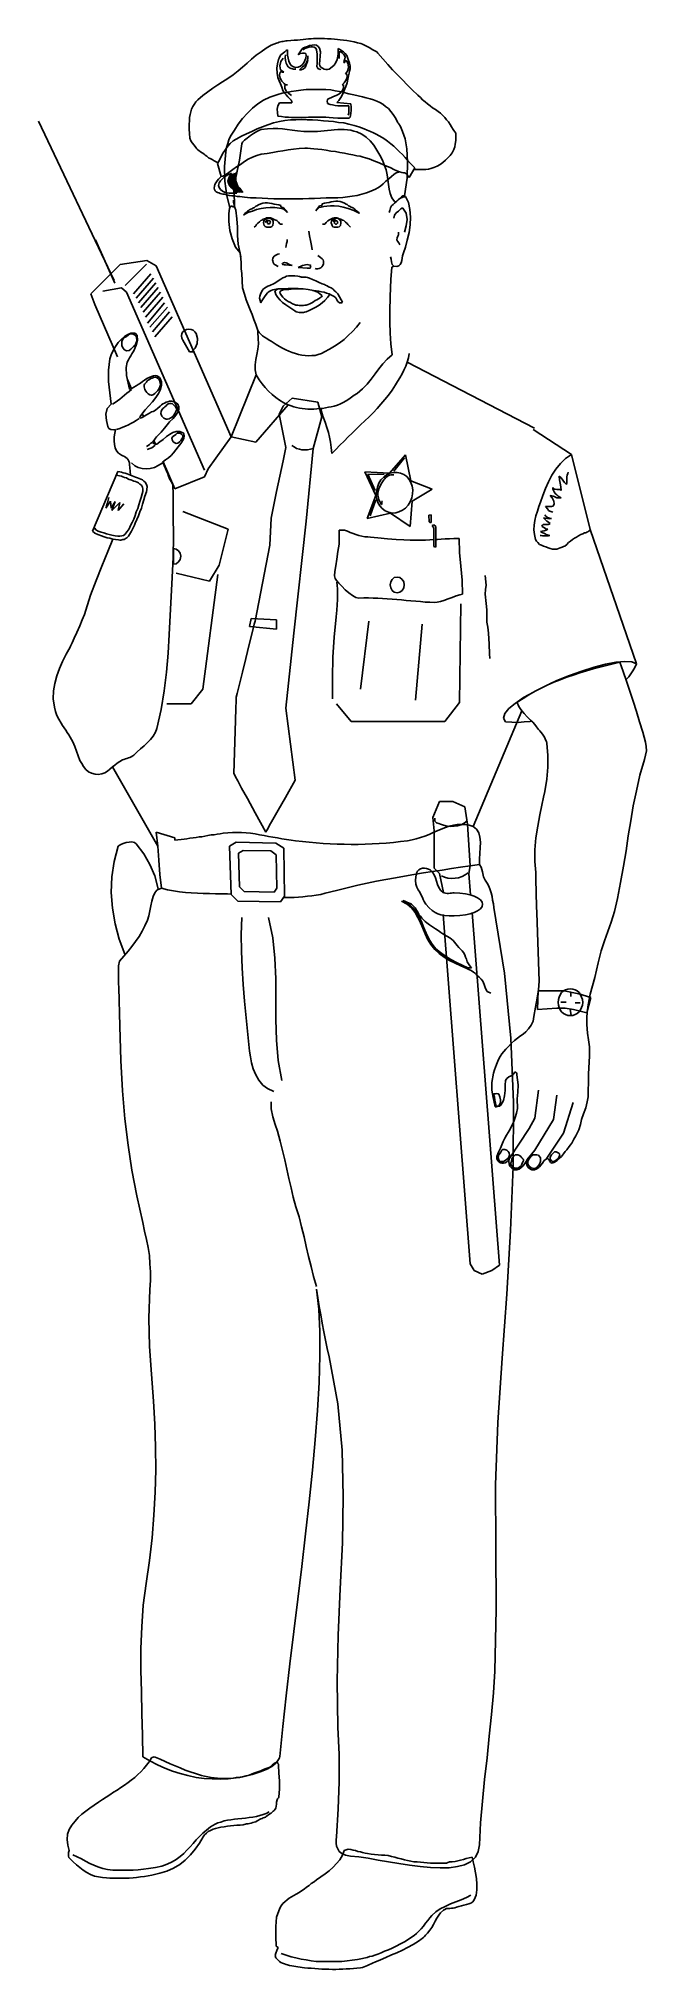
# Model space of a CAD drawing. Header units: millimetres. Extents: x -1624.82 to -1624.21, y 1860.8 to 1862.74.
import ezdxf

# ---------------------------------------------------------------- set-up
doc = ezdxf.new("R2010")
doc.units = ezdxf.units.MM
doc.header["$LTSCALE"] = 10
doc.layers.add('Humanos', color=2, linetype='Continuous')

msp = doc.modelspace()

# ---------------------------------------------------------------- linework, layer by layer
at = {"layer": 'Humanos'}
for p, q in [((-1624.5932, 1862.7314), (-1624.5982, 1862.7278)), ((-1624.5881, 1862.7342), (-1624.5932, 1862.7314)), ((-1624.5828, 1862.7365), (-1624.5881, 1862.7342)), ((-1624.5814, 1862.7367), (-1624.5828, 1862.7365)), ((-1624.5803, 1862.7373), (-1624.5814, 1862.7367)), ((-1624.5789, 1862.7376), (-1624.5803, 1862.7373)), ((-1624.5775, 1862.7379), (-1624.5789, 1862.7376)), ((-1624.5761, 1862.7381), (-1624.5775, 1862.7379)), ((-1624.5747, 1862.7384), (-1624.5761, 1862.7381)), ((-1624.5736, 1862.7387), (-1624.5747, 1862.7384)), ((-1624.5731, 1862.7289), (-1624.5745, 1862.7278)), ((-1624.5722, 1862.7387), (-1624.5736, 1862.7387)), ((-1624.5717, 1862.7298), (-1624.5731, 1862.7289)), ((-1624.5686, 1862.739), (-1624.5722, 1862.7387)), ((-1624.5717, 1862.727), (-1624.5717, 1862.7298)), ((-1624.5653, 1862.7392), (-1624.5686, 1862.739)), ((-1624.5619, 1862.7395), (-1624.5653, 1862.7392)), ((-1624.5591, 1862.7398), (-1624.5619, 1862.7395)), ((-1624.5577, 1862.7295), (-1624.5597, 1862.7267)), ((-1624.556, 1862.7401), (-1624.5591, 1862.7398)), ((-1624.5563, 1862.7312), (-1624.5577, 1862.7295)), ((-1624.5541, 1862.7323), (-1624.5563, 1862.7312)), ((-1624.5535, 1862.7404), (-1624.556, 1862.7401)), ((-1624.5544, 1862.7309), (-1624.556, 1862.7298)), ((-1624.5524, 1862.7317), (-1624.5544, 1862.7309)), ((-1624.5519, 1862.7331), (-1624.5541, 1862.7323)), ((-1624.5507, 1862.7406), (-1624.5535, 1862.7404)), ((-1624.5505, 1862.7323), (-1624.5524, 1862.7317)), ((-1624.5496, 1862.7339), (-1624.5519, 1862.7331)), ((-1624.5482, 1862.7406), (-1624.5507, 1862.7406)), ((-1624.5485, 1862.7326), (-1624.5505, 1862.7323)), ((-1624.5471, 1862.7345), (-1624.5496, 1862.7339)), ((-1624.5466, 1862.7326), (-1624.5485, 1862.7326)), ((-1624.5457, 1862.7409), (-1624.5482, 1862.7406)), ((-1624.5449, 1862.7348), (-1624.5471, 1862.7345)), ((-1624.5449, 1862.7323), (-1624.5466, 1862.7326)), ((-1624.5429, 1862.7409), (-1624.5457, 1862.7409)), ((-1624.5426, 1862.7342), (-1624.5449, 1862.7348)), ((-1624.5435, 1862.7312), (-1624.5449, 1862.7323)), ((-1624.5426, 1862.7295), (-1624.5435, 1862.7312)), ((-1624.5404, 1862.7409), (-1624.5429, 1862.7409)), ((-1624.541, 1862.7331), (-1624.5426, 1862.7342)), ((-1624.5421, 1862.7253), (-1624.5426, 1862.7295)), ((-1624.5396, 1862.7312), (-1624.541, 1862.7331)), ((-1624.5376, 1862.7409), (-1624.5404, 1862.7409)), ((-1624.5387, 1862.7275), (-1624.5396, 1862.7312)), ((-1624.5346, 1862.7409), (-1624.5376, 1862.7409)), ((-1624.5315, 1862.7406), (-1624.5346, 1862.7409)), ((-1624.5281, 1862.7406), (-1624.5315, 1862.7406)), ((-1624.5245, 1862.7404), (-1624.5281, 1862.7406)), ((-1624.5217, 1862.7401), (-1624.5245, 1862.7404)), ((-1624.5189, 1862.7398), (-1624.5217, 1862.7401)), ((-1624.5209, 1862.7309), (-1624.5209, 1862.7253)), ((-1624.5192, 1862.73), (-1624.5209, 1862.7309)), ((-1624.5175, 1862.7289), (-1624.5192, 1862.73)), ((-1624.5156, 1862.7395), (-1624.5189, 1862.7398)), ((-1624.5156, 1862.7275), (-1624.5175, 1862.7289)), ((-1624.5122, 1862.739), (-1624.5156, 1862.7395)), ((-1624.5086, 1862.7384), (-1624.5122, 1862.739)), ((-1624.505, 1862.7376), (-1624.5086, 1862.7384)), ((-1624.5016, 1862.7367), (-1624.505, 1862.7376)), ((-1624.498, 1862.7359), (-1624.5016, 1862.7367)), ((-1624.4966, 1862.7353), (-1624.498, 1862.7359)), ((-1624.4944, 1862.7345), (-1624.4966, 1862.7353)), ((-1624.4919, 1862.7331), (-1624.4944, 1862.7345)), ((-1624.4891, 1862.7317), (-1624.4919, 1862.7331)), ((-1624.4866, 1862.73), (-1624.4891, 1862.7317)), ((-1624.4841, 1862.7287), (-1624.4866, 1862.73)), ((-1624.4821, 1862.7275), (-1624.4841, 1862.7287)), ((-1624.6169, 1862.7122), (-1624.6213, 1862.7086)), ((-1624.6124, 1862.7161), (-1624.6169, 1862.7122)), ((-1624.6079, 1862.7203), (-1624.6124, 1862.7161)), ((-1624.6032, 1862.7242), (-1624.6079, 1862.7203)), ((-1624.5982, 1862.7278), (-1624.6032, 1862.7242)), ((-1624.582, 1862.7155), (-1624.5825, 1862.7111)), ((-1624.5825, 1862.7111), (-1624.5823, 1862.7063)), ((-1624.5809, 1862.72), (-1624.582, 1862.7155)), ((-1624.5803, 1862.7214), (-1624.5809, 1862.72)), ((-1624.5795, 1862.7231), (-1624.5803, 1862.7214)), ((-1624.5784, 1862.7245), (-1624.5795, 1862.7231)), ((-1624.5784, 1862.7178), (-1624.5795, 1862.7136)), ((-1624.5795, 1862.7136), (-1624.5789, 1862.7097)), ((-1624.5789, 1862.7097), (-1624.5756, 1862.7072)), ((-1624.5773, 1862.7256), (-1624.5784, 1862.7245)), ((-1624.5761, 1862.7214), (-1624.5784, 1862.7178)), ((-1624.5759, 1862.7267), (-1624.5773, 1862.7256)), ((-1624.5745, 1862.7278), (-1624.5759, 1862.7267)), ((-1624.5739, 1862.7247), (-1624.5742, 1862.722)), ((-1624.5742, 1862.722), (-1624.5739, 1862.7189)), ((-1624.5739, 1862.7189), (-1624.5733, 1862.7161)), ((-1624.5733, 1862.7161), (-1624.5719, 1862.7136)), ((-1624.5719, 1862.7136), (-1624.5711, 1862.7127)), ((-1624.5717, 1862.7242), (-1624.5717, 1862.727)), ((-1624.5711, 1862.7211), (-1624.5717, 1862.7242)), ((-1624.5706, 1862.7183), (-1624.5711, 1862.7211)), ((-1624.5711, 1862.7127), (-1624.5703, 1862.7119)), ((-1624.5694, 1862.7158), (-1624.5706, 1862.7183)), ((-1624.5703, 1862.7119), (-1624.5692, 1862.7113)), ((-1624.568, 1862.7139), (-1624.5694, 1862.7158)), ((-1624.5692, 1862.7113), (-1624.568, 1862.7108)), ((-1624.5658, 1862.7125), (-1624.568, 1862.7139)), ((-1624.568, 1862.7108), (-1624.5669, 1862.7105)), ((-1624.5669, 1862.7105), (-1624.5658, 1862.7102)), ((-1624.5633, 1862.7119), (-1624.5658, 1862.7125)), ((-1624.5658, 1862.7102), (-1624.5644, 1862.7102)), ((-1624.5644, 1862.7102), (-1624.5633, 1862.7102)), ((-1624.5611, 1862.7122), (-1624.5633, 1862.7119)), ((-1624.5597, 1862.7267), (-1624.5611, 1862.7245)), ((-1624.5611, 1862.7245), (-1624.5608, 1862.725)), ((-1624.5588, 1862.7133), (-1624.5611, 1862.7122)), ((-1624.5608, 1862.725), (-1624.5591, 1862.7261)), ((-1624.5599, 1862.7097), (-1624.5583, 1862.7108)), ((-1624.558, 1862.7097), (-1624.5599, 1862.7097)), ((-1624.5591, 1862.7261), (-1624.5569, 1862.7264)), ((-1624.5572, 1862.7147), (-1624.5588, 1862.7133)), ((-1624.5583, 1862.7108), (-1624.5566, 1862.7125)), ((-1624.5563, 1862.7102), (-1624.558, 1862.7097)), ((-1624.5555, 1862.7166), (-1624.5572, 1862.7147)), ((-1624.5569, 1862.7264), (-1624.5546, 1862.7264)), ((-1624.5566, 1862.7125), (-1624.5549, 1862.7139)), ((-1624.5549, 1862.7113), (-1624.5563, 1862.7102)), ((-1624.5544, 1862.7189), (-1624.5555, 1862.7166)), ((-1624.5549, 1862.7139), (-1624.5535, 1862.7155)), ((-1624.5538, 1862.7127), (-1624.5549, 1862.7113)), ((-1624.5546, 1862.7264), (-1624.5535, 1862.7261)), ((-1624.5535, 1862.7214), (-1624.5544, 1862.7189)), ((-1624.553, 1862.7144), (-1624.5538, 1862.7127)), ((-1624.5535, 1862.7261), (-1624.5532, 1862.7239)), ((-1624.5532, 1862.7239), (-1624.5535, 1862.7214)), ((-1624.5535, 1862.7155), (-1624.5524, 1862.7175)), ((-1624.5524, 1862.7161), (-1624.553, 1862.7144)), ((-1624.5524, 1862.7175), (-1624.5516, 1862.7194)), ((-1624.5519, 1862.718), (-1624.5524, 1862.7161)), ((-1624.5513, 1862.7197), (-1624.5519, 1862.718)), ((-1624.5516, 1862.7194), (-1624.5513, 1862.7214)), ((-1624.5513, 1862.7214), (-1624.5513, 1862.7236)), ((-1624.5424, 1862.7125), (-1624.5421, 1862.7166)), ((-1624.5418, 1862.7122), (-1624.5424, 1862.7125)), ((-1624.5421, 1862.7211), (-1624.5421, 1862.7253)), ((-1624.5421, 1862.7166), (-1624.5421, 1862.7211)), ((-1624.5418, 1862.7116), (-1624.5418, 1862.7122)), ((-1624.5418, 1862.7111), (-1624.5418, 1862.7116)), ((-1624.5413, 1862.7108), (-1624.5418, 1862.7111)), ((-1624.5404, 1862.7105), (-1624.5413, 1862.7108)), ((-1624.5399, 1862.7102), (-1624.5404, 1862.7105)), ((-1624.5393, 1862.7099), (-1624.5399, 1862.7102)), ((-1624.5396, 1862.7153), (-1624.5393, 1862.7194)), ((-1624.5393, 1862.7136), (-1624.5396, 1862.7153)), ((-1624.5393, 1862.7194), (-1624.539, 1862.7233)), ((-1624.5382, 1862.7122), (-1624.5393, 1862.7136)), ((-1624.5385, 1862.7102), (-1624.5393, 1862.7099)), ((-1624.539, 1862.7233), (-1624.5387, 1862.7275)), ((-1624.5368, 1862.7111), (-1624.5382, 1862.7122)), ((-1624.5351, 1862.7102), (-1624.5368, 1862.7111)), ((-1624.5334, 1862.7099), (-1624.5351, 1862.7102)), ((-1624.5315, 1862.7099), (-1624.5334, 1862.7099)), ((-1624.5301, 1862.7102), (-1624.5315, 1862.7099)), ((-1624.5287, 1862.7111), (-1624.5301, 1862.7102)), ((-1624.5251, 1862.7141), (-1624.5287, 1862.7111)), ((-1624.5231, 1862.7169), (-1624.5251, 1862.7141)), ((-1624.522, 1862.72), (-1624.5231, 1862.7169)), ((-1624.5209, 1862.7253), (-1624.522, 1862.72)), ((-1624.5203, 1862.7275), (-1624.5184, 1862.7275)), ((-1624.52, 1862.7259), (-1624.5203, 1862.7275)), ((-1624.5198, 1862.7242), (-1624.52, 1862.7259)), ((-1624.5198, 1862.7225), (-1624.5198, 1862.7242)), ((-1624.5198, 1862.7208), (-1624.5198, 1862.7225)), ((-1624.5184, 1862.7275), (-1624.517, 1862.7267)), ((-1624.517, 1862.7267), (-1624.5156, 1862.7253)), ((-1624.5139, 1862.7261), (-1624.5156, 1862.7275)), ((-1624.5156, 1862.7253), (-1624.5145, 1862.7239)), ((-1624.5148, 1862.7186), (-1624.5153, 1862.7169)), ((-1624.5153, 1862.7169), (-1624.515, 1862.7169)), ((-1624.515, 1862.7169), (-1624.5148, 1862.7169)), ((-1624.5142, 1862.7206), (-1624.5148, 1862.7186)), ((-1624.5148, 1862.7169), (-1624.5145, 1862.7169)), ((-1624.5145, 1862.7239), (-1624.5139, 1862.7222)), ((-1624.5145, 1862.7169), (-1624.5142, 1862.7169)), ((-1624.5139, 1862.7222), (-1624.5142, 1862.7206)), ((-1624.5142, 1862.7178), (-1624.5136, 1862.7186)), ((-1624.5142, 1862.7169), (-1624.5142, 1862.7178)), ((-1624.5122, 1862.7239), (-1624.5139, 1862.7261)), ((-1624.5136, 1862.7186), (-1624.5128, 1862.7186)), ((-1624.5128, 1862.7186), (-1624.5122, 1862.7183)), ((-1624.5108, 1862.72), (-1624.5122, 1862.7239)), ((-1624.5122, 1862.7183), (-1624.5108, 1862.7153)), ((-1624.5106, 1862.7116), (-1624.5114, 1862.7083)), ((-1624.5095, 1862.7161), (-1624.5108, 1862.72)), ((-1624.5108, 1862.7153), (-1624.5106, 1862.7116)), ((-1624.5089, 1862.7133), (-1624.5095, 1862.7161)), ((-1624.5095, 1862.7083), (-1624.5089, 1862.7105)), ((-1624.5089, 1862.7105), (-1624.5089, 1862.7133)), ((-1624.481, 1862.7264), (-1624.4821, 1862.7275)), ((-1624.476, 1862.7206), (-1624.481, 1862.7264)), ((-1624.4709, 1862.715), (-1624.476, 1862.7206)), ((-1624.4662, 1862.7097), (-1624.4709, 1862.715)), ((-1624.4612, 1862.7046), (-1624.4662, 1862.7097)), ((-1624.647, 1862.691), (-1624.652, 1862.6873)), ((-1624.642, 1862.6943), (-1624.647, 1862.691)), ((-1624.637, 1862.6974), (-1624.642, 1862.6943)), ((-1624.6317, 1862.7007), (-1624.637, 1862.6974)), ((-1624.6266, 1862.7044), (-1624.6317, 1862.7007)), ((-1624.6213, 1862.7086), (-1624.6266, 1862.7044)), ((-1624.5823, 1862.7063), (-1624.5814, 1862.7019)), ((-1624.5814, 1862.7019), (-1624.5803, 1862.6985)), ((-1624.5803, 1862.6985), (-1624.5789, 1862.6954)), ((-1624.5792, 1862.7072), (-1624.58, 1862.7041)), ((-1624.58, 1862.7041), (-1624.5792, 1862.701)), ((-1624.5786, 1862.7074), (-1624.5792, 1862.7072)), ((-1624.5792, 1862.701), (-1624.5775, 1862.6982)), ((-1624.5789, 1862.6954), (-1624.5775, 1862.6921)), ((-1624.5778, 1862.7074), (-1624.5786, 1862.7074)), ((-1624.5767, 1862.7072), (-1624.5778, 1862.7074)), ((-1624.5775, 1862.6982), (-1624.5753, 1862.6957)), ((-1624.5775, 1862.6921), (-1624.5764, 1862.6887)), ((-1624.5756, 1862.7072), (-1624.5767, 1862.7072)), ((-1624.5753, 1862.6957), (-1624.5747, 1862.6952)), ((-1624.5747, 1862.6952), (-1624.5739, 1862.6949)), ((-1624.5739, 1862.6943), (-1624.5745, 1862.6938)), ((-1624.5745, 1862.6938), (-1624.5745, 1862.6907)), ((-1624.5745, 1862.6907), (-1624.5728, 1862.6879)), ((-1624.5739, 1862.6949), (-1624.5728, 1862.6946)), ((-1624.5731, 1862.6943), (-1624.5739, 1862.6943)), ((-1624.5725, 1862.6943), (-1624.5731, 1862.6943)), ((-1624.5728, 1862.6946), (-1624.5717, 1862.6943)), ((-1624.5717, 1862.6943), (-1624.5725, 1862.6943)), ((-1624.5583, 1862.689), (-1624.5532, 1862.6896)), ((-1624.5532, 1862.6896), (-1624.5482, 1862.6899)), ((-1624.5482, 1862.6899), (-1624.5432, 1862.6899)), ((-1624.5432, 1862.6899), (-1624.5382, 1862.6899)), ((-1624.5382, 1862.6899), (-1624.5332, 1862.6896)), ((-1624.5332, 1862.6896), (-1624.5284, 1862.6893)), ((-1624.5148, 1862.6966), (-1624.517, 1862.6943)), ((-1624.517, 1862.6943), (-1624.5164, 1862.6943)), ((-1624.5164, 1862.6943), (-1624.5161, 1862.6943)), ((-1624.5156, 1862.6913), (-1624.5164, 1862.6887)), ((-1624.5161, 1862.6943), (-1624.5156, 1862.6943)), ((-1624.5156, 1862.6943), (-1624.5156, 1862.6913)), ((-1624.5128, 1862.6994), (-1624.5148, 1862.6966)), ((-1624.5148, 1862.6887), (-1624.5131, 1862.6927)), ((-1624.5114, 1862.7083), (-1624.5136, 1862.7055)), ((-1624.5136, 1862.7055), (-1624.5131, 1862.7055)), ((-1624.5131, 1862.7055), (-1624.5128, 1862.7055)), ((-1624.5131, 1862.6927), (-1624.512, 1862.6966)), ((-1624.5128, 1862.7055), (-1624.5122, 1862.7055)), ((-1624.512, 1862.7021), (-1624.5128, 1862.6994)), ((-1624.5122, 1862.7055), (-1624.512, 1862.7021)), ((-1624.512, 1862.6966), (-1624.5111, 1862.7002)), ((-1624.5111, 1862.7002), (-1624.5106, 1862.7035)), ((-1624.5106, 1862.7035), (-1624.51, 1862.7063)), ((-1624.51, 1862.7063), (-1624.5095, 1862.7083)), ((-1624.4564, 1862.6996), (-1624.4612, 1862.7046)), ((-1624.4514, 1862.6946), (-1624.4564, 1862.6996)), ((-1624.4464, 1862.6893), (-1624.4514, 1862.6946)), ((-1624.6682, 1862.6701), (-1624.6691, 1862.6673)), ((-1624.6671, 1862.6726), (-1624.6682, 1862.6701)), ((-1624.6657, 1862.6748), (-1624.6671, 1862.6726)), ((-1624.664, 1862.6773), (-1624.6657, 1862.6748)), ((-1624.6621, 1862.6793), (-1624.664, 1862.6773)), ((-1624.6571, 1862.6837), (-1624.6621, 1862.6793)), ((-1624.652, 1862.6873), (-1624.6571, 1862.6837)), ((-1624.6121, 1862.6661), (-1624.6071, 1862.6709)), ((-1624.6071, 1862.6709), (-1624.6018, 1862.6753)), ((-1624.6018, 1862.6753), (-1624.5959, 1862.679)), ((-1624.5959, 1862.679), (-1624.5895, 1862.682)), ((-1624.5895, 1862.682), (-1624.5856, 1862.6834)), ((-1624.5856, 1862.6834), (-1624.5814, 1862.6848)), ((-1624.5817, 1862.6734), (-1624.5823, 1862.6701)), ((-1624.5823, 1862.6701), (-1624.582, 1862.6667)), ((-1624.58, 1862.6765), (-1624.5817, 1862.6734)), ((-1624.5814, 1862.6848), (-1624.5773, 1862.686)), ((-1624.5795, 1862.6765), (-1624.58, 1862.6765)), ((-1624.5781, 1862.6765), (-1624.5795, 1862.6765)), ((-1624.5761, 1862.6765), (-1624.5781, 1862.6765)), ((-1624.5773, 1862.686), (-1624.5725, 1862.6868)), ((-1624.5764, 1862.6887), (-1624.5759, 1862.6876)), ((-1624.5739, 1862.6762), (-1624.5761, 1862.6765)), ((-1624.5759, 1862.6876), (-1624.5747, 1862.686)), ((-1624.5747, 1862.686), (-1624.5731, 1862.6843)), ((-1624.5717, 1862.6762), (-1624.5739, 1862.6762)), ((-1624.5731, 1862.6843), (-1624.5714, 1862.6823)), ((-1624.5728, 1862.6879), (-1624.5706, 1862.6857)), ((-1624.5725, 1862.6868), (-1624.568, 1862.6879)), ((-1624.5697, 1862.6762), (-1624.5717, 1862.6762)), ((-1624.5714, 1862.6823), (-1624.5697, 1862.6806)), ((-1624.5706, 1862.6857), (-1624.5678, 1862.6837)), ((-1624.5697, 1862.6806), (-1624.5683, 1862.679)), ((-1624.568, 1862.6762), (-1624.5697, 1862.6762)), ((-1624.5683, 1862.679), (-1624.5675, 1862.6776)), ((-1624.568, 1862.6879), (-1624.563, 1862.6885)), ((-1624.5675, 1862.6765), (-1624.568, 1862.6762)), ((-1624.5675, 1862.6776), (-1624.5675, 1862.6765)), ((-1624.563, 1862.6885), (-1624.5583, 1862.689)), ((-1624.5318, 1862.6795), (-1624.532, 1862.6779)), ((-1624.532, 1862.6779), (-1624.5318, 1862.6765)), ((-1624.5309, 1862.6804), (-1624.5318, 1862.6795)), ((-1624.5318, 1862.6765), (-1624.5315, 1862.6756)), ((-1624.5315, 1862.6756), (-1624.529, 1862.6748)), ((-1624.5284, 1862.6815), (-1624.5309, 1862.6804)), ((-1624.529, 1862.6748), (-1624.5265, 1862.6742)), ((-1624.5284, 1862.6893), (-1624.5239, 1862.6885)), ((-1624.5256, 1862.6826), (-1624.5284, 1862.6815)), ((-1624.5265, 1862.6742), (-1624.5239, 1862.6737)), ((-1624.5228, 1862.6837), (-1624.5256, 1862.6826)), ((-1624.5239, 1862.6885), (-1624.5195, 1862.6879)), ((-1624.5239, 1862.6737), (-1624.5212, 1862.6734)), ((-1624.5203, 1862.6851), (-1624.5228, 1862.6837)), ((-1624.5223, 1862.6767), (-1624.5203, 1862.6787)), ((-1624.5081, 1862.6753), (-1624.5223, 1862.6767)), ((-1624.5212, 1862.6734), (-1624.5184, 1862.6734)), ((-1624.5181, 1862.6868), (-1624.5203, 1862.6851)), ((-1624.5203, 1862.6787), (-1624.5184, 1862.6818)), ((-1624.5195, 1862.6879), (-1624.5153, 1862.6868)), ((-1624.5184, 1862.6818), (-1624.5164, 1862.6848)), ((-1624.5184, 1862.6734), (-1624.5159, 1862.6734)), ((-1624.5164, 1862.6887), (-1624.5181, 1862.6868)), ((-1624.5164, 1862.6848), (-1624.5148, 1862.6887)), ((-1624.5159, 1862.6734), (-1624.5131, 1862.6734)), ((-1624.5153, 1862.6868), (-1624.5103, 1862.6854)), ((-1624.5131, 1862.6734), (-1624.5103, 1862.6734)), ((-1624.5103, 1862.6854), (-1624.5053, 1862.6843)), ((-1624.5103, 1862.6734), (-1624.5103, 1862.6712)), ((-1624.5103, 1862.6712), (-1624.5103, 1862.6686)), ((-1624.5078, 1862.672), (-1624.5081, 1862.6753)), ((-1624.5078, 1862.6689), (-1624.5078, 1862.672)), ((-1624.5053, 1862.6843), (-1624.5008, 1862.6834)), ((-1624.5008, 1862.6834), (-1624.4966, 1862.6823)), ((-1624.4966, 1862.6823), (-1624.4927, 1862.6815)), ((-1624.4927, 1862.6815), (-1624.4888, 1862.6804)), ((-1624.4888, 1862.6804), (-1624.4855, 1862.6793)), ((-1624.4855, 1862.6793), (-1624.4821, 1862.6781)), ((-1624.4821, 1862.6781), (-1624.479, 1862.6767)), ((-1624.479, 1862.6767), (-1624.476, 1862.6751)), ((-1624.476, 1862.6751), (-1624.4732, 1862.6728)), ((-1624.4732, 1862.6728), (-1624.4704, 1862.6706)), ((-1624.4704, 1862.6706), (-1624.4679, 1862.6678)), ((-1624.4408, 1862.684), (-1624.4464, 1862.6893)), ((-1624.4383, 1862.6818), (-1624.4408, 1862.684)), ((-1624.4361, 1862.6795), (-1624.4383, 1862.6818)), ((-1624.4336, 1862.6773), (-1624.4361, 1862.6795)), ((-1624.431, 1862.6753), (-1624.4336, 1862.6773)), ((-1624.4285, 1862.6734), (-1624.431, 1862.6753)), ((-1624.426, 1862.6714), (-1624.4285, 1862.6734)), ((-1624.4232, 1862.6695), (-1624.426, 1862.6714)), ((-1624.822, 1862.658), (-1624.7461, 1862.4976)), ((-1624.6705, 1862.6589), (-1624.6707, 1862.6544)), ((-1624.6707, 1862.6544), (-1624.6707, 1862.65)), ((-1624.6702, 1862.6617), (-1624.6705, 1862.6589)), ((-1624.6696, 1862.6645), (-1624.6702, 1862.6617)), ((-1624.6691, 1862.6673), (-1624.6696, 1862.6645)), ((-1624.6252, 1862.6488), (-1624.6213, 1862.655)), ((-1624.6213, 1862.655), (-1624.6169, 1862.6606)), ((-1624.6169, 1862.6606), (-1624.6121, 1862.6661)), ((-1624.5968, 1862.6522), (-1624.6024, 1862.6502)), ((-1624.5915, 1862.6541), (-1624.5968, 1862.6522)), ((-1624.5859, 1862.6561), (-1624.5915, 1862.6541)), ((-1624.58, 1862.6575), (-1624.5859, 1862.6561)), ((-1624.582, 1862.6667), (-1624.5817, 1862.6628)), ((-1624.5817, 1862.6628), (-1624.5778, 1862.6625)), ((-1624.5745, 1862.6586), (-1624.58, 1862.6575)), ((-1624.5778, 1862.6625), (-1624.5742, 1862.662)), ((-1624.5689, 1862.6592), (-1624.5745, 1862.6586)), ((-1624.5742, 1862.662), (-1624.5708, 1862.662)), ((-1624.5708, 1862.662), (-1624.5678, 1862.6617)), ((-1624.5633, 1862.6594), (-1624.5689, 1862.6592)), ((-1624.5678, 1862.6617), (-1624.565, 1862.6617)), ((-1624.565, 1862.6617), (-1624.5625, 1862.6617)), ((-1624.5577, 1862.6597), (-1624.5633, 1862.6594)), ((-1624.5625, 1862.6617), (-1624.5602, 1862.6617)), ((-1624.5602, 1862.6617), (-1624.5577, 1862.6617)), ((-1624.5577, 1862.6617), (-1624.5555, 1862.6617)), ((-1624.5521, 1862.6594), (-1624.5577, 1862.6597)), ((-1624.5555, 1862.6617), (-1624.553, 1862.6617)), ((-1624.553, 1862.6617), (-1624.5507, 1862.662)), ((-1624.5468, 1862.6592), (-1624.5521, 1862.6594)), ((-1624.5507, 1862.662), (-1624.548, 1862.662)), ((-1624.548, 1862.662), (-1624.5452, 1862.662)), ((-1624.5413, 1862.6589), (-1624.5468, 1862.6592)), ((-1624.5452, 1862.662), (-1624.5421, 1862.662)), ((-1624.5421, 1862.662), (-1624.5387, 1862.662)), ((-1624.5357, 1862.6583), (-1624.5413, 1862.6589)), ((-1624.5387, 1862.662), (-1624.5351, 1862.662)), ((-1624.5306, 1862.6578), (-1624.5357, 1862.6583)), ((-1624.5351, 1862.662), (-1624.5334, 1862.662)), ((-1624.5334, 1862.662), (-1624.5301, 1862.6617)), ((-1624.5256, 1862.6575), (-1624.5306, 1862.6578)), ((-1624.5301, 1862.6617), (-1624.5259, 1862.6614)), ((-1624.5259, 1862.6614), (-1624.5212, 1862.6611)), ((-1624.5206, 1862.6567), (-1624.5256, 1862.6575)), ((-1624.5212, 1862.6611), (-1624.5167, 1862.6608)), ((-1624.5153, 1862.6561), (-1624.5206, 1862.6567)), ((-1624.5167, 1862.6608), (-1624.5128, 1862.6608)), ((-1624.5103, 1862.655), (-1624.5153, 1862.6561)), ((-1624.5128, 1862.6608), (-1624.51, 1862.6611)), ((-1624.5103, 1862.6661), (-1624.5108, 1862.6639)), ((-1624.5103, 1862.6686), (-1624.5103, 1862.6661)), ((-1624.505, 1862.6536), (-1624.5103, 1862.655)), ((-1624.51, 1862.6611), (-1624.5089, 1862.662)), ((-1624.5089, 1862.662), (-1624.5081, 1862.6656)), ((-1624.5081, 1862.6656), (-1624.5078, 1862.6689)), ((-1624.5, 1862.6522), (-1624.505, 1862.6536)), ((-1624.4949, 1862.6502), (-1624.5, 1862.6522)), ((-1624.4679, 1862.6678), (-1624.4656, 1862.6645)), ((-1624.4656, 1862.6645), (-1624.4631, 1862.6606)), ((-1624.4631, 1862.6606), (-1624.4609, 1862.6561)), ((-1624.4609, 1862.6561), (-1624.4601, 1862.6553)), ((-1624.4601, 1862.6553), (-1624.4584, 1862.6525)), ((-1624.4584, 1862.6525), (-1624.4562, 1862.6474)), ((-1624.4204, 1862.6675), (-1624.4232, 1862.6695)), ((-1624.4179, 1862.6659), (-1624.4204, 1862.6675)), ((-1624.416, 1862.6639), (-1624.4179, 1862.6659)), ((-1624.4137, 1862.6617), (-1624.416, 1862.6639)), ((-1624.4121, 1862.6594), (-1624.4137, 1862.6617)), ((-1624.4101, 1862.6572), (-1624.4121, 1862.6594)), ((-1624.4084, 1862.6547), (-1624.4101, 1862.6572)), ((-1624.407, 1862.6522), (-1624.4084, 1862.6547)), ((-1624.4054, 1862.6497), (-1624.407, 1862.6522)), ((-1624.6707, 1862.65), (-1624.6705, 1862.6455)), ((-1624.6705, 1862.6455), (-1624.6699, 1862.641)), ((-1624.6699, 1862.641), (-1624.6691, 1862.6382)), ((-1624.6691, 1862.6382), (-1624.6677, 1862.636)), ((-1624.6677, 1862.636), (-1624.6657, 1862.6338)), ((-1624.6657, 1862.6338), (-1624.664, 1862.6313)), ((-1624.664, 1862.6313), (-1624.6629, 1862.6301)), ((-1624.6319, 1862.6327), (-1624.6342, 1862.6293)), ((-1624.6339, 1862.6271), (-1624.6331, 1862.6313)), ((-1624.6331, 1862.6313), (-1624.6319, 1862.6354)), ((-1624.6319, 1862.6354), (-1624.6308, 1862.6393)), ((-1624.6294, 1862.6354), (-1624.6319, 1862.6327)), ((-1624.6308, 1862.6393), (-1624.6292, 1862.6427)), ((-1624.6264, 1862.638), (-1624.6294, 1862.6354)), ((-1624.6292, 1862.6427), (-1624.6252, 1862.6488)), ((-1624.6233, 1862.6399), (-1624.6264, 1862.638)), ((-1624.618, 1862.6427), (-1624.6233, 1862.6399)), ((-1624.6202, 1862.6187), (-1624.6177, 1862.6352)), ((-1624.613, 1862.6452), (-1624.618, 1862.6427)), ((-1624.6177, 1862.6352), (-1624.6169, 1862.6368)), ((-1624.6169, 1862.6368), (-1624.6149, 1862.6388)), ((-1624.6149, 1862.6388), (-1624.6124, 1862.641)), ((-1624.6077, 1862.6477), (-1624.613, 1862.6452)), ((-1624.6124, 1862.641), (-1624.6091, 1862.6435)), ((-1624.6091, 1862.6435), (-1624.606, 1862.6455)), ((-1624.6024, 1862.6502), (-1624.6077, 1862.6477)), ((-1624.606, 1862.6455), (-1624.6026, 1862.6474)), ((-1624.6026, 1862.6474), (-1624.6001, 1862.6488)), ((-1624.6001, 1862.6488), (-1624.5982, 1862.6494)), ((-1624.5982, 1862.6494), (-1624.5918, 1862.6502)), ((-1624.5918, 1862.6502), (-1624.5862, 1862.6505)), ((-1624.5862, 1862.6505), (-1624.5814, 1862.6505)), ((-1624.5814, 1862.6505), (-1624.5767, 1862.6502)), ((-1624.5767, 1862.6502), (-1624.5722, 1862.6497)), ((-1624.5722, 1862.6497), (-1624.5672, 1862.6488)), ((-1624.5672, 1862.6488), (-1624.5619, 1862.6483)), ((-1624.5619, 1862.6483), (-1624.5555, 1862.6477)), ((-1624.5555, 1862.6477), (-1624.5521, 1862.6474)), ((-1624.5521, 1862.6474), (-1624.5488, 1862.6474)), ((-1624.5488, 1862.6474), (-1624.5452, 1862.6474)), ((-1624.5452, 1862.6474), (-1624.5418, 1862.6477)), ((-1624.5418, 1862.6477), (-1624.5385, 1862.648)), ((-1624.5385, 1862.648), (-1624.5351, 1862.6483)), ((-1624.5351, 1862.6483), (-1624.5315, 1862.6486)), ((-1624.5315, 1862.6486), (-1624.5281, 1862.6488)), ((-1624.5281, 1862.6488), (-1624.5248, 1862.6491)), ((-1624.5248, 1862.6491), (-1624.5214, 1862.6494)), ((-1624.5214, 1862.6494), (-1624.5181, 1862.6494)), ((-1624.5181, 1862.6494), (-1624.515, 1862.6494)), ((-1624.515, 1862.6494), (-1624.5117, 1862.6491)), ((-1624.5117, 1862.6491), (-1624.5083, 1862.6488)), ((-1624.5083, 1862.6488), (-1624.5053, 1862.648)), ((-1624.5053, 1862.648), (-1624.5022, 1862.6472)), ((-1624.5022, 1862.6472), (-1624.4972, 1862.6449)), ((-1624.4972, 1862.6449), (-1624.4927, 1862.6419)), ((-1624.4916, 1862.6488), (-1624.4949, 1862.6502)), ((-1624.4927, 1862.6419), (-1624.4888, 1862.638)), ((-1624.4885, 1862.6477), (-1624.4916, 1862.6488)), ((-1624.4888, 1862.638), (-1624.4852, 1862.6338)), ((-1624.4855, 1862.6463), (-1624.4885, 1862.6477)), ((-1624.4827, 1862.6449), (-1624.4855, 1862.6463)), ((-1624.4852, 1862.6338), (-1624.4821, 1862.6287)), ((-1624.4796, 1862.6433), (-1624.4827, 1862.6449)), ((-1624.4768, 1862.6416), (-1624.4796, 1862.6433)), ((-1624.474, 1862.6399), (-1624.4768, 1862.6416)), ((-1624.4712, 1862.6377), (-1624.474, 1862.6399)), ((-1624.4681, 1862.6352), (-1624.4712, 1862.6377)), ((-1624.4651, 1862.6327), (-1624.4681, 1862.6352)), ((-1624.462, 1862.6299), (-1624.4651, 1862.6327)), ((-1624.4562, 1862.6474), (-1624.4536, 1862.6402)), ((-1624.4536, 1862.6402), (-1624.452, 1862.6301)), ((-1624.4045, 1862.6486), (-1624.4054, 1862.6497)), ((-1624.4037, 1862.6472), (-1624.4045, 1862.6486)), ((-1624.4045, 1862.6293), (-1624.4037, 1862.6321)), ((-1624.4028, 1862.6458), (-1624.4037, 1862.6472)), ((-1624.4037, 1862.6321), (-1624.4034, 1862.6349)), ((-1624.4034, 1862.6349), (-1624.4028, 1862.6385)), ((-1624.4028, 1862.6441), (-1624.4028, 1862.6458)), ((-1624.4028, 1862.6385), (-1624.4028, 1862.6441)), ((-1624.6629, 1862.6301), (-1624.6618, 1862.629)), ((-1624.6618, 1862.629), (-1624.6607, 1862.6282)), ((-1624.6607, 1862.6282), (-1624.6596, 1862.6274)), ((-1624.6596, 1862.6274), (-1624.6582, 1862.6265)), ((-1624.6582, 1862.6265), (-1624.6571, 1862.6257)), ((-1624.6571, 1862.6257), (-1624.6557, 1862.6248)), ((-1624.6557, 1862.6248), (-1624.6545, 1862.6237)), ((-1624.6545, 1862.6237), (-1624.6529, 1862.6226)), ((-1624.6529, 1862.6226), (-1624.6512, 1862.6212)), ((-1624.6512, 1862.6212), (-1624.6495, 1862.6204)), ((-1624.6495, 1862.6204), (-1624.6476, 1862.6193)), ((-1624.6476, 1862.6193), (-1624.6456, 1862.6181)), ((-1624.6456, 1862.6181), (-1624.6437, 1862.617)), ((-1624.6437, 1862.617), (-1624.642, 1862.6162)), ((-1624.6403, 1862.6187), (-1624.6423, 1862.6153)), ((-1624.6423, 1862.6153), (-1624.6384, 1862.6022)), ((-1624.642, 1862.6162), (-1624.642, 1862.6159)), ((-1624.6384, 1862.6223), (-1624.6403, 1862.6187)), ((-1624.6364, 1862.626), (-1624.6384, 1862.6223)), ((-1624.6342, 1862.6293), (-1624.6364, 1862.626)), ((-1624.635, 1862.6123), (-1624.6339, 1862.6271)), ((-1624.6347, 1862.5975), (-1624.635, 1862.6123)), ((-1624.623, 1862.612), (-1624.6269, 1862.6092)), ((-1624.6191, 1862.6145), (-1624.623, 1862.612)), ((-1624.6225, 1862.6075), (-1624.6202, 1862.6187)), ((-1624.6152, 1862.6173), (-1624.6191, 1862.6145)), ((-1624.6113, 1862.6198), (-1624.6152, 1862.6173)), ((-1624.6071, 1862.6218), (-1624.6113, 1862.6198)), ((-1624.6026, 1862.6234), (-1624.6071, 1862.6218)), ((-1624.5982, 1862.6246), (-1624.6026, 1862.6234)), ((-1624.5923, 1862.6254), (-1624.5982, 1862.6246)), ((-1624.5867, 1862.6265), (-1624.5923, 1862.6254)), ((-1624.5814, 1862.6274), (-1624.5867, 1862.6265)), ((-1624.5764, 1862.6282), (-1624.5814, 1862.6274)), ((-1624.5711, 1862.629), (-1624.5764, 1862.6282)), ((-1624.5658, 1862.6299), (-1624.5711, 1862.629)), ((-1624.5602, 1862.6304), (-1624.5658, 1862.6299)), ((-1624.5544, 1862.6307), (-1624.5602, 1862.6304)), ((-1624.5519, 1862.6307), (-1624.5544, 1862.6307)), ((-1624.5488, 1862.6304), (-1624.5519, 1862.6307)), ((-1624.5454, 1862.6301), (-1624.5488, 1862.6304)), ((-1624.5415, 1862.6299), (-1624.5454, 1862.6301)), ((-1624.5373, 1862.6293), (-1624.5415, 1862.6299)), ((-1624.5329, 1862.6287), (-1624.5373, 1862.6293)), ((-1624.5284, 1862.6279), (-1624.5329, 1862.6287)), ((-1624.5237, 1862.6274), (-1624.5284, 1862.6279)), ((-1624.5192, 1862.6265), (-1624.5237, 1862.6274)), ((-1624.5145, 1862.6257), (-1624.5192, 1862.6265)), ((-1624.5103, 1862.6248), (-1624.5145, 1862.6257)), ((-1624.5061, 1862.624), (-1624.5103, 1862.6248)), ((-1624.5022, 1862.6232), (-1624.5061, 1862.624)), ((-1624.4988, 1862.6226), (-1624.5022, 1862.6232)), ((-1624.4958, 1862.6218), (-1624.4988, 1862.6226)), ((-1624.4935, 1862.6212), (-1624.4958, 1862.6218)), ((-1624.4899, 1862.6201), (-1624.4935, 1862.6212)), ((-1624.4852, 1862.6181), (-1624.4899, 1862.6201)), ((-1624.4796, 1862.6159), (-1624.4852, 1862.6181)), ((-1624.4821, 1862.6287), (-1624.479, 1862.6237)), ((-1624.474, 1862.6134), (-1624.4796, 1862.6159)), ((-1624.479, 1862.6237), (-1624.4765, 1862.6187)), ((-1624.4765, 1862.6187), (-1624.4743, 1862.6134)), ((-1624.4743, 1862.6134), (-1624.4726, 1862.6089)), ((-1624.4687, 1862.6112), (-1624.474, 1862.6134)), ((-1624.4592, 1862.6271), (-1624.462, 1862.6299)), ((-1624.4564, 1862.6243), (-1624.4592, 1862.6271)), ((-1624.4536, 1862.6215), (-1624.4564, 1862.6243)), ((-1624.4511, 1862.6187), (-1624.4536, 1862.6215)), ((-1624.452, 1862.6301), (-1624.4511, 1862.617)), ((-1624.4511, 1862.617), (-1624.4517, 1862.6006)), ((-1624.4486, 1862.6156), (-1624.4511, 1862.6187)), ((-1624.4439, 1862.6109), (-1624.4486, 1862.6156)), ((-1624.4246, 1862.6114), (-1624.4215, 1862.6128)), ((-1624.4215, 1862.6128), (-1624.4185, 1862.6145)), ((-1624.4185, 1862.6145), (-1624.4157, 1862.6165)), ((-1624.4157, 1862.6165), (-1624.4132, 1862.6187)), ((-1624.4132, 1862.6187), (-1624.4107, 1862.6209)), ((-1624.4107, 1862.6209), (-1624.4084, 1862.6234)), ((-1624.4084, 1862.6234), (-1624.4062, 1862.6262)), ((-1624.4062, 1862.6262), (-1624.4045, 1862.6293)), ((-1624.6453, 1862.5925), (-1624.6456, 1862.5905)), ((-1624.6448, 1862.5941), (-1624.6453, 1862.5925)), ((-1624.6439, 1862.5961), (-1624.6448, 1862.5941)), ((-1624.6426, 1862.5981), (-1624.6439, 1862.5961)), ((-1624.6412, 1862.5997), (-1624.6426, 1862.5981)), ((-1624.6398, 1862.6011), (-1624.6412, 1862.5997)), ((-1624.6406, 1862.5958), (-1624.6412, 1862.5933)), ((-1624.6412, 1862.5933), (-1624.6406, 1862.5911)), ((-1624.6392, 1862.5981), (-1624.6406, 1862.5958)), ((-1624.6384, 1862.6022), (-1624.6398, 1862.6011)), ((-1624.6372, 1862.6), (-1624.6392, 1862.5981)), ((-1624.6367, 1862.6028), (-1624.6384, 1862.6022)), ((-1624.6361, 1862.6008), (-1624.6372, 1862.6)), ((-1624.6345, 1862.6039), (-1624.6367, 1862.6028)), ((-1624.6353, 1862.602), (-1624.6361, 1862.6008)), ((-1624.6342, 1862.6025), (-1624.6353, 1862.602)), ((-1624.6328, 1862.5827), (-1624.6347, 1862.5975)), ((-1624.6322, 1862.6053), (-1624.6345, 1862.6039)), ((-1624.6328, 1862.6034), (-1624.6342, 1862.6025)), ((-1624.6317, 1862.6039), (-1624.6328, 1862.6034)), ((-1624.6308, 1862.6064), (-1624.6322, 1862.6053)), ((-1624.6305, 1862.6045), (-1624.6317, 1862.6039)), ((-1624.6317, 1862.5978), (-1624.6311, 1862.5997)), ((-1624.6311, 1862.5955), (-1624.6317, 1862.5978)), ((-1624.6314, 1862.5983), (-1624.6308, 1862.6008)), ((-1624.6311, 1862.5955), (-1624.6314, 1862.5983)), ((-1624.6311, 1862.5997), (-1624.6303, 1862.6014)), ((-1624.6305, 1862.5941), (-1624.6311, 1862.5955)), ((-1624.6297, 1862.5927), (-1624.6311, 1862.5955)), ((-1624.6269, 1862.6092), (-1624.6308, 1862.6064)), ((-1624.6308, 1862.6008), (-1624.6294, 1862.6034)), ((-1624.6292, 1862.605), (-1624.6305, 1862.6045)), ((-1624.6294, 1862.5927), (-1624.6305, 1862.5941)), ((-1624.6303, 1862.6014), (-1624.6292, 1862.6036)), ((-1624.63, 1862.6), (-1624.6303, 1862.5981)), ((-1624.6303, 1862.5981), (-1624.6297, 1862.5955)), ((-1624.6292, 1862.602), (-1624.63, 1862.6)), ((-1624.6297, 1862.5955), (-1624.6283, 1862.5927)), ((-1624.628, 1862.5908), (-1624.6297, 1862.5927)), ((-1624.6294, 1862.6034), (-1624.628, 1862.6056)), ((-1624.6286, 1862.5914), (-1624.6294, 1862.5927)), ((-1624.628, 1862.6056), (-1624.6292, 1862.605)), ((-1624.628, 1862.6042), (-1624.6292, 1862.602)), ((-1624.628, 1862.6025), (-1624.6289, 1862.6003)), ((-1624.6289, 1862.6003), (-1624.6289, 1862.5981)), ((-1624.6289, 1862.5981), (-1624.6283, 1862.5955)), ((-1624.6283, 1862.5955), (-1624.6269, 1862.5927)), ((-1624.6283, 1862.5927), (-1624.6266, 1862.5908)), ((-1624.6269, 1862.6048), (-1624.628, 1862.6025)), ((-1624.6269, 1862.6028), (-1624.6275, 1862.6006)), ((-1624.6275, 1862.6006), (-1624.6275, 1862.5981)), ((-1624.6275, 1862.5981), (-1624.6269, 1862.5955)), ((-1624.6261, 1862.605), (-1624.6269, 1862.6028)), ((-1624.6269, 1862.5955), (-1624.6258, 1862.5927)), ((-1624.6269, 1862.5927), (-1624.6252, 1862.5908)), ((-1624.6258, 1862.6034), (-1624.6261, 1862.6008)), ((-1624.6261, 1862.6008), (-1624.6261, 1862.5983)), ((-1624.6261, 1862.5983), (-1624.6255, 1862.5955)), ((-1624.625, 1862.6056), (-1624.6258, 1862.6034)), ((-1624.6258, 1862.5872), (-1624.6244, 1862.5981)), ((-1624.6258, 1862.5927), (-1624.6241, 1862.5908)), ((-1624.6255, 1862.5955), (-1624.6244, 1862.5927)), ((-1624.6247, 1862.6036), (-1624.625, 1862.6008)), ((-1624.625, 1862.6008), (-1624.6247, 1862.5981)), ((-1624.6239, 1862.6061), (-1624.6247, 1862.6036)), ((-1624.6247, 1862.5981), (-1624.6241, 1862.5953)), ((-1624.6244, 1862.5981), (-1624.6225, 1862.6075)), ((-1624.6244, 1862.5927), (-1624.6227, 1862.5905)), ((-1624.6241, 1862.5953), (-1624.623, 1862.5927)), ((-1624.6239, 1862.6011), (-1624.6236, 1862.6042)), ((-1624.6236, 1862.5981), (-1624.6239, 1862.6011)), ((-1624.6236, 1862.6042), (-1624.6227, 1862.6067)), ((-1624.6227, 1862.5953), (-1624.6236, 1862.5981)), ((-1624.623, 1862.5927), (-1624.6213, 1862.5905)), ((-1624.6216, 1862.5925), (-1624.6227, 1862.5953)), ((-1624.6199, 1862.5905), (-1624.6216, 1862.5925)), ((-1624.481, 1862.5908), (-1624.4785, 1862.5927)), ((-1624.4785, 1862.5927), (-1624.4757, 1862.595)), ((-1624.4757, 1862.595), (-1624.4729, 1862.5975)), ((-1624.4729, 1862.5975), (-1624.4701, 1862.6)), ((-1624.4726, 1862.6089), (-1624.4718, 1862.6039)), ((-1624.4718, 1862.6039), (-1624.4709, 1862.5992)), ((-1624.4709, 1862.5992), (-1624.4704, 1862.5944)), ((-1624.4704, 1862.5944), (-1624.4698, 1862.5897)), ((-1624.4701, 1862.6), (-1624.4673, 1862.6022)), ((-1624.4642, 1862.6089), (-1624.4687, 1862.6112)), ((-1624.4673, 1862.6022), (-1624.4648, 1862.6042)), ((-1624.4648, 1862.6042), (-1624.4626, 1862.6059)), ((-1624.4609, 1862.6075), (-1624.4642, 1862.6089)), ((-1624.4626, 1862.6059), (-1624.4592, 1862.607)), ((-1624.4592, 1862.607), (-1624.4609, 1862.6075)), ((-1624.4592, 1862.607), (-1624.457, 1862.6064)), ((-1624.457, 1862.6064), (-1624.4553, 1862.6061)), ((-1624.4553, 1862.6061), (-1624.4542, 1862.6059)), ((-1624.4542, 1862.6059), (-1624.4534, 1862.6056)), ((-1624.4517, 1862.6006), (-1624.4542, 1862.5827)), ((-1624.4534, 1862.6056), (-1624.4525, 1862.605)), ((-1624.4525, 1862.605), (-1624.4517, 1862.6042)), ((-1624.4517, 1862.6042), (-1624.4508, 1862.6031)), ((-1624.4508, 1862.6031), (-1624.4495, 1862.6014)), ((-1624.4495, 1862.6014), (-1624.4439, 1862.6109)), ((-1624.4447, 1862.6095), (-1624.4444, 1862.6095)), ((-1624.4444, 1862.6095), (-1624.4419, 1862.6092)), ((-1624.4419, 1862.6092), (-1624.4397, 1862.6092)), ((-1624.4397, 1862.6092), (-1624.4375, 1862.6092)), ((-1624.4375, 1862.6092), (-1624.4349, 1862.6092)), ((-1624.4349, 1862.6092), (-1624.4327, 1862.6092)), ((-1624.4327, 1862.6092), (-1624.4302, 1862.6098)), ((-1624.4302, 1862.6098), (-1624.4277, 1862.6103)), ((-1624.4277, 1862.6103), (-1624.4246, 1862.6114)), ((-1624.6456, 1862.5905), (-1624.6453, 1862.5891)), ((-1624.6453, 1862.5891), (-1624.6445, 1862.588)), ((-1624.6445, 1862.588), (-1624.6434, 1862.5869)), ((-1624.6434, 1862.5869), (-1624.6423, 1862.5863)), ((-1624.6423, 1862.5863), (-1624.6409, 1862.5858)), ((-1624.6409, 1862.5858), (-1624.6395, 1862.5852)), ((-1624.6406, 1862.5911), (-1624.6392, 1862.5891)), ((-1624.6395, 1862.5852), (-1624.6381, 1862.5849)), ((-1624.6392, 1862.5891), (-1624.6372, 1862.5877)), ((-1624.6381, 1862.5849), (-1624.6367, 1862.5847)), ((-1624.6372, 1862.5877), (-1624.6353, 1862.5866)), ((-1624.6367, 1862.5847), (-1624.6353, 1862.5844)), ((-1624.6353, 1862.5866), (-1624.6328, 1862.586)), ((-1624.6353, 1862.5844), (-1624.6328, 1862.5838)), ((-1624.6328, 1862.586), (-1624.6303, 1862.5855)), ((-1624.6328, 1862.5838), (-1624.6303, 1862.5833)), ((-1624.6297, 1862.5713), (-1624.6328, 1862.5827)), ((-1624.6303, 1862.5855), (-1624.6278, 1862.5855)), ((-1624.6303, 1862.5833), (-1624.6278, 1862.583)), ((-1624.63, 1862.5704), (-1624.6283, 1862.5729)), ((-1624.6272, 1862.5902), (-1624.6286, 1862.5914)), ((-1624.6283, 1862.5729), (-1624.6258, 1862.5715)), ((-1624.6261, 1862.5888), (-1624.628, 1862.5908)), ((-1624.6278, 1862.5855), (-1624.6252, 1862.5855)), ((-1624.6278, 1862.583), (-1624.625, 1862.5827)), ((-1624.6261, 1862.5891), (-1624.6272, 1862.5902)), ((-1624.6266, 1862.5908), (-1624.6247, 1862.5888)), ((-1624.625, 1862.588), (-1624.6261, 1862.5891)), ((-1624.6241, 1862.5866), (-1624.6261, 1862.5888)), ((-1624.6261, 1862.5785), (-1624.6261, 1862.576)), ((-1624.6261, 1862.576), (-1624.6255, 1862.5735)), ((-1624.6255, 1862.5827), (-1624.6258, 1862.5872)), ((-1624.6252, 1862.5771), (-1624.6255, 1862.5827)), ((-1624.6255, 1862.5735), (-1624.6247, 1862.571)), ((-1624.6252, 1862.5908), (-1624.6236, 1862.5888)), ((-1624.6252, 1862.5855), (-1624.6227, 1862.5855)), ((-1624.6252, 1862.5727), (-1624.6252, 1862.5771)), ((-1624.6239, 1862.5869), (-1624.625, 1862.588)), ((-1624.625, 1862.5827), (-1624.6225, 1862.5821)), ((-1624.6247, 1862.5888), (-1624.6227, 1862.5863)), ((-1624.6241, 1862.5908), (-1624.6222, 1862.5888)), ((-1624.6227, 1862.5855), (-1624.6239, 1862.5869)), ((-1624.6236, 1862.5888), (-1624.6216, 1862.5863)), ((-1624.6227, 1862.5905), (-1624.6211, 1862.5886)), ((-1624.6225, 1862.5821), (-1624.6199, 1862.5821)), ((-1624.6222, 1862.5888), (-1624.6202, 1862.5863)), ((-1624.6213, 1862.5905), (-1624.6197, 1862.5886)), ((-1624.6211, 1862.5886), (-1624.6191, 1862.5863)), ((-1624.6185, 1862.5886), (-1624.6199, 1862.5905)), ((-1624.6199, 1862.5821), (-1624.6174, 1862.5819)), ((-1624.6197, 1862.5886), (-1624.6177, 1862.5863)), ((-1624.6166, 1862.5863), (-1624.6185, 1862.5886)), ((-1624.6174, 1862.5819), (-1624.6149, 1862.5816)), ((-1624.6149, 1862.5816), (-1624.6091, 1862.581)), ((-1624.6091, 1862.581), (-1624.6032, 1862.5807)), ((-1624.6026, 1862.5729), (-1624.6038, 1862.5724)), ((-1624.6032, 1862.5807), (-1624.5973, 1862.5805)), ((-1624.601, 1862.5738), (-1624.6026, 1862.5729)), ((-1624.5985, 1862.5749), (-1624.601, 1862.5738)), ((-1624.5965, 1862.5755), (-1624.5985, 1862.5749)), ((-1624.5973, 1862.5805), (-1624.5915, 1862.5802)), ((-1624.5943, 1862.5757), (-1624.5965, 1862.5755)), ((-1624.592, 1862.5757), (-1624.5943, 1862.5757)), ((-1624.5898, 1862.5755), (-1624.592, 1862.5757)), ((-1624.5915, 1862.5802), (-1624.5856, 1862.5799)), ((-1624.5876, 1862.5752), (-1624.5898, 1862.5755)), ((-1624.5853, 1862.5746), (-1624.5876, 1862.5752)), ((-1624.5856, 1862.5799), (-1624.5798, 1862.5799)), ((-1624.5828, 1862.574), (-1624.5853, 1862.5746)), ((-1624.5806, 1862.5738), (-1624.5828, 1862.574)), ((-1624.5786, 1862.5732), (-1624.5806, 1862.5738)), ((-1624.5798, 1862.5799), (-1624.5739, 1862.5799)), ((-1624.5784, 1862.5724), (-1624.5786, 1862.5732)), ((-1624.5739, 1862.5799), (-1624.568, 1862.5799)), ((-1624.568, 1862.5799), (-1624.5622, 1862.5799)), ((-1624.5622, 1862.5799), (-1624.5563, 1862.5799)), ((-1624.5563, 1862.5799), (-1624.5505, 1862.5802)), ((-1624.5505, 1862.5802), (-1624.5446, 1862.5802)), ((-1624.5446, 1862.5802), (-1624.5387, 1862.5805)), ((-1624.5435, 1862.5679), (-1624.5396, 1862.5729)), ((-1624.5396, 1862.5729), (-1624.5373, 1862.5732)), ((-1624.5387, 1862.5805), (-1624.5329, 1862.5807)), ((-1624.5373, 1862.5732), (-1624.5371, 1862.574)), ((-1624.5371, 1862.5749), (-1624.5348, 1862.5755)), ((-1624.5371, 1862.574), (-1624.5371, 1862.5749)), ((-1624.5348, 1862.5755), (-1624.5326, 1862.5757)), ((-1624.5329, 1862.5807), (-1624.527, 1862.5807)), ((-1624.5326, 1862.5757), (-1624.5301, 1862.5763)), ((-1624.5301, 1862.5763), (-1624.5279, 1862.5768)), ((-1624.5279, 1862.5768), (-1624.5256, 1862.5771)), ((-1624.527, 1862.5807), (-1624.5212, 1862.581)), ((-1624.5256, 1862.5771), (-1624.5234, 1862.5774)), ((-1624.5234, 1862.5774), (-1624.5212, 1862.5774)), ((-1624.5212, 1862.581), (-1624.5161, 1862.5813)), ((-1624.5212, 1862.5774), (-1624.5189, 1862.5771)), ((-1624.5189, 1862.5771), (-1624.517, 1862.5766)), ((-1624.517, 1862.5766), (-1624.5145, 1862.5755)), ((-1624.5161, 1862.5813), (-1624.5114, 1862.5819)), ((-1624.5145, 1862.5755), (-1624.5128, 1862.5746)), ((-1624.5128, 1862.5746), (-1624.512, 1862.574)), ((-1624.512, 1862.574), (-1624.5111, 1862.5735)), ((-1624.5114, 1862.5819), (-1624.5067, 1862.5824)), ((-1624.5111, 1862.5735), (-1624.5106, 1862.5729)), ((-1624.5106, 1862.5729), (-1624.5095, 1862.5724)), ((-1624.5067, 1862.5824), (-1624.5019, 1862.5833)), ((-1624.5019, 1862.5833), (-1624.4972, 1862.5844)), ((-1624.4972, 1862.5844), (-1624.4924, 1862.5858)), ((-1624.4924, 1862.5858), (-1624.488, 1862.5874)), ((-1624.488, 1862.5874), (-1624.4835, 1862.5894)), ((-1624.4835, 1862.5894), (-1624.481, 1862.5908)), ((-1624.4698, 1862.5897), (-1624.4687, 1862.5852)), ((-1624.4687, 1862.5852), (-1624.467, 1862.581)), ((-1624.4673, 1862.5727), (-1624.4656, 1862.5743)), ((-1624.467, 1862.581), (-1624.4642, 1862.5771)), ((-1624.4656, 1862.5743), (-1624.4642, 1862.5755)), ((-1624.4642, 1862.5771), (-1624.4631, 1862.5768)), ((-1624.4642, 1862.5755), (-1624.4626, 1862.5768)), ((-1624.4631, 1862.5768), (-1624.462, 1862.5774)), ((-1624.4626, 1862.5768), (-1624.4612, 1862.5782)), ((-1624.462, 1862.5774), (-1624.4606, 1862.5788)), ((-1624.4612, 1862.5782), (-1624.4598, 1862.5794)), ((-1624.4606, 1862.5788), (-1624.4589, 1862.5802)), ((-1624.4598, 1862.5794), (-1624.4584, 1862.5805)), ((-1624.4589, 1862.5802), (-1624.4573, 1862.5819)), ((-1624.4584, 1862.5805), (-1624.4567, 1862.5813)), ((-1624.4573, 1862.5819), (-1624.4559, 1862.5827)), ((-1624.4567, 1862.5813), (-1624.455, 1862.5819)), ((-1624.4559, 1862.5827), (-1624.4545, 1862.583)), ((-1624.455, 1862.5819), (-1624.4531, 1862.5819)), ((-1624.4545, 1862.583), (-1624.4534, 1862.5821)), ((-1624.4534, 1862.5821), (-1624.4503, 1862.576)), ((-1624.4503, 1862.576), (-1624.4489, 1862.569)), ((-1624.6308, 1862.5646), (-1624.63, 1862.5704)), ((-1624.6308, 1862.557), (-1624.6308, 1862.5646)), ((-1624.6297, 1862.5481), (-1624.6308, 1862.557)), ((-1624.6258, 1862.5715), (-1624.6252, 1862.5727)), ((-1624.6247, 1862.571), (-1624.6239, 1862.5685)), ((-1624.6239, 1862.5685), (-1624.6227, 1862.5598)), ((-1624.6227, 1862.5598), (-1624.6222, 1862.5514)), ((-1624.6155, 1862.5643), (-1624.616, 1862.5637)), ((-1624.616, 1862.5637), (-1624.6158, 1862.5637)), ((-1624.6158, 1862.5637), (-1624.6116, 1862.566)), ((-1624.6146, 1862.5651), (-1624.6155, 1862.5643)), ((-1624.6133, 1862.5662), (-1624.6146, 1862.5651)), ((-1624.6119, 1862.5674), (-1624.6133, 1862.5662)), ((-1624.6107, 1862.5682), (-1624.6119, 1862.5674)), ((-1624.6116, 1862.566), (-1624.6071, 1862.5676)), ((-1624.6099, 1862.5688), (-1624.6107, 1862.5682)), ((-1624.6077, 1862.5699), (-1624.6102, 1862.5688)), ((-1624.6102, 1862.5688), (-1624.6099, 1862.5688)), ((-1624.606, 1862.5707), (-1624.6077, 1862.5699)), ((-1624.6071, 1862.5676), (-1624.6029, 1862.569)), ((-1624.6049, 1862.5713), (-1624.606, 1862.5707)), ((-1624.6043, 1862.5718), (-1624.6049, 1862.5713)), ((-1624.6038, 1862.5724), (-1624.6043, 1862.5718)), ((-1624.6029, 1862.554), (-1624.6038, 1862.5526)), ((-1624.6029, 1862.569), (-1624.5982, 1862.5701)), ((-1624.6018, 1862.5554), (-1624.6029, 1862.554)), ((-1624.6001, 1862.5567), (-1624.6018, 1862.5554)), ((-1624.5996, 1862.557), (-1624.6001, 1862.5567)), ((-1624.5985, 1862.5579), (-1624.5996, 1862.557)), ((-1624.5973, 1862.5584), (-1624.5985, 1862.5579)), ((-1624.5982, 1862.5701), (-1624.5937, 1862.5707)), ((-1624.5965, 1862.5593), (-1624.5973, 1862.5584)), ((-1624.5954, 1862.5598), (-1624.5965, 1862.5593)), ((-1624.5959, 1862.5556), (-1624.5957, 1862.5576)), ((-1624.5954, 1862.5531), (-1624.5959, 1862.5556)), ((-1624.5957, 1862.5576), (-1624.5946, 1862.559)), ((-1624.594, 1862.5601), (-1624.5954, 1862.5598)), ((-1624.5946, 1862.559), (-1624.5929, 1862.5601)), ((-1624.5929, 1862.5607), (-1624.594, 1862.5601)), ((-1624.5937, 1862.5573), (-1624.594, 1862.5567)), ((-1624.594, 1862.5567), (-1624.594, 1862.5565)), ((-1624.594, 1862.5565), (-1624.5937, 1862.5565)), ((-1624.5937, 1862.5707), (-1624.5892, 1862.571)), ((-1624.5934, 1862.5576), (-1624.5937, 1862.5573)), ((-1624.5937, 1862.5565), (-1624.5934, 1862.5565)), ((-1624.5929, 1862.5581), (-1624.5934, 1862.5576)), ((-1624.5934, 1862.5565), (-1624.5932, 1862.5565)), ((-1624.5932, 1862.5565), (-1624.5926, 1862.557)), ((-1624.5915, 1862.5609), (-1624.5929, 1862.5607)), ((-1624.5929, 1862.5601), (-1624.5909, 1862.5604)), ((-1624.5923, 1862.5584), (-1624.5929, 1862.5581)), ((-1624.5926, 1862.557), (-1624.5923, 1862.5573)), ((-1624.592, 1862.5584), (-1624.5923, 1862.5584)), ((-1624.5923, 1862.5573), (-1624.5918, 1862.5579)), ((-1624.5923, 1862.5562), (-1624.592, 1862.557)), ((-1624.592, 1862.5556), (-1624.5923, 1862.5562)), ((-1624.5918, 1862.5584), (-1624.592, 1862.5584)), ((-1624.592, 1862.557), (-1624.5918, 1862.5576)), ((-1624.5918, 1862.5551), (-1624.592, 1862.5556)), ((-1624.5915, 1862.5584), (-1624.5918, 1862.5584)), ((-1624.5918, 1862.5579), (-1624.5915, 1862.5584)), ((-1624.5918, 1862.5576), (-1624.5912, 1862.5579)), ((-1624.5912, 1862.5548), (-1624.5918, 1862.5551)), ((-1624.5904, 1862.5609), (-1624.5915, 1862.5609)), ((-1624.5912, 1862.5579), (-1624.5906, 1862.5581)), ((-1624.5906, 1862.5545), (-1624.5912, 1862.5548)), ((-1624.5909, 1862.5604), (-1624.589, 1862.5601)), ((-1624.5906, 1862.5581), (-1624.5901, 1862.5579)), ((-1624.5901, 1862.5548), (-1624.5906, 1862.5545)), ((-1624.589, 1862.5607), (-1624.5904, 1862.5609)), ((-1624.5901, 1862.5579), (-1624.5895, 1862.5576)), ((-1624.5895, 1862.5551), (-1624.5901, 1862.5548)), ((-1624.5895, 1862.5576), (-1624.5892, 1862.557)), ((-1624.5892, 1862.5556), (-1624.5895, 1862.5551)), ((-1624.5892, 1862.571), (-1624.5845, 1862.571)), ((-1624.5892, 1862.557), (-1624.589, 1862.5562)), ((-1624.589, 1862.5562), (-1624.5892, 1862.5556)), ((-1624.5879, 1862.5604), (-1624.589, 1862.5607)), ((-1624.589, 1862.5601), (-1624.5873, 1862.559)), ((-1624.5865, 1862.5598), (-1624.5879, 1862.5604)), ((-1624.5873, 1862.559), (-1624.5862, 1862.5573)), ((-1624.5862, 1862.5556), (-1624.5867, 1862.5531)), ((-1624.5845, 1862.5587), (-1624.5865, 1862.5598)), ((-1624.5862, 1862.5573), (-1624.5862, 1862.5556)), ((-1624.5845, 1862.571), (-1624.58, 1862.5704)), ((-1624.5825, 1862.5579), (-1624.5845, 1862.5587)), ((-1624.5809, 1862.5565), (-1624.5825, 1862.5579)), ((-1624.5795, 1862.5548), (-1624.5809, 1862.5565)), ((-1624.58, 1862.5704), (-1624.5775, 1862.5701)), ((-1624.5792, 1862.5545), (-1624.5795, 1862.5548)), ((-1624.5784, 1862.5545), (-1624.5792, 1862.5545)), ((-1624.5781, 1862.5715), (-1624.5784, 1862.5724)), ((-1624.5778, 1862.5545), (-1624.5784, 1862.5545)), ((-1624.5761, 1862.5713), (-1624.5781, 1862.5715)), ((-1624.577, 1862.5545), (-1624.5778, 1862.5545)), ((-1624.5775, 1862.5701), (-1624.5756, 1862.5693)), ((-1624.5719, 1862.5662), (-1624.5761, 1862.5713)), ((-1624.5756, 1862.5693), (-1624.5736, 1862.5679)), ((-1624.5736, 1862.5679), (-1624.5719, 1862.5662)), ((-1624.5418, 1862.5696), (-1624.5435, 1862.5679)), ((-1624.5399, 1862.571), (-1624.5418, 1862.5696)), ((-1624.5379, 1862.5715), (-1624.5399, 1862.571)), ((-1624.5354, 1862.5721), (-1624.5379, 1862.5715)), ((-1624.5368, 1862.5545), (-1624.5362, 1862.5545)), ((-1624.5362, 1862.5545), (-1624.5354, 1862.5545)), ((-1624.5323, 1862.5724), (-1624.5354, 1862.5721)), ((-1624.5354, 1862.5545), (-1624.5348, 1862.5545)), ((-1624.5348, 1862.5545), (-1624.5343, 1862.5545)), ((-1624.5343, 1862.5545), (-1624.5329, 1862.5562)), ((-1624.5329, 1862.5562), (-1624.5312, 1862.5576)), ((-1624.5287, 1862.5727), (-1624.5323, 1862.5724)), ((-1624.5312, 1862.5576), (-1624.5295, 1862.5587)), ((-1624.5295, 1862.5587), (-1624.5276, 1862.5598)), ((-1624.5248, 1862.5727), (-1624.5287, 1862.5727)), ((-1624.5276, 1862.5573), (-1624.5279, 1862.5556)), ((-1624.5279, 1862.5556), (-1624.527, 1862.5531)), ((-1624.5276, 1862.5598), (-1624.5262, 1862.5604)), ((-1624.5265, 1862.559), (-1624.5276, 1862.5573)), ((-1624.5248, 1862.5601), (-1624.5265, 1862.559)), ((-1624.5262, 1862.5604), (-1624.5248, 1862.5607)), ((-1624.5256, 1862.5584), (-1624.5259, 1862.5579)), ((-1624.5259, 1862.5579), (-1624.5259, 1862.5573)), ((-1624.5259, 1862.5573), (-1624.5256, 1862.5573)), ((-1624.5251, 1862.5587), (-1624.5256, 1862.5584)), ((-1624.5256, 1862.5573), (-1624.5253, 1862.557)), ((-1624.5253, 1862.557), (-1624.5248, 1862.5576)), ((-1624.5245, 1862.559), (-1624.5251, 1862.5587)), ((-1624.5203, 1862.5724), (-1624.5248, 1862.5727)), ((-1624.5248, 1862.5607), (-1624.5237, 1862.5607)), ((-1624.5228, 1862.5604), (-1624.5248, 1862.5601)), ((-1624.5248, 1862.5576), (-1624.5245, 1862.5579)), ((-1624.5245, 1862.5567), (-1624.5248, 1862.5562)), ((-1624.5248, 1862.5562), (-1624.5245, 1862.5554)), ((-1624.5242, 1862.559), (-1624.5245, 1862.559)), ((-1624.5245, 1862.5579), (-1624.5239, 1862.5584)), ((-1624.5242, 1862.5573), (-1624.5245, 1862.5567)), ((-1624.5245, 1862.5554), (-1624.5242, 1862.5551)), ((-1624.5239, 1862.559), (-1624.5242, 1862.559)), ((-1624.5237, 1862.5576), (-1624.5242, 1862.5573)), ((-1624.5242, 1862.5551), (-1624.5237, 1862.5545)), ((-1624.5237, 1862.559), (-1624.5239, 1862.559)), ((-1624.5239, 1862.5584), (-1624.5237, 1862.559)), ((-1624.5237, 1862.5607), (-1624.5223, 1862.5607)), ((-1624.5231, 1862.5579), (-1624.5237, 1862.5576)), ((-1624.5237, 1862.5545), (-1624.5231, 1862.5545)), ((-1624.5226, 1862.5576), (-1624.5231, 1862.5579)), ((-1624.5231, 1862.5545), (-1624.5226, 1862.5545)), ((-1624.5209, 1862.5601), (-1624.5228, 1862.5604)), ((-1624.522, 1862.5573), (-1624.5226, 1862.5576)), ((-1624.5226, 1862.5545), (-1624.522, 1862.5551)), ((-1624.5223, 1862.5607), (-1624.5212, 1862.5604)), ((-1624.5217, 1862.5567), (-1624.522, 1862.5573)), ((-1624.522, 1862.5551), (-1624.5217, 1862.5554)), ((-1624.5214, 1862.5562), (-1624.5217, 1862.5567)), ((-1624.5217, 1862.5554), (-1624.5214, 1862.5562)), ((-1624.5212, 1862.5604), (-1624.5198, 1862.5598)), ((-1624.5195, 1862.559), (-1624.5209, 1862.5601)), ((-1624.5159, 1862.5715), (-1624.5203, 1862.5724)), ((-1624.5198, 1862.5598), (-1624.5187, 1862.5595)), ((-1624.5184, 1862.5573), (-1624.5195, 1862.559)), ((-1624.5187, 1862.5595), (-1624.5175, 1862.559)), ((-1624.5187, 1862.5531), (-1624.5181, 1862.5556)), ((-1624.5181, 1862.5556), (-1624.5184, 1862.5573)), ((-1624.5175, 1862.559), (-1624.5164, 1862.5584)), ((-1624.5164, 1862.5584), (-1624.5153, 1862.5579)), ((-1624.5108, 1862.5701), (-1624.5159, 1862.5715)), ((-1624.5153, 1862.5579), (-1624.5142, 1862.557)), ((-1624.5142, 1862.557), (-1624.5136, 1862.5565)), ((-1624.5136, 1862.5565), (-1624.512, 1862.5551)), ((-1624.512, 1862.5551), (-1624.5111, 1862.554)), ((-1624.5111, 1862.554), (-1624.51, 1862.5526)), ((-1624.5053, 1862.5682), (-1624.5108, 1862.5701)), ((-1624.5095, 1862.5724), (-1624.5078, 1862.5715)), ((-1624.5078, 1862.5715), (-1624.5053, 1862.5704)), ((-1624.5055, 1862.5704), (-1624.505, 1862.5699)), ((-1624.5053, 1862.5704), (-1624.5055, 1862.5704)), ((-1624.4997, 1862.5654), (-1624.5053, 1862.5682)), ((-1624.505, 1862.5699), (-1624.5039, 1862.569)), ((-1624.5039, 1862.569), (-1624.5025, 1862.5679)), ((-1624.5025, 1862.5679), (-1624.5011, 1862.5668)), ((-1624.5011, 1862.5668), (-1624.5, 1862.566)), ((-1624.5, 1862.566), (-1624.4994, 1862.5654)), ((-1624.4994, 1862.5654), (-1624.4997, 1862.5654)), ((-1624.4698, 1862.566), (-1624.469, 1862.5682)), ((-1624.469, 1862.5682), (-1624.4684, 1862.5707)), ((-1624.4684, 1862.5707), (-1624.4673, 1862.5727)), ((-1624.4651, 1862.5604), (-1624.4642, 1862.5634)), ((-1624.4642, 1862.5634), (-1624.4626, 1862.5657)), ((-1624.4626, 1862.5657), (-1624.4603, 1862.5676)), ((-1624.4603, 1862.5676), (-1624.4581, 1862.5696)), ((-1624.4581, 1862.5696), (-1624.4578, 1862.5699)), ((-1624.4578, 1862.5699), (-1624.457, 1862.5704)), ((-1624.457, 1862.5704), (-1624.4564, 1862.5707)), ((-1624.4564, 1862.5707), (-1624.4559, 1862.5704)), ((-1624.4559, 1862.5704), (-1624.4525, 1862.5654)), ((-1624.4525, 1862.5654), (-1624.4517, 1862.559)), ((-1624.4517, 1862.559), (-1624.4525, 1862.5526)), ((-1624.4486, 1862.5537), (-1624.4497, 1862.5459)), ((-1624.4489, 1862.569), (-1624.4483, 1862.5615)), ((-1624.4483, 1862.5615), (-1624.4486, 1862.5537)), ((-1624.7455, 1862.4951), (-1624.7648, 1862.5386)), ((-1624.6275, 1862.5395), (-1624.6297, 1862.5481)), ((-1624.6241, 1862.5314), (-1624.6275, 1862.5395)), ((-1624.6222, 1862.5514), (-1624.6222, 1862.5431)), ((-1624.6222, 1862.5431), (-1624.6213, 1862.5344)), ((-1624.6213, 1862.5344), (-1624.6208, 1862.5311)), ((-1624.6038, 1862.5526), (-1624.6052, 1862.5512)), ((-1624.5943, 1862.552), (-1624.5954, 1862.5531)), ((-1624.5926, 1862.5514), (-1624.5943, 1862.552)), ((-1624.5906, 1862.5514), (-1624.5926, 1862.5514)), ((-1624.589, 1862.5514), (-1624.5906, 1862.5514)), ((-1624.5876, 1862.552), (-1624.589, 1862.5514)), ((-1624.5867, 1862.5531), (-1624.5876, 1862.552)), ((-1624.5728, 1862.535), (-1624.5733, 1862.5328)), ((-1624.5722, 1862.5369), (-1624.5728, 1862.535)), ((-1624.5722, 1862.5389), (-1624.5722, 1862.5369)), ((-1624.5505, 1862.5473), (-1624.5496, 1862.5428)), ((-1624.5496, 1862.5428), (-1624.5488, 1862.5378)), ((-1624.5488, 1862.5378), (-1624.5477, 1862.533)), ((-1624.527, 1862.5531), (-1624.5262, 1862.5517)), ((-1624.5262, 1862.5517), (-1624.5248, 1862.5512)), ((-1624.5248, 1862.5512), (-1624.5231, 1862.5512)), ((-1624.5231, 1862.5512), (-1624.5212, 1862.5512)), ((-1624.5212, 1862.5512), (-1624.5198, 1862.5517)), ((-1624.5198, 1862.5517), (-1624.5187, 1862.5531)), ((-1624.51, 1862.5526), (-1624.5086, 1862.5512)), ((-1624.4615, 1862.5408), (-1624.462, 1862.5386)), ((-1624.462, 1862.5386), (-1624.4612, 1862.5372)), ((-1624.4609, 1862.5422), (-1624.4615, 1862.5408)), ((-1624.4612, 1862.5372), (-1624.4601, 1862.5355)), ((-1624.4603, 1862.5436), (-1624.4609, 1862.5422)), ((-1624.4603, 1862.5464), (-1624.4603, 1862.545)), ((-1624.4603, 1862.545), (-1624.4603, 1862.5436)), ((-1624.4601, 1862.5355), (-1624.4589, 1862.5336)), ((-1624.4525, 1862.5526), (-1624.4542, 1862.5464)), ((-1624.4514, 1862.5383), (-1624.4534, 1862.5314)), ((-1624.4497, 1862.5459), (-1624.4514, 1862.5383)), ((-1624.7399, 1862.5138), (-1624.7131, 1862.5177)), ((-1624.7131, 1862.5177), (-1624.7037, 1862.5124)), ((-1624.6194, 1862.5255), (-1624.6241, 1862.5314)), ((-1624.6208, 1862.5311), (-1624.6202, 1862.528)), ((-1624.6202, 1862.528), (-1624.6194, 1862.5247)), ((-1624.6191, 1862.5224), (-1624.6194, 1862.5255)), ((-1624.6194, 1862.5247), (-1624.6188, 1862.5216)), ((-1624.6185, 1862.5163), (-1624.6191, 1862.5224)), ((-1624.6183, 1862.5096), (-1624.6185, 1862.5163)), ((-1624.5867, 1862.5199), (-1624.587, 1862.5185)), ((-1624.587, 1862.5185), (-1624.5867, 1862.5174)), ((-1624.5862, 1862.521), (-1624.5867, 1862.5199)), ((-1624.5867, 1862.5174), (-1624.5862, 1862.516)), ((-1624.5853, 1862.5221), (-1624.5862, 1862.521)), ((-1624.5862, 1862.516), (-1624.5856, 1862.5146)), ((-1624.5837, 1862.5233), (-1624.5853, 1862.5221)), ((-1624.5817, 1862.5241), (-1624.5837, 1862.5233)), ((-1624.5798, 1862.5247), (-1624.5817, 1862.5241)), ((-1624.577, 1862.5149), (-1624.5773, 1862.5143)), ((-1624.577, 1862.5149), (-1624.5773, 1862.5143)), ((-1624.5759, 1862.5154), (-1624.577, 1862.5149)), ((-1624.5759, 1862.5154), (-1624.577, 1862.5149)), ((-1624.5747, 1862.5157), (-1624.5759, 1862.5154)), ((-1624.5747, 1862.5157), (-1624.5759, 1862.5154)), ((-1624.5733, 1862.5154), (-1624.5747, 1862.5157)), ((-1624.5733, 1862.5154), (-1624.5747, 1862.5157)), ((-1624.5733, 1862.5328), (-1624.5736, 1862.5308)), ((-1624.5722, 1862.5152), (-1624.5733, 1862.5154)), ((-1624.5722, 1862.5152), (-1624.5733, 1862.5154)), ((-1624.5708, 1862.5143), (-1624.5722, 1862.5152)), ((-1624.5708, 1862.5143), (-1624.5722, 1862.5152)), ((-1624.5477, 1862.533), (-1624.5471, 1862.5286)), ((-1624.5415, 1862.523), (-1624.5387, 1862.521)), ((-1624.5387, 1862.521), (-1624.5371, 1862.5196)), ((-1624.5371, 1862.5196), (-1624.5359, 1862.5185)), ((-1624.5359, 1862.5185), (-1624.5357, 1862.5171)), ((-1624.5357, 1862.5171), (-1624.5357, 1862.5146)), ((-1624.4684, 1862.5216), (-1624.4676, 1862.5191)), ((-1624.4676, 1862.5191), (-1624.4673, 1862.5166)), ((-1624.4673, 1862.5166), (-1624.4668, 1862.5138)), ((-1624.4575, 1862.5154), (-1624.4587, 1862.5138)), ((-1624.457, 1862.5177), (-1624.4575, 1862.5154)), ((-1624.4567, 1862.5202), (-1624.457, 1862.5177)), ((-1624.4562, 1862.5227), (-1624.4567, 1862.5202)), ((-1624.4553, 1862.5255), (-1624.4562, 1862.5227)), ((-1624.4534, 1862.5314), (-1624.4553, 1862.5255)), ((-1624.7695, 1862.4842), (-1624.7399, 1862.5138)), ((-1624.7349, 1862.4926), (-1624.7137, 1862.5143)), ((-1624.7265, 1862.4842), (-1624.7092, 1862.5043)), ((-1624.724, 1862.48), (-1624.7065, 1862.5001)), ((-1624.7215, 1862.4753), (-1624.7042, 1862.4954)), ((-1624.7037, 1862.5124), (-1624.6286, 1862.3405)), ((-1624.6177, 1862.5048), (-1624.6183, 1862.5096)), ((-1624.6172, 1862.4903), (-1624.6177, 1862.5048)), ((-1624.5856, 1862.5146), (-1624.5853, 1862.5141)), ((-1624.5853, 1862.5141), (-1624.5842, 1862.5135)), ((-1624.5851, 1862.4948), (-1624.5834, 1862.4959)), ((-1624.5842, 1862.5135), (-1624.5812, 1862.5118)), ((-1624.5834, 1862.4959), (-1624.5812, 1862.4973)), ((-1624.5812, 1862.4973), (-1624.5786, 1862.499)), ((-1624.5786, 1862.499), (-1624.5764, 1862.5004)), ((-1624.5773, 1862.5143), (-1624.5764, 1862.5138)), ((-1624.5773, 1862.5143), (-1624.5764, 1862.5138)), ((-1624.5764, 1862.5138), (-1624.5753, 1862.5135)), ((-1624.5764, 1862.5138), (-1624.5753, 1862.5135)), ((-1624.5764, 1862.5004), (-1624.5745, 1862.5012)), ((-1624.5753, 1862.5135), (-1624.5739, 1862.5135)), ((-1624.5753, 1862.5135), (-1624.5739, 1862.5135)), ((-1624.5745, 1862.5012), (-1624.5728, 1862.5021)), ((-1624.5739, 1862.5135), (-1624.5672, 1862.5127)), ((-1624.5728, 1862.5021), (-1624.5708, 1862.5023)), ((-1624.5697, 1862.5138), (-1624.5708, 1862.5143)), ((-1624.5697, 1862.5138), (-1624.5708, 1862.5143)), ((-1624.5708, 1862.5023), (-1624.5692, 1862.5026)), ((-1624.5683, 1862.5132), (-1624.5697, 1862.5138)), ((-1624.5683, 1862.5132), (-1624.5697, 1862.5138)), ((-1624.5692, 1862.5026), (-1624.5669, 1862.5026)), ((-1624.5672, 1862.5127), (-1624.5683, 1862.5132)), ((-1624.5672, 1862.5127), (-1624.5683, 1862.5132)), ((-1624.5669, 1862.5026), (-1624.5644, 1862.5023)), ((-1624.5644, 1862.5023), (-1624.5613, 1862.5021)), ((-1624.5613, 1862.5021), (-1624.5597, 1862.5018)), ((-1624.5611, 1862.5107), (-1624.5597, 1862.5115)), ((-1624.5611, 1862.5107), (-1624.5597, 1862.5115)), ((-1624.5521, 1862.5102), (-1624.5611, 1862.5107)), ((-1624.5597, 1862.5115), (-1624.558, 1862.5121)), ((-1624.5597, 1862.5115), (-1624.558, 1862.5121)), ((-1624.5597, 1862.5018), (-1624.5588, 1862.5015)), ((-1624.5588, 1862.5015), (-1624.5586, 1862.5015)), ((-1624.5586, 1862.5015), (-1624.5577, 1862.5012)), ((-1624.558, 1862.5121), (-1624.5566, 1862.5127)), ((-1624.558, 1862.5121), (-1624.5566, 1862.5127)), ((-1624.5577, 1862.5012), (-1624.556, 1862.5012)), ((-1624.5566, 1862.5127), (-1624.5552, 1862.5132)), ((-1624.5566, 1862.5127), (-1624.5552, 1862.5132)), ((-1624.556, 1862.5012), (-1624.553, 1862.5012)), ((-1624.5552, 1862.5132), (-1624.5538, 1862.5135)), ((-1624.5552, 1862.5132), (-1624.5538, 1862.5135)), ((-1624.5538, 1862.5135), (-1624.5521, 1862.5138)), ((-1624.5538, 1862.5135), (-1624.5521, 1862.5138)), ((-1624.553, 1862.5012), (-1624.5519, 1862.5009)), ((-1624.5521, 1862.5138), (-1624.5507, 1862.5135)), ((-1624.5521, 1862.5138), (-1624.5507, 1862.5135)), ((-1624.5513, 1862.5102), (-1624.5521, 1862.5102)), ((-1624.5513, 1862.5102), (-1624.5521, 1862.5102)), ((-1624.5519, 1862.5009), (-1624.5496, 1862.5001)), ((-1624.5505, 1862.5102), (-1624.5513, 1862.5102)), ((-1624.5505, 1862.5102), (-1624.5513, 1862.5102)), ((-1624.5507, 1862.5135), (-1624.5491, 1862.5132)), ((-1624.5507, 1862.5135), (-1624.5491, 1862.5132)), ((-1624.5496, 1862.5102), (-1624.5505, 1862.5102)), ((-1624.5496, 1862.5102), (-1624.5505, 1862.5102)), ((-1624.5488, 1862.5102), (-1624.5496, 1862.5102)), ((-1624.5488, 1862.5102), (-1624.5496, 1862.5102)), ((-1624.5496, 1862.5001), (-1624.5466, 1862.4987)), ((-1624.5491, 1862.5132), (-1624.5485, 1862.5127)), ((-1624.5491, 1862.5132), (-1624.5485, 1862.5127)), ((-1624.5488, 1862.5118), (-1624.5491, 1862.511)), ((-1624.5488, 1862.5118), (-1624.5491, 1862.511)), ((-1624.5491, 1862.511), (-1624.5488, 1862.5102)), ((-1624.5491, 1862.511), (-1624.5488, 1862.5102)), ((-1624.5485, 1862.5127), (-1624.5488, 1862.5118)), ((-1624.5485, 1862.5127), (-1624.5488, 1862.5118)), ((-1624.5466, 1862.4987), (-1624.5432, 1862.4973)), ((-1624.5429, 1862.5096), (-1624.544, 1862.5099)), ((-1624.5432, 1862.4973), (-1624.5399, 1862.4959)), ((-1624.5415, 1862.5096), (-1624.5429, 1862.5096)), ((-1624.5401, 1862.5099), (-1624.5415, 1862.5096)), ((-1624.5385, 1862.5104), (-1624.5401, 1862.5099)), ((-1624.5399, 1862.4959), (-1624.5371, 1862.4945)), ((-1624.5373, 1862.5115), (-1624.5385, 1862.5104)), ((-1624.5362, 1862.5129), (-1624.5373, 1862.5115)), ((-1624.5357, 1862.5146), (-1624.5362, 1862.5129)), ((-1624.4681, 1862.4987), (-1624.4687, 1862.4817)), ((-1624.467, 1862.5113), (-1624.4681, 1862.4987)), ((-1624.4651, 1862.5121), (-1624.467, 1862.5113)), ((-1624.4668, 1862.5138), (-1624.4651, 1862.5121)), ((-1624.462, 1862.5118), (-1624.4651, 1862.5121)), ((-1624.4601, 1862.5124), (-1624.462, 1862.5118)), ((-1624.4587, 1862.5138), (-1624.4601, 1862.5124)), ((-1624.7656, 1862.4736), (-1624.7695, 1862.4842)), ((-1624.7575, 1862.487), (-1624.7388, 1862.4903)), ((-1624.7388, 1862.4903), (-1624.7338, 1862.4859)), ((-1624.7338, 1862.4859), (-1624.6554, 1862.307)), ((-1624.7193, 1862.4705), (-1624.7017, 1862.4906)), ((-1624.7168, 1862.4658), (-1624.6995, 1862.4859)), ((-1624.7145, 1862.461), (-1624.697, 1862.4811)), ((-1624.6152, 1862.4839), (-1624.6172, 1862.4903)), ((-1624.6133, 1862.4783), (-1624.6152, 1862.4839)), ((-1624.6113, 1862.4733), (-1624.6133, 1862.4783)), ((-1624.6001, 1862.48), (-1624.5996, 1862.482)), ((-1624.5987, 1862.4753), (-1624.6001, 1862.48)), ((-1624.5996, 1862.482), (-1624.5985, 1862.485)), ((-1624.5976, 1862.4772), (-1624.5987, 1862.4753)), ((-1624.5985, 1862.485), (-1624.5971, 1862.4881)), ((-1624.5962, 1862.4794), (-1624.5976, 1862.4772)), ((-1624.5971, 1862.4881), (-1624.5959, 1862.4895)), ((-1624.5948, 1862.4814), (-1624.5962, 1862.4794)), ((-1624.5959, 1862.4895), (-1624.5934, 1862.4909)), ((-1624.5934, 1862.4836), (-1624.5948, 1862.4814)), ((-1624.5934, 1862.4909), (-1624.5915, 1862.492)), ((-1624.5918, 1862.4853), (-1624.5934, 1862.4836)), ((-1624.5901, 1862.4867), (-1624.5918, 1862.4853)), ((-1624.5915, 1862.492), (-1624.5895, 1862.4926)), ((-1624.5884, 1862.4878), (-1624.5901, 1862.4867)), ((-1624.5895, 1862.4926), (-1624.5881, 1862.4934)), ((-1624.5865, 1862.4884), (-1624.5884, 1862.4878)), ((-1624.5881, 1862.4934), (-1624.5867, 1862.4942)), ((-1624.5867, 1862.4942), (-1624.5851, 1862.4948)), ((-1624.5814, 1862.4892), (-1624.5865, 1862.4884)), ((-1624.5834, 1862.4881), (-1624.5845, 1862.4873)), ((-1624.5845, 1862.4873), (-1624.5834, 1862.4836)), ((-1624.582, 1862.4889), (-1624.5834, 1862.4881)), ((-1624.5834, 1862.4836), (-1624.5814, 1862.4806)), ((-1624.5817, 1862.4892), (-1624.582, 1862.4889)), ((-1624.5764, 1862.4895), (-1624.5814, 1862.4892)), ((-1624.5814, 1862.4806), (-1624.5792, 1862.4781)), ((-1624.5795, 1862.4861), (-1624.5784, 1862.4873)), ((-1624.5792, 1862.4848), (-1624.5795, 1862.4861)), ((-1624.5778, 1862.4828), (-1624.5792, 1862.4848)), ((-1624.5792, 1862.4781), (-1624.5767, 1862.4755)), ((-1624.5784, 1862.4873), (-1624.577, 1862.4881)), ((-1624.5764, 1862.4811), (-1624.5778, 1862.4828)), ((-1624.577, 1862.4881), (-1624.5753, 1862.4887)), ((-1624.5711, 1862.4898), (-1624.5764, 1862.4895)), ((-1624.5747, 1862.4794), (-1624.5764, 1862.4811)), ((-1624.5753, 1862.4887), (-1624.5706, 1862.4887)), ((-1624.5731, 1862.4781), (-1624.5747, 1862.4794)), ((-1624.5711, 1862.4767), (-1624.5731, 1862.4781)), ((-1624.5661, 1862.4898), (-1624.5711, 1862.4898)), ((-1624.5689, 1862.4755), (-1624.5711, 1862.4767)), ((-1624.5706, 1862.4887), (-1624.5655, 1862.4892)), ((-1624.5611, 1862.4898), (-1624.5661, 1862.4898)), ((-1624.5655, 1862.4892), (-1624.5605, 1862.4892)), ((-1624.556, 1862.4892), (-1624.5611, 1862.4898)), ((-1624.5605, 1862.4892), (-1624.556, 1862.4892)), ((-1624.551, 1862.4887), (-1624.556, 1862.4892)), ((-1624.5457, 1862.4878), (-1624.551, 1862.4887)), ((-1624.5457, 1862.4764), (-1624.5474, 1862.4753)), ((-1624.5466, 1862.4878), (-1624.546, 1862.4878)), ((-1624.546, 1862.4878), (-1624.5415, 1862.4859)), ((-1624.5429, 1862.4873), (-1624.5457, 1862.4878)), ((-1624.544, 1862.4775), (-1624.5457, 1862.4764)), ((-1624.5424, 1862.4783), (-1624.544, 1862.4775)), ((-1624.5404, 1862.487), (-1624.5429, 1862.4873)), ((-1624.5407, 1862.4794), (-1624.5424, 1862.4783)), ((-1624.5415, 1862.4859), (-1624.5373, 1862.4828)), ((-1624.539, 1862.4803), (-1624.5407, 1862.4794)), ((-1624.5376, 1862.4864), (-1624.5404, 1862.487)), ((-1624.5382, 1862.4809), (-1624.539, 1862.4803)), ((-1624.5376, 1862.4814), (-1624.5382, 1862.4809)), ((-1624.5351, 1862.4859), (-1624.5376, 1862.4864)), ((-1624.5371, 1862.4822), (-1624.5376, 1862.4814)), ((-1624.5373, 1862.4828), (-1624.5371, 1862.4822)), ((-1624.5371, 1862.4945), (-1624.5348, 1862.4937)), ((-1624.5371, 1862.4753), (-1624.5343, 1862.4778)), ((-1624.5326, 1862.485), (-1624.5351, 1862.4859)), ((-1624.5348, 1862.4937), (-1624.5337, 1862.4931)), ((-1624.5343, 1862.4778), (-1624.5318, 1862.4806)), ((-1624.5337, 1862.4931), (-1624.532, 1862.4923)), ((-1624.5301, 1862.4842), (-1624.5326, 1862.485)), ((-1624.532, 1862.4923), (-1624.5306, 1862.4915)), ((-1624.5318, 1862.4806), (-1624.5295, 1862.4834)), ((-1624.5306, 1862.4915), (-1624.5295, 1862.4909)), ((-1624.5295, 1862.4834), (-1624.5306, 1862.4845)), ((-1624.5276, 1862.4831), (-1624.5301, 1862.4842)), ((-1624.5295, 1862.4909), (-1624.5281, 1862.4903)), ((-1624.5281, 1862.4903), (-1624.527, 1862.4898)), ((-1624.5251, 1862.4817), (-1624.5276, 1862.4831)), ((-1624.527, 1862.4898), (-1624.5259, 1862.4889)), ((-1624.5259, 1862.4889), (-1624.5248, 1862.4878)), ((-1624.5234, 1862.4803), (-1624.5251, 1862.4817)), ((-1624.5248, 1862.4878), (-1624.5234, 1862.4864)), ((-1624.5234, 1862.4864), (-1624.5214, 1862.4842)), ((-1624.5223, 1862.4783), (-1624.5234, 1862.4803)), ((-1624.5212, 1862.4767), (-1624.5223, 1862.4783)), ((-1624.5214, 1862.4842), (-1624.5195, 1862.4814)), ((-1624.5195, 1862.4753), (-1624.5212, 1862.4767)), ((-1624.5195, 1862.4814), (-1624.5178, 1862.4783)), ((-1624.5178, 1862.4783), (-1624.5167, 1862.4758)), ((-1624.4687, 1862.4817), (-1624.469, 1862.4666)), ((-1624.7427, 1862.4211), (-1624.7656, 1862.4736)), ((-1624.7126, 1862.4549), (-1624.6953, 1862.4753)), ((-1624.7101, 1862.4507), (-1624.6925, 1862.4708)), ((-1624.7076, 1862.446), (-1624.6903, 1862.4661)), ((-1624.7053, 1862.4412), (-1624.6878, 1862.4613)), ((-1624.6093, 1862.4683), (-1624.6113, 1862.4733)), ((-1624.6074, 1862.4635), (-1624.6093, 1862.4683)), ((-1624.6057, 1862.4585), (-1624.6074, 1862.4635)), ((-1624.6038, 1862.4535), (-1624.6057, 1862.4585)), ((-1624.5767, 1862.4755), (-1624.5736, 1862.4733)), ((-1624.5736, 1862.4733), (-1624.5706, 1862.4714)), ((-1624.5706, 1862.4714), (-1624.5675, 1862.4691)), ((-1624.5669, 1862.4744), (-1624.5689, 1862.4755)), ((-1624.5675, 1862.4691), (-1624.5644, 1862.4672)), ((-1624.5647, 1862.4736), (-1624.5669, 1862.4744)), ((-1624.5633, 1862.473), (-1624.5647, 1862.4736)), ((-1624.5644, 1862.4672), (-1624.563, 1862.4663)), ((-1624.5616, 1862.4728), (-1624.5633, 1862.473)), ((-1624.563, 1862.4663), (-1624.5616, 1862.4658)), ((-1624.5602, 1862.4725), (-1624.5616, 1862.4728)), ((-1624.5616, 1862.4658), (-1624.5602, 1862.4655)), ((-1624.5588, 1862.4725), (-1624.5602, 1862.4725)), ((-1624.5602, 1862.4655), (-1624.5588, 1862.4655)), ((-1624.5574, 1862.4725), (-1624.5588, 1862.4725)), ((-1624.5588, 1862.4655), (-1624.5574, 1862.4655)), ((-1624.5558, 1862.4725), (-1624.5574, 1862.4725)), ((-1624.5574, 1862.4655), (-1624.5558, 1862.4655)), ((-1624.5544, 1862.4728), (-1624.5558, 1862.4725)), ((-1624.5558, 1862.4655), (-1624.5546, 1862.4658)), ((-1624.5546, 1862.4658), (-1624.5532, 1862.4663)), ((-1624.553, 1862.473), (-1624.5544, 1862.4728)), ((-1624.5532, 1862.4663), (-1624.5499, 1862.4677)), ((-1624.551, 1862.4736), (-1624.553, 1862.473)), ((-1624.5493, 1862.4744), (-1624.551, 1862.4736)), ((-1624.5499, 1862.4677), (-1624.5466, 1862.4691)), ((-1624.5474, 1862.4753), (-1624.5493, 1862.4744)), ((-1624.5466, 1862.4691), (-1624.5432, 1862.4708)), ((-1624.5432, 1862.4708), (-1624.5401, 1862.473)), ((-1624.5401, 1862.473), (-1624.5371, 1862.4753)), ((-1624.5187, 1862.4753), (-1624.5195, 1862.4753)), ((-1624.5175, 1862.4753), (-1624.5187, 1862.4753)), ((-1624.517, 1862.4755), (-1624.5175, 1862.4753)), ((-1624.5167, 1862.4758), (-1624.517, 1862.4755)), ((-1624.469, 1862.4666), (-1624.469, 1862.4557)), ((-1624.7419, 1862.4354), (-1624.7388, 1862.4387)), ((-1624.7388, 1862.4387), (-1624.7358, 1862.4415)), ((-1624.7369, 1862.439), (-1624.7383, 1862.4368)), ((-1624.7355, 1862.4404), (-1624.7369, 1862.439)), ((-1624.7358, 1862.4415), (-1624.7324, 1862.4435)), ((-1624.7338, 1862.4415), (-1624.7355, 1862.4404)), ((-1624.7318, 1862.4432), (-1624.7338, 1862.4415)), ((-1624.7324, 1862.4435), (-1624.7293, 1862.4449)), ((-1624.7307, 1862.4437), (-1624.7318, 1862.4432)), ((-1624.7296, 1862.444), (-1624.7307, 1862.4437)), ((-1624.7282, 1862.444), (-1624.7296, 1862.444)), ((-1624.7293, 1862.4449), (-1624.7249, 1862.4449)), ((-1624.7268, 1862.4437), (-1624.7282, 1862.444)), ((-1624.7257, 1862.4432), (-1624.7268, 1862.4437)), ((-1624.7249, 1862.4423), (-1624.7257, 1862.4432)), ((-1624.7249, 1862.4449), (-1624.7229, 1862.4423)), ((-1624.724, 1862.4415), (-1624.7249, 1862.4423)), ((-1624.7235, 1862.4401), (-1624.724, 1862.4415)), ((-1624.7226, 1862.4379), (-1624.7238, 1862.4328)), ((-1624.7232, 1862.4382), (-1624.7235, 1862.4401)), ((-1624.7235, 1862.4362), (-1624.7232, 1862.4382)), ((-1624.7229, 1862.4423), (-1624.7226, 1862.4379)), ((-1624.6783, 1862.4421), (-1624.678, 1862.4443)), ((-1624.678, 1862.4398), (-1624.6783, 1862.4421)), ((-1624.678, 1862.4443), (-1624.6769, 1862.4462)), ((-1624.6771, 1862.4376), (-1624.678, 1862.4398)), ((-1624.6758, 1862.4354), (-1624.6771, 1862.4376)), ((-1624.6769, 1862.4462), (-1624.6752, 1862.4476)), ((-1624.6752, 1862.4476), (-1624.6732, 1862.4485)), ((-1624.6732, 1862.4485), (-1624.671, 1862.4488)), ((-1624.671, 1862.4488), (-1624.6688, 1862.4485)), ((-1624.6688, 1862.4485), (-1624.6668, 1862.4479)), ((-1624.6668, 1862.4479), (-1624.6649, 1862.4462)), ((-1624.6649, 1862.4462), (-1624.6635, 1862.4443)), ((-1624.6635, 1862.4443), (-1624.6624, 1862.4395)), ((-1624.6624, 1862.4395), (-1624.6626, 1862.4345)), ((-1624.6018, 1862.4476), (-1624.6038, 1862.4535)), ((-1624.6018, 1862.4457), (-1624.6018, 1862.4476)), ((-1624.6018, 1862.4476), (-1624.6004, 1862.4454)), ((-1624.6015, 1862.4437), (-1624.6018, 1862.4457)), ((-1624.6012, 1862.4415), (-1624.6015, 1862.4437)), ((-1624.6012, 1862.4393), (-1624.6012, 1862.4415)), ((-1624.601, 1862.434), (-1624.6012, 1862.4393)), ((-1624.6004, 1862.4454), (-1624.5987, 1862.4437)), ((-1624.5987, 1862.4437), (-1624.5968, 1862.4421)), ((-1624.5968, 1862.4421), (-1624.5948, 1862.4407)), ((-1624.5948, 1862.4407), (-1624.5926, 1862.4393)), ((-1624.5926, 1862.4393), (-1624.5904, 1862.4379)), ((-1624.5904, 1862.4379), (-1624.5881, 1862.4368)), ((-1624.5198, 1862.4348), (-1624.515, 1862.4384)), ((-1624.515, 1862.4384), (-1624.5108, 1862.4423)), ((-1624.5108, 1862.4423), (-1624.5064, 1862.4465)), ((-1624.5064, 1862.4465), (-1624.5025, 1862.4507)), ((-1624.5025, 1862.4507), (-1624.4988, 1862.4555)), ((-1624.469, 1862.4557), (-1624.4687, 1862.4449)), ((-1624.4687, 1862.4449), (-1624.4679, 1862.434)), ((-1624.7519, 1862.4075), (-1624.7505, 1862.4189)), ((-1624.7505, 1862.4189), (-1624.7491, 1862.4231)), ((-1624.7491, 1862.4231), (-1624.7472, 1862.4273)), ((-1624.7472, 1862.4273), (-1624.7447, 1862.4315)), ((-1624.7447, 1862.4315), (-1624.7419, 1862.4354)), ((-1624.7383, 1862.4368), (-1624.7385, 1862.4323)), ((-1624.7385, 1862.4323), (-1624.7372, 1862.4301)), ((-1624.7372, 1862.4301), (-1624.7355, 1862.4281)), ((-1624.7355, 1862.4281), (-1624.7335, 1862.427)), ((-1624.7335, 1862.427), (-1624.731, 1862.4275)), ((-1624.7318, 1862.4181), (-1624.733, 1862.4158)), ((-1624.7305, 1862.42), (-1624.7318, 1862.4181)), ((-1624.731, 1862.4275), (-1624.7293, 1862.4287)), ((-1624.7293, 1862.422), (-1624.7305, 1862.42)), ((-1624.7293, 1862.4287), (-1624.7279, 1862.4301)), ((-1624.7282, 1862.4239), (-1624.7293, 1862.422)), ((-1624.7271, 1862.4259), (-1624.7282, 1862.4239)), ((-1624.7279, 1862.4301), (-1624.7265, 1862.4315)), ((-1624.726, 1862.4278), (-1624.7271, 1862.4259)), ((-1624.7265, 1862.4315), (-1624.7251, 1862.4328)), ((-1624.7249, 1862.4303), (-1624.726, 1862.4278)), ((-1624.7251, 1862.4328), (-1624.7243, 1862.4345)), ((-1624.7238, 1862.4328), (-1624.7249, 1862.4303)), ((-1624.7243, 1862.4345), (-1624.7235, 1862.4362)), ((-1624.6744, 1862.4331), (-1624.6758, 1862.4354)), ((-1624.673, 1862.4306), (-1624.6744, 1862.4331)), ((-1624.6716, 1862.4284), (-1624.673, 1862.4306)), ((-1624.6705, 1862.4259), (-1624.6716, 1862.4284)), ((-1624.6702, 1862.4259), (-1624.6705, 1862.4259)), ((-1624.6691, 1862.4259), (-1624.6702, 1862.4259)), ((-1624.6679, 1862.4259), (-1624.6691, 1862.4259)), ((-1624.6646, 1862.4298), (-1624.6682, 1862.4259)), ((-1624.6682, 1862.4259), (-1624.6679, 1862.4259)), ((-1624.6668, 1862.4259), (-1624.6679, 1862.4259)), ((-1624.6679, 1862.4259), (-1624.6674, 1862.4259)), ((-1624.6674, 1862.4259), (-1624.6671, 1862.4259)), ((-1624.6671, 1862.4259), (-1624.6668, 1862.4259)), ((-1624.6626, 1862.4345), (-1624.6646, 1862.4298)), ((-1624.6043, 1862.413), (-1624.6038, 1862.4183)), ((-1624.6038, 1862.4183), (-1624.6026, 1862.4234)), ((-1624.6026, 1862.4234), (-1624.6015, 1862.4287)), ((-1624.6015, 1862.4287), (-1624.601, 1862.434)), ((-1624.5881, 1862.4368), (-1624.5862, 1862.4354)), ((-1624.5862, 1862.4354), (-1624.5831, 1862.4334)), ((-1624.5831, 1862.4334), (-1624.58, 1862.4315)), ((-1624.58, 1862.4315), (-1624.577, 1862.4298)), ((-1624.577, 1862.4298), (-1624.5736, 1862.4281)), ((-1624.5736, 1862.4281), (-1624.5706, 1862.4267)), ((-1624.5706, 1862.4267), (-1624.5672, 1862.4253)), ((-1624.5672, 1862.4253), (-1624.5639, 1862.4242)), ((-1624.5639, 1862.4242), (-1624.5608, 1862.4234)), ((-1624.5608, 1862.4234), (-1624.5574, 1862.4228)), ((-1624.5574, 1862.4228), (-1624.5541, 1862.4222)), ((-1624.5541, 1862.4222), (-1624.5507, 1862.422)), ((-1624.5507, 1862.422), (-1624.5474, 1862.4222)), ((-1624.5474, 1862.4222), (-1624.544, 1862.4225)), ((-1624.544, 1862.4225), (-1624.541, 1862.4234)), ((-1624.541, 1862.4234), (-1624.5376, 1862.4245)), ((-1624.5376, 1862.4245), (-1624.5346, 1862.4259)), ((-1624.5346, 1862.4259), (-1624.5295, 1862.4287)), ((-1624.5295, 1862.4287), (-1624.5245, 1862.4317)), ((-1624.5245, 1862.4317), (-1624.5198, 1862.4348)), ((-1624.4715, 1862.4186), (-1624.476, 1862.4139)), ((-1624.4668, 1862.4231), (-1624.4715, 1862.4186)), ((-1624.4679, 1862.434), (-1624.4668, 1862.4231)), ((-1624.4503, 1862.42), (-1624.4514, 1862.4158)), ((-1624.4497, 1862.4242), (-1624.4503, 1862.42)), ((-1624.7517, 1862.3963), (-1624.7519, 1862.4075)), ((-1624.733, 1862.4158), (-1624.7341, 1862.4102)), ((-1624.7341, 1862.4102), (-1624.7335, 1862.4024)), ((-1624.7335, 1862.4024), (-1624.7321, 1862.3946)), ((-1624.7287, 1862.3888), (-1624.7328, 1862.3982)), ((-1624.7154, 1862.3977), (-1624.7131, 1862.3991)), ((-1624.7131, 1862.3991), (-1624.7109, 1862.4002)), ((-1624.7104, 1862.3982), (-1624.7118, 1862.3977)), ((-1624.7109, 1862.4002), (-1624.7084, 1862.4013)), ((-1624.7092, 1862.3991), (-1624.7104, 1862.3982)), ((-1624.7079, 1862.3996), (-1624.7092, 1862.3991)), ((-1624.7084, 1862.4013), (-1624.7065, 1862.4019)), ((-1624.7065, 1862.4002), (-1624.7079, 1862.3996)), ((-1624.7065, 1862.4019), (-1624.7048, 1862.4022)), ((-1624.7045, 1862.4005), (-1624.7065, 1862.4002)), ((-1624.7048, 1862.4022), (-1624.7031, 1862.4019)), ((-1624.7028, 1862.3999), (-1624.7045, 1862.4005)), ((-1624.7031, 1862.4019), (-1624.7017, 1862.4013)), ((-1624.7014, 1862.3988), (-1624.7028, 1862.3999)), ((-1624.7017, 1862.4013), (-1624.7006, 1862.4002)), ((-1624.7006, 1862.3974), (-1624.7014, 1862.3988)), ((-1624.7006, 1862.4002), (-1624.6998, 1862.3991)), ((-1624.6998, 1862.3991), (-1624.6992, 1862.3977)), ((-1624.6286, 1862.3405), (-1624.6032, 1862.403)), ((-1624.6043, 1862.408), (-1624.6043, 1862.413)), ((-1624.6032, 1862.403), (-1624.6043, 1862.408)), ((-1624.6004, 1862.398), (-1624.6032, 1862.403)), ((-1624.4877, 1862.3985), (-1624.4919, 1862.3935)), ((-1624.4838, 1862.4038), (-1624.4877, 1862.3985)), ((-1624.4799, 1862.4089), (-1624.4838, 1862.4038)), ((-1624.476, 1862.4139), (-1624.4799, 1862.4089)), ((-1624.4589, 1862.3999), (-1624.4612, 1862.3963)), ((-1624.4567, 1862.4038), (-1624.4589, 1862.3999)), ((-1624.4548, 1862.4077), (-1624.4567, 1862.4038)), ((-1624.4528, 1862.4116), (-1624.4548, 1862.4077)), ((-1624.4514, 1862.4158), (-1624.4528, 1862.4116)), ((-1624.4514, 1862.4158), (-1624.3236, 1862.3494)), ((-1624.7503, 1862.3849), (-1624.7517, 1862.3963)), ((-1624.7489, 1862.3734), (-1624.7503, 1862.3849)), ((-1624.7405, 1862.3784), (-1624.738, 1862.3804)), ((-1624.738, 1862.3804), (-1624.7358, 1862.3823)), ((-1624.7358, 1862.3823), (-1624.7332, 1862.3846)), ((-1624.7332, 1862.3846), (-1624.731, 1862.3863)), ((-1624.7321, 1862.3946), (-1624.7307, 1862.3885)), ((-1624.731, 1862.3863), (-1624.7285, 1862.3882)), ((-1624.7307, 1862.3885), (-1624.7302, 1862.3882)), ((-1624.7302, 1862.3882), (-1624.7288, 1862.3888)), ((-1624.7288, 1862.3888), (-1624.7274, 1862.3899)), ((-1624.7274, 1862.3899), (-1624.7263, 1862.3904)), ((-1624.7263, 1862.3904), (-1624.724, 1862.3918)), ((-1624.724, 1862.3918), (-1624.7218, 1862.3932)), ((-1624.7218, 1862.3932), (-1624.7196, 1862.3946)), ((-1624.7196, 1862.3946), (-1624.7176, 1862.3963)), ((-1624.7176, 1862.3963), (-1624.7154, 1862.3977)), ((-1624.7154, 1862.3935), (-1624.7159, 1862.3924)), ((-1624.7159, 1862.3924), (-1624.7159, 1862.391)), ((-1624.7159, 1862.391), (-1624.7157, 1862.3896)), ((-1624.7157, 1862.3896), (-1624.7151, 1862.3882)), ((-1624.7145, 1862.3946), (-1624.7154, 1862.3935)), ((-1624.7151, 1862.3882), (-1624.7143, 1862.3865)), ((-1624.7137, 1862.3957), (-1624.7145, 1862.3946)), ((-1624.7143, 1862.3865), (-1624.7131, 1862.3851)), ((-1624.7129, 1862.3969), (-1624.7137, 1862.3957)), ((-1624.7131, 1862.3851), (-1624.7118, 1862.3837)), ((-1624.7118, 1862.3977), (-1624.7129, 1862.3969)), ((-1624.7118, 1862.3837), (-1624.7101, 1862.3829)), ((-1624.7101, 1862.3829), (-1624.709, 1862.3826)), ((-1624.709, 1862.3826), (-1624.7081, 1862.3826)), ((-1624.7081, 1862.3826), (-1624.7073, 1862.3829)), ((-1624.7042, 1862.3801), (-1624.7076, 1862.3759)), ((-1624.7073, 1862.3829), (-1624.7065, 1862.3832)), ((-1624.7065, 1862.3832), (-1624.7051, 1862.3843)), ((-1624.7051, 1862.3843), (-1624.7034, 1862.3857)), ((-1624.7014, 1862.384), (-1624.7042, 1862.3801)), ((-1624.7034, 1862.3857), (-1624.702, 1862.3871)), ((-1624.702, 1862.3871), (-1624.7009, 1862.389)), ((-1624.6995, 1862.3882), (-1624.7014, 1862.384)), ((-1624.7009, 1862.389), (-1624.7, 1862.3907)), ((-1624.6998, 1862.3952), (-1624.7006, 1862.3974)), ((-1624.7, 1862.3907), (-1624.6995, 1862.3929)), ((-1624.6995, 1862.3929), (-1624.6998, 1862.3952)), ((-1624.6984, 1862.3921), (-1624.6995, 1862.3882)), ((-1624.6992, 1862.3977), (-1624.6986, 1862.396)), ((-1624.6986, 1862.396), (-1624.6984, 1862.3921)), ((-1624.5973, 1862.3938), (-1624.6004, 1862.398)), ((-1624.5943, 1862.3902), (-1624.5973, 1862.3938)), ((-1624.5909, 1862.3865), (-1624.5943, 1862.3902)), ((-1624.5873, 1862.3832), (-1624.5909, 1862.3865)), ((-1624.5837, 1862.3801), (-1624.5873, 1862.3832)), ((-1624.5798, 1862.3773), (-1624.5837, 1862.3801)), ((-1624.5761, 1862.3715), (-1624.5672, 1862.3796)), ((-1624.5672, 1862.3796), (-1624.5413, 1862.3754)), ((-1624.5075, 1862.3804), (-1624.5103, 1862.3784)), ((-1624.5047, 1862.3823), (-1624.5075, 1862.3804)), ((-1624.5019, 1862.3843), (-1624.5047, 1862.3823)), ((-1624.4966, 1862.3888), (-1624.5019, 1862.3843)), ((-1624.4919, 1862.3935), (-1624.4966, 1862.3888)), ((-1624.4704, 1862.3826), (-1624.474, 1862.3782)), ((-1624.4668, 1862.3876), (-1624.4704, 1862.3826)), ((-1624.4634, 1862.3927), (-1624.4668, 1862.3876)), ((-1624.4612, 1862.3963), (-1624.4634, 1862.3927)), ((-1624.7544, 1862.3634), (-1624.7531, 1862.3692)), ((-1624.7539, 1862.357), (-1624.7544, 1862.3634)), ((-1624.7531, 1862.3692), (-1624.7489, 1862.3734)), ((-1624.7478, 1862.3734), (-1624.7452, 1862.3751)), ((-1624.7452, 1862.3751), (-1624.7427, 1862.3768)), ((-1624.7427, 1862.3768), (-1624.7405, 1862.3784)), ((-1624.7198, 1862.3611), (-1624.7204, 1862.3597)), ((-1624.7204, 1862.3597), (-1624.7196, 1862.3592)), ((-1624.7184, 1862.3634), (-1624.7198, 1862.3611)), ((-1624.7196, 1862.3592), (-1624.7179, 1862.36)), ((-1624.7148, 1862.3676), (-1624.7184, 1862.3634)), ((-1624.7165, 1862.3609), (-1624.7179, 1862.364)), ((-1624.7179, 1862.36), (-1624.7134, 1862.3628)), ((-1624.7112, 1862.3717), (-1624.7148, 1862.3676)), ((-1624.7134, 1862.3628), (-1624.7106, 1862.3645)), ((-1624.7076, 1862.3759), (-1624.7112, 1862.3717)), ((-1624.7106, 1862.3645), (-1624.7084, 1862.3656)), ((-1624.7084, 1862.3656), (-1624.707, 1862.3662)), ((-1624.707, 1862.3662), (-1624.7056, 1862.3667)), ((-1624.7056, 1862.3667), (-1624.7042, 1862.3676)), ((-1624.7042, 1862.3676), (-1624.7025, 1862.3689)), ((-1624.7025, 1862.3689), (-1624.6998, 1862.3715)), ((-1624.6998, 1862.3715), (-1624.6984, 1862.3726)), ((-1624.6992, 1862.3639), (-1624.6989, 1862.3662)), ((-1624.6981, 1862.3614), (-1624.6992, 1862.3639)), ((-1624.6989, 1862.3662), (-1624.6984, 1862.367)), ((-1624.6984, 1862.3726), (-1624.697, 1862.3737)), ((-1624.6984, 1862.367), (-1624.6978, 1862.3681)), ((-1624.6961, 1862.3592), (-1624.6981, 1862.3614)), ((-1624.6978, 1862.3681), (-1624.697, 1862.3689)), ((-1624.697, 1862.3737), (-1624.6956, 1862.3745)), ((-1624.697, 1862.3689), (-1624.6961, 1862.3698)), ((-1624.6961, 1862.3698), (-1624.695, 1862.3706)), ((-1624.6956, 1862.3745), (-1624.6939, 1862.3754)), ((-1624.695, 1862.3706), (-1624.6939, 1862.3717)), ((-1624.6939, 1862.3754), (-1624.6922, 1862.3759)), ((-1624.6939, 1862.3717), (-1624.6931, 1862.3729)), ((-1624.6931, 1862.3729), (-1624.6919, 1862.3737)), ((-1624.6922, 1862.3759), (-1624.6905, 1862.3765)), ((-1624.6919, 1862.3737), (-1624.6903, 1862.374)), ((-1624.6905, 1862.3765), (-1624.6891, 1862.3765)), ((-1624.6903, 1862.374), (-1624.6889, 1862.374)), ((-1624.6883, 1862.36), (-1624.6897, 1862.3592)), ((-1624.6891, 1862.3765), (-1624.688, 1862.3765)), ((-1624.6889, 1862.374), (-1624.6875, 1862.3737)), ((-1624.6872, 1862.3609), (-1624.6883, 1862.36)), ((-1624.688, 1862.3765), (-1624.6844, 1862.3751)), ((-1624.6875, 1862.3737), (-1624.6864, 1862.3729)), ((-1624.6861, 1862.3622), (-1624.6872, 1862.3609)), ((-1624.6841, 1862.3622), (-1624.6866, 1862.3589)), ((-1624.6864, 1862.3729), (-1624.6855, 1862.3717)), ((-1624.685, 1862.3639), (-1624.6861, 1862.3622)), ((-1624.6855, 1862.3717), (-1624.6844, 1862.3706)), ((-1624.6841, 1862.3662), (-1624.685, 1862.3639)), ((-1624.6844, 1862.3751), (-1624.6822, 1862.3734)), ((-1624.6844, 1862.3706), (-1624.6836, 1862.3695)), ((-1624.6836, 1862.367), (-1624.6841, 1862.3662)), ((-1624.6822, 1862.3653), (-1624.6841, 1862.3622)), ((-1624.6836, 1862.3695), (-1624.683, 1862.3684)), ((-1624.683, 1862.3673), (-1624.6836, 1862.367)), ((-1624.683, 1862.3684), (-1624.6827, 1862.3678)), ((-1624.6827, 1862.3678), (-1624.683, 1862.3673)), ((-1624.6822, 1862.3734), (-1624.6811, 1862.3709)), ((-1624.6811, 1862.3684), (-1624.6822, 1862.3653)), ((-1624.6811, 1862.3709), (-1624.6811, 1862.3684)), ((-1624.6037, 1862.3353), (-1624.5711, 1862.3729)), ((-1624.5803, 1862.3634), (-1624.5761, 1862.3715)), ((-1624.5736, 1862.3299), (-1624.5803, 1862.3634)), ((-1624.5756, 1862.3748), (-1624.5798, 1862.3773)), ((-1624.5711, 1862.3729), (-1624.5756, 1862.3748)), ((-1624.5683, 1862.3717), (-1624.5711, 1862.3729)), ((-1624.5655, 1862.3709), (-1624.5683, 1862.3717)), ((-1624.5627, 1862.3701), (-1624.5655, 1862.3709)), ((-1624.5599, 1862.3695), (-1624.5627, 1862.3701)), ((-1624.5572, 1862.3689), (-1624.5599, 1862.3695)), ((-1624.5541, 1862.3687), (-1624.5572, 1862.3689)), ((-1624.5513, 1862.3684), (-1624.5541, 1862.3687)), ((-1624.5482, 1862.3684), (-1624.5513, 1862.3684)), ((-1624.5454, 1862.3684), (-1624.5482, 1862.3684)), ((-1624.5373, 1862.3606), (-1624.546, 1862.329)), ((-1624.5424, 1862.3687), (-1624.5454, 1862.3684)), ((-1624.5396, 1862.3689), (-1624.5424, 1862.3687)), ((-1624.5413, 1862.3754), (-1624.5373, 1862.3606)), ((-1624.5365, 1862.3692), (-1624.5396, 1862.3689)), ((-1624.5362, 1862.3614), (-1624.5385, 1862.3684)), ((-1624.5337, 1862.3698), (-1624.5365, 1862.3692)), ((-1624.534, 1862.3553), (-1624.5362, 1862.3614)), ((-1624.5306, 1862.3703), (-1624.5337, 1862.3698)), ((-1624.5279, 1862.3709), (-1624.5306, 1862.3703)), ((-1624.5248, 1862.3715), (-1624.5279, 1862.3709)), ((-1624.5217, 1862.3723), (-1624.5248, 1862.3715)), ((-1624.5187, 1862.3737), (-1624.5217, 1862.3723)), ((-1624.5159, 1862.3751), (-1624.5187, 1862.3737)), ((-1624.5128, 1862.3768), (-1624.5159, 1862.3751)), ((-1624.5103, 1862.3784), (-1624.5128, 1862.3768)), ((-1624.4899, 1862.3606), (-1624.4941, 1862.3567)), ((-1624.4857, 1862.3648), (-1624.4899, 1862.3606)), ((-1624.4818, 1862.3692), (-1624.4857, 1862.3648)), ((-1624.4779, 1862.3734), (-1624.4818, 1862.3692)), ((-1624.474, 1862.3782), (-1624.4779, 1862.3734)), ((-1624.7525, 1862.3508), (-1624.7539, 1862.357)), ((-1624.7514, 1862.3489), (-1624.7525, 1862.3508)), ((-1624.7494, 1862.348), (-1624.7514, 1862.3489)), ((-1624.7472, 1862.3477), (-1624.7494, 1862.348)), ((-1624.7447, 1862.348), (-1624.7472, 1862.3477)), ((-1624.7461, 1862.3405), (-1624.7455, 1862.3444)), ((-1624.7461, 1862.3366), (-1624.7461, 1862.3405)), ((-1624.7455, 1862.3444), (-1624.7447, 1862.348)), ((-1624.7438, 1862.348), (-1624.7405, 1862.3491)), ((-1624.7405, 1862.3491), (-1624.7374, 1862.3503)), ((-1624.7374, 1862.3503), (-1624.7346, 1862.3514)), ((-1624.7346, 1862.3514), (-1624.7318, 1862.3528)), ((-1624.7318, 1862.3528), (-1624.7293, 1862.3539)), ((-1624.7293, 1862.3539), (-1624.7265, 1862.3553)), ((-1624.7265, 1862.3553), (-1624.7238, 1862.357)), ((-1624.7238, 1862.357), (-1624.721, 1862.3589)), ((-1624.7034, 1862.3405), (-1624.7045, 1862.3391)), ((-1624.702, 1862.3419), (-1624.7034, 1862.3405)), ((-1624.7006, 1862.3436), (-1624.702, 1862.3419)), ((-1624.6989, 1862.3452), (-1624.7006, 1862.3436)), ((-1624.6972, 1862.3472), (-1624.6989, 1862.3452)), ((-1624.6953, 1862.3494), (-1624.6972, 1862.3472)), ((-1624.6967, 1862.338), (-1624.6936, 1862.3408)), ((-1624.6939, 1862.3583), (-1624.6961, 1862.3592)), ((-1624.6942, 1862.3508), (-1624.6953, 1862.3494)), ((-1624.6928, 1862.3525), (-1624.6942, 1862.3508)), ((-1624.6925, 1862.3583), (-1624.6939, 1862.3583)), ((-1624.6936, 1862.3408), (-1624.6903, 1862.343)), ((-1624.6914, 1862.3544), (-1624.6928, 1862.3525)), ((-1624.6908, 1862.3586), (-1624.6925, 1862.3583)), ((-1624.6903, 1862.3555), (-1624.6914, 1862.3544)), ((-1624.6897, 1862.3592), (-1624.6908, 1862.3586)), ((-1624.6866, 1862.3589), (-1624.6903, 1862.3555)), ((-1624.6903, 1862.343), (-1624.6872, 1862.3449)), ((-1624.6872, 1862.3408), (-1624.688, 1862.3391)), ((-1624.6872, 1862.3449), (-1624.6836, 1862.3461)), ((-1624.6855, 1862.3419), (-1624.6872, 1862.3408)), ((-1624.6841, 1862.343), (-1624.6855, 1862.3419)), ((-1624.6827, 1862.3441), (-1624.6841, 1862.343)), ((-1624.6836, 1862.3461), (-1624.6802, 1862.3461)), ((-1624.6811, 1862.3441), (-1624.6827, 1862.3441)), ((-1624.6797, 1862.3441), (-1624.6811, 1862.3441)), ((-1624.6802, 1862.3461), (-1624.6766, 1862.3447)), ((-1624.6783, 1862.3433), (-1624.6797, 1862.3441)), ((-1624.6774, 1862.3422), (-1624.6783, 1862.3433)), ((-1624.6771, 1862.3416), (-1624.6774, 1862.3422)), ((-1624.6774, 1862.3396), (-1624.6771, 1862.3402)), ((-1624.6771, 1862.341), (-1624.6771, 1862.3416)), ((-1624.6771, 1862.3402), (-1624.6771, 1862.341)), ((-1624.6766, 1862.3447), (-1624.676, 1862.3436)), ((-1624.676, 1862.3436), (-1624.6758, 1862.3416)), ((-1624.6758, 1862.3416), (-1624.676, 1862.3394)), ((-1624.6286, 1862.3405), (-1624.6515, 1862.3084)), ((-1624.6286, 1862.3405), (-1624.6037, 1862.3353)), ((-1624.5323, 1862.35), (-1624.534, 1862.3553)), ((-1624.5306, 1862.3449), (-1624.5323, 1862.35)), ((-1624.5295, 1862.3402), (-1624.5306, 1862.3449)), ((-1624.5287, 1862.3352), (-1624.5295, 1862.3402)), ((-1624.5108, 1862.3405), (-1624.515, 1862.3363)), ((-1624.5067, 1862.3444), (-1624.5108, 1862.3405)), ((-1624.5025, 1862.3486), (-1624.5067, 1862.3444)), ((-1624.4983, 1862.3525), (-1624.5025, 1862.3486)), ((-1624.4941, 1862.3567), (-1624.4983, 1862.3525)), ((-1624.325, 1862.348), (-1624.2865, 1862.3229)), ((-1624.7458, 1862.3329), (-1624.7461, 1862.3366)), ((-1624.7452, 1862.3296), (-1624.7458, 1862.3329)), ((-1624.7438, 1862.3265), (-1624.7452, 1862.3296)), ((-1624.7416, 1862.324), (-1624.7438, 1862.3265)), ((-1624.7388, 1862.3223), (-1624.7416, 1862.324)), ((-1624.7372, 1862.3215), (-1624.7388, 1862.3223)), ((-1624.7358, 1862.3207), (-1624.7372, 1862.3215)), ((-1624.7344, 1862.3198), (-1624.7358, 1862.3207)), ((-1624.712, 1862.3318), (-1624.7134, 1862.331)), ((-1624.7129, 1862.3279), (-1624.7101, 1862.329)), ((-1624.7106, 1862.3329), (-1624.712, 1862.3318)), ((-1624.7092, 1862.3341), (-1624.7106, 1862.3329)), ((-1624.7101, 1862.329), (-1624.7081, 1862.3296)), ((-1624.7079, 1862.3349), (-1624.7092, 1862.3341)), ((-1624.7081, 1862.3296), (-1624.7067, 1862.3304)), ((-1624.7059, 1862.3371), (-1624.7076, 1862.3352)), ((-1624.7076, 1862.3352), (-1624.7073, 1862.3346)), ((-1624.7073, 1862.3346), (-1624.7062, 1862.3338)), ((-1624.7067, 1862.3304), (-1624.7048, 1862.3321)), ((-1624.7062, 1862.3338), (-1624.7045, 1862.3332)), ((-1624.7045, 1862.3332), (-1624.7061, 1862.3369)), ((-1624.7045, 1862.3391), (-1624.7059, 1862.3371)), ((-1624.7045, 1862.3332), (-1624.7031, 1862.3332)), ((-1624.7031, 1862.3332), (-1624.7, 1862.3355)), ((-1624.7, 1862.3355), (-1624.6967, 1862.338)), ((-1624.6889, 1862.3218), (-1624.6914, 1862.3196)), ((-1624.6864, 1862.3246), (-1624.6889, 1862.3218)), ((-1624.688, 1862.3391), (-1624.6878, 1862.3374)), ((-1624.6878, 1862.3374), (-1624.6866, 1862.3357)), ((-1624.6866, 1862.3357), (-1624.6852, 1862.3346)), ((-1624.6841, 1862.3274), (-1624.6864, 1862.3246)), ((-1624.6852, 1862.3346), (-1624.6836, 1862.3338)), ((-1624.6816, 1862.3304), (-1624.6841, 1862.3274)), ((-1624.6836, 1862.3338), (-1624.6819, 1862.3343)), ((-1624.6819, 1862.3343), (-1624.6805, 1862.3357)), ((-1624.6791, 1862.3338), (-1624.6816, 1862.3304)), ((-1624.6805, 1862.3357), (-1624.6791, 1862.3369)), ((-1624.6791, 1862.3369), (-1624.6783, 1862.3383)), ((-1624.6766, 1862.3374), (-1624.6791, 1862.3338)), ((-1624.6783, 1862.3383), (-1624.6774, 1862.3396)), ((-1624.676, 1862.3394), (-1624.6766, 1862.3374)), ((-1624.5761, 1862.3165), (-1624.5736, 1862.3299)), ((-1624.5675, 1862.3318), (-1624.5653, 1862.3304)), ((-1624.5653, 1862.3304), (-1624.5627, 1862.329)), ((-1624.5627, 1862.329), (-1624.5599, 1862.3282)), ((-1624.5599, 1862.3282), (-1624.5574, 1862.3276)), ((-1624.5574, 1862.3276), (-1624.5546, 1862.3274)), ((-1624.5546, 1862.3274), (-1624.5519, 1862.3276)), ((-1624.546, 1862.329), (-1624.5532, 1862.2559)), ((-1624.5519, 1862.3276), (-1624.5488, 1862.3282)), ((-1624.5488, 1862.3282), (-1624.546, 1862.329)), ((-1624.5279, 1862.3299), (-1624.5287, 1862.3352)), ((-1624.5273, 1862.3237), (-1624.5279, 1862.3299)), ((-1624.5234, 1862.3279), (-1624.5273, 1862.3237)), ((-1624.5192, 1862.3321), (-1624.5234, 1862.3279)), ((-1624.515, 1862.3363), (-1624.5192, 1862.3321)), ((-1624.4693, 1862.3042), (-1624.4531, 1862.3226)), ((-1624.4531, 1862.3226), (-1624.4478, 1862.2964)), ((-1624.2865, 1862.3229), (-1624.2923, 1862.3187)), ((-1624.2865, 1862.3229), (-1624.2675, 1862.2473)), ((-1624.7678, 1862.2459), (-1624.7422, 1862.3056)), ((-1624.7438, 1862.302), (-1624.7422, 1862.3017)), ((-1624.7422, 1862.3056), (-1624.7405, 1862.3053)), ((-1624.7422, 1862.3017), (-1624.7408, 1862.3014)), ((-1624.7408, 1862.3014), (-1624.7388, 1862.3009)), ((-1624.7405, 1862.3053), (-1624.7388, 1862.305)), ((-1624.7388, 1862.305), (-1624.7369, 1862.3045)), ((-1624.7369, 1862.3045), (-1624.7349, 1862.3039)), ((-1624.7349, 1862.3039), (-1624.733, 1862.3034)), ((-1624.733, 1862.3187), (-1624.7344, 1862.3198)), ((-1624.7321, 1862.3173), (-1624.733, 1862.3187)), ((-1624.733, 1862.3034), (-1624.7313, 1862.3028)), ((-1624.7313, 1862.3162), (-1624.7321, 1862.3173)), ((-1624.7307, 1862.3145), (-1624.7313, 1862.3162)), ((-1624.7313, 1862.3028), (-1624.7296, 1862.302)), ((-1624.7305, 1862.3129), (-1624.7307, 1862.3145)), ((-1624.7299, 1862.3059), (-1624.7305, 1862.3129)), ((-1624.7297, 1862.302), (-1624.7299, 1862.3059)), ((-1624.7296, 1862.302), (-1624.7279, 1862.3014)), ((-1624.7285, 1862.3143), (-1624.7254, 1862.3115)), ((-1624.7279, 1862.3014), (-1624.7263, 1862.3006)), ((-1624.7254, 1862.3115), (-1624.7218, 1862.3098)), ((-1624.7218, 1862.3098), (-1624.7179, 1862.3087)), ((-1624.7179, 1862.3087), (-1624.714, 1862.3084)), ((-1624.714, 1862.3084), (-1624.7098, 1862.3087)), ((-1624.7098, 1862.3087), (-1624.7056, 1862.3098)), ((-1624.7056, 1862.3098), (-1624.7017, 1862.3117)), ((-1624.7017, 1862.3117), (-1624.6978, 1862.314)), ((-1624.6945, 1862.3173), (-1624.6975, 1862.3151)), ((-1624.6975, 1862.3151), (-1624.6958, 1862.3117)), ((-1624.685, 1862.2883), (-1624.6968, 1862.3156)), ((-1624.6958, 1862.3117), (-1624.6945, 1862.3087)), ((-1624.6914, 1862.3196), (-1624.6945, 1862.3173)), ((-1624.6945, 1862.3087), (-1624.6933, 1862.3059)), ((-1624.6933, 1862.3059), (-1624.6922, 1862.3034)), ((-1624.6922, 1862.3034), (-1624.6914, 1862.3009)), ((-1624.6515, 1862.3084), (-1624.6554, 1862.3003)), ((-1624.5828, 1862.2855), (-1624.5761, 1862.3165)), ((-1624.4941, 1862.3053), (-1624.4693, 1862.3042)), ((-1624.4829, 1862.2816), (-1624.4941, 1862.3053)), ((-1624.491, 1862.3031), (-1624.4838, 1862.2866)), ((-1624.4746, 1862.3028), (-1624.491, 1862.3031)), ((-1624.4723, 1862.3023), (-1624.4751, 1862.3)), ((-1624.469, 1862.3039), (-1624.4723, 1862.3023)), ((-1624.4707, 1862.3014), (-1624.4718, 1862.3006)), ((-1624.4693, 1862.302), (-1624.4707, 1862.3014)), ((-1624.4679, 1862.3025), (-1624.4693, 1862.302)), ((-1624.4654, 1862.3048), (-1624.469, 1862.3039)), ((-1624.4665, 1862.3025), (-1624.4679, 1862.3025)), ((-1624.4648, 1862.3025), (-1624.4665, 1862.3025)), ((-1624.4617, 1862.3048), (-1624.4654, 1862.3048)), ((-1624.4542, 1862.3193), (-1624.4651, 1862.3062)), ((-1624.4581, 1862.3042), (-1624.4617, 1862.3048)), ((-1624.4548, 1862.3028), (-1624.4581, 1862.3042)), ((-1624.452, 1862.3006), (-1624.4548, 1862.3028)), ((-1624.306, 1862.302), (-1624.3094, 1862.2953)), ((-1624.3021, 1862.3081), (-1624.306, 1862.302)), ((-1624.2974, 1862.3137), (-1624.3021, 1862.3081)), ((-1624.2923, 1862.3187), (-1624.2974, 1862.3137)), ((-1624.291, 1862.3003), (-1624.2907, 1862.302)), ((-1624.2907, 1862.302), (-1624.2901, 1862.3036)), ((-1624.2901, 1862.3036), (-1624.2898, 1862.305)), ((-1624.7388, 1862.3009), (-1624.7372, 1862.3003)), ((-1624.7372, 1862.3003), (-1624.7355, 1862.2997)), ((-1624.7355, 1862.2997), (-1624.7338, 1862.2992)), ((-1624.7338, 1862.2992), (-1624.7324, 1862.2983)), ((-1624.7324, 1862.2983), (-1624.731, 1862.2978)), ((-1624.731, 1862.2978), (-1624.7293, 1862.2972)), ((-1624.7293, 1862.2972), (-1624.7277, 1862.2967)), ((-1624.7277, 1862.2967), (-1624.7263, 1862.2961)), ((-1624.7263, 1862.3006), (-1624.7246, 1862.3)), ((-1624.7263, 1862.2961), (-1624.7246, 1862.2956)), ((-1624.7246, 1862.3), (-1624.7226, 1862.2995)), ((-1624.7246, 1862.2956), (-1624.7229, 1862.295)), ((-1624.7229, 1862.295), (-1624.7215, 1862.2942)), ((-1624.7226, 1862.2995), (-1624.721, 1862.2986)), ((-1624.7215, 1862.2942), (-1624.7201, 1862.293)), ((-1624.721, 1862.2986), (-1624.7193, 1862.2981)), ((-1624.7201, 1862.293), (-1624.7187, 1862.2919)), ((-1624.7193, 1862.2981), (-1624.7176, 1862.2972)), ((-1624.7179, 1862.2833), (-1624.719, 1862.2796)), ((-1624.7187, 1862.2919), (-1624.7176, 1862.29)), ((-1624.7173, 1862.2855), (-1624.7179, 1862.2833)), ((-1624.7176, 1862.2972), (-1624.7162, 1862.2961)), ((-1624.7176, 1862.29), (-1624.7173, 1862.288)), ((-1624.7173, 1862.288), (-1624.7173, 1862.2855)), ((-1624.7162, 1862.2961), (-1624.7148, 1862.295)), ((-1624.7137, 1862.2852), (-1624.7151, 1862.281)), ((-1624.7148, 1862.295), (-1624.7134, 1862.2928)), ((-1624.7131, 1862.2877), (-1624.7137, 1862.2852)), ((-1624.7134, 1862.2928), (-1624.7129, 1862.2905)), ((-1624.7129, 1862.2905), (-1624.7131, 1862.2877)), ((-1624.6914, 1862.3009), (-1624.6903, 1862.2983)), ((-1624.6903, 1862.2983), (-1624.6889, 1862.2956)), ((-1624.6889, 1862.2956), (-1624.6872, 1862.2925)), ((-1624.6872, 1862.2925), (-1624.6869, 1862.2822)), ((-1624.6869, 1862.2822), (-1624.6866, 1862.2612)), ((-1624.6554, 1862.3003), (-1624.685, 1862.2883)), ((-1624.5884, 1862.2587), (-1624.5828, 1862.2855)), ((-1624.4824, 1862.2858), (-1624.4827, 1862.2819)), ((-1624.4827, 1862.2819), (-1624.4821, 1862.278)), ((-1624.4815, 1862.29), (-1624.4824, 1862.2858)), ((-1624.4799, 1862.2939), (-1624.4815, 1862.29)), ((-1624.4802, 1862.2883), (-1624.481, 1862.2847)), ((-1624.481, 1862.2847), (-1624.481, 1862.2833)), ((-1624.481, 1862.2833), (-1624.481, 1862.2819)), ((-1624.481, 1862.2819), (-1624.4807, 1862.2805)), ((-1624.4788, 1862.2914), (-1624.4802, 1862.2883)), ((-1624.4779, 1862.2972), (-1624.4799, 1862.2939)), ((-1624.4771, 1862.2944), (-1624.4788, 1862.2914)), ((-1624.4751, 1862.3), (-1624.4779, 1862.2972)), ((-1624.4751, 1862.2972), (-1624.4771, 1862.2944)), ((-1624.474, 1862.2983), (-1624.4751, 1862.2972)), ((-1624.4732, 1862.2995), (-1624.474, 1862.2983)), ((-1624.4718, 1862.3006), (-1624.4732, 1862.2995)), ((-1624.4495, 1862.2978), (-1624.452, 1862.3006)), ((-1624.4478, 1862.2947), (-1624.4495, 1862.2978)), ((-1624.4478, 1862.2964), (-1624.4266, 1862.288)), ((-1624.4464, 1862.2911), (-1624.4478, 1862.2947)), ((-1624.4469, 1862.2791), (-1624.4461, 1862.2833)), ((-1624.4458, 1862.2872), (-1624.4464, 1862.2911)), ((-1624.4266, 1862.288), (-1624.4464, 1862.276)), ((-1624.4461, 1862.2833), (-1624.4458, 1862.2872)), ((-1624.3124, 1862.2886), (-1624.3152, 1862.2816)), ((-1624.3094, 1862.2953), (-1624.3124, 1862.2886)), ((-1624.3052, 1862.2897), (-1624.3049, 1862.2889)), ((-1624.3052, 1862.2883), (-1624.3052, 1862.2897)), ((-1624.3046, 1862.2866), (-1624.3052, 1862.2883)), ((-1624.3049, 1862.2889), (-1624.3041, 1862.2883)), ((-1624.3038, 1862.2852), (-1624.3046, 1862.2866)), ((-1624.3041, 1862.2883), (-1624.303, 1862.288)), ((-1624.3027, 1862.2836), (-1624.3038, 1862.2852)), ((-1624.303, 1862.288), (-1624.3013, 1862.2877)), ((-1624.3013, 1862.2822), (-1624.3027, 1862.2836)), ((-1624.3013, 1862.2877), (-1624.2999, 1862.2877)), ((-1624.2999, 1862.281), (-1624.3013, 1862.2822)), ((-1624.2999, 1862.2877), (-1624.2985, 1862.2875)), ((-1624.2988, 1862.3011), (-1624.2968, 1862.2992)), ((-1624.2985, 1862.2975), (-1624.2988, 1862.3011)), ((-1624.2977, 1862.2939), (-1624.2985, 1862.2975)), ((-1624.2985, 1862.2875), (-1624.2974, 1862.2872)), ((-1624.2971, 1862.2903), (-1624.2977, 1862.2939)), ((-1624.2974, 1862.2872), (-1624.2968, 1862.2866)), ((-1624.2968, 1862.2866), (-1624.2971, 1862.2903)), ((-1624.2968, 1862.2992), (-1624.2951, 1862.2969)), ((-1624.2951, 1862.2969), (-1624.2935, 1862.2947)), ((-1624.2935, 1862.2947), (-1624.2915, 1862.2928)), ((-1624.2915, 1862.2928), (-1624.2912, 1862.2942)), ((-1624.2912, 1862.2942), (-1624.291, 1862.2958)), ((-1624.291, 1862.2989), (-1624.291, 1862.3003)), ((-1624.291, 1862.2975), (-1624.291, 1862.2989)), ((-1624.291, 1862.2958), (-1624.291, 1862.2975)), ((-1624.7544, 1862.269), (-1624.7497, 1862.276)), ((-1624.7542, 1862.2696), (-1624.7544, 1862.269)), ((-1624.7536, 1862.2713), (-1624.7542, 1862.2696)), ((-1624.7528, 1862.2743), (-1624.7536, 1862.2713)), ((-1624.7514, 1862.2796), (-1624.7528, 1862.2743)), ((-1624.7497, 1862.276), (-1624.7491, 1862.269)), ((-1624.7491, 1862.269), (-1624.745, 1862.2757)), ((-1624.745, 1862.2757), (-1624.7483, 1862.2665)), ((-1624.7483, 1862.2665), (-1624.7405, 1862.2746)), ((-1624.7405, 1862.2746), (-1624.7419, 1862.2665)), ((-1624.7419, 1862.2665), (-1624.7363, 1862.2732)), ((-1624.7238, 1862.2651), (-1624.7249, 1862.2615)), ((-1624.7224, 1862.2685), (-1624.7238, 1862.2651)), ((-1624.7212, 1862.2721), (-1624.7224, 1862.2685)), ((-1624.7201, 1862.2651), (-1624.7215, 1862.2612)), ((-1624.7201, 1862.2757), (-1624.7212, 1862.2721)), ((-1624.719, 1862.2796), (-1624.7201, 1862.2757)), ((-1624.7187, 1862.269), (-1624.7201, 1862.2651)), ((-1624.7176, 1862.273), (-1624.7187, 1862.269)), ((-1624.7162, 1862.2771), (-1624.7176, 1862.273)), ((-1624.7151, 1862.281), (-1624.7162, 1862.2771)), ((-1624.6769, 1862.2654), (-1624.6314, 1862.2478)), ((-1624.4916, 1862.2584), (-1624.4829, 1862.2816)), ((-1624.4684, 1862.264), (-1624.4916, 1862.2584)), ((-1624.4829, 1862.2771), (-1624.4888, 1862.2612)), ((-1624.4821, 1862.278), (-1624.481, 1862.2746)), ((-1624.481, 1862.2746), (-1624.479, 1862.2713)), ((-1624.4807, 1862.2805), (-1624.4804, 1862.2791)), ((-1624.4804, 1862.2791), (-1624.4799, 1862.2774)), ((-1624.4799, 1862.2774), (-1624.479, 1862.2757)), ((-1624.479, 1862.2757), (-1624.4782, 1862.2741)), ((-1624.479, 1862.2713), (-1624.4768, 1862.2685)), ((-1624.4782, 1862.2741), (-1624.4774, 1862.2727)), ((-1624.4774, 1862.2727), (-1624.4771, 1862.2727)), ((-1624.4771, 1862.2755), (-1624.4762, 1862.276)), ((-1624.4771, 1862.2741), (-1624.4771, 1862.2755)), ((-1624.4771, 1862.2727), (-1624.4771, 1862.2741)), ((-1624.4768, 1862.2685), (-1624.4737, 1862.2663)), ((-1624.4737, 1862.2663), (-1624.4704, 1862.2649)), ((-1624.4704, 1862.2649), (-1624.4668, 1862.264)), ((-1624.4486, 1862.2503), (-1624.4684, 1862.264)), ((-1624.4668, 1862.264), (-1624.4631, 1862.2643)), ((-1624.4631, 1862.2643), (-1624.4598, 1862.2651)), ((-1624.4598, 1862.2651), (-1624.4564, 1862.2668)), ((-1624.4564, 1862.2668), (-1624.4534, 1862.269)), ((-1624.4534, 1862.269), (-1624.4506, 1862.2718)), ((-1624.4506, 1862.2718), (-1624.4486, 1862.2752)), ((-1624.4486, 1862.2752), (-1624.4469, 1862.2791)), ((-1624.4464, 1862.276), (-1624.4486, 1862.2503)), ((-1624.3205, 1862.2657), (-1624.3222, 1862.2612)), ((-1624.3191, 1862.2704), (-1624.3205, 1862.2657)), ((-1624.3175, 1862.2749), (-1624.3191, 1862.2704)), ((-1624.3152, 1862.2816), (-1624.3175, 1862.2749)), ((-1624.3124, 1862.2707), (-1624.3105, 1862.2704)), ((-1624.3102, 1862.2679), (-1624.3124, 1862.2707)), ((-1624.3105, 1862.2704), (-1624.3082, 1862.2704)), ((-1624.3094, 1862.2665), (-1624.3102, 1862.2679)), ((-1624.3082, 1862.2657), (-1624.3094, 1862.2665)), ((-1624.3082, 1862.2704), (-1624.3063, 1862.2704)), ((-1624.3052, 1862.2649), (-1624.3082, 1862.2657)), ((-1624.3077, 1862.2816), (-1624.3063, 1862.2813)), ((-1624.3057, 1862.2791), (-1624.3077, 1862.2816)), ((-1624.3063, 1862.2813), (-1624.3049, 1862.2808)), ((-1624.3063, 1862.2704), (-1624.3049, 1862.271)), ((-1624.3041, 1862.276), (-1624.3057, 1862.2791)), ((-1624.3049, 1862.2808), (-1624.3038, 1862.2805)), ((-1624.3049, 1862.271), (-1624.3038, 1862.2732)), ((-1624.3038, 1862.2732), (-1624.3041, 1862.276)), ((-1624.3038, 1862.2805), (-1624.3024, 1862.2799)), ((-1624.3024, 1862.2799), (-1624.301, 1862.2794)), ((-1624.301, 1862.2794), (-1624.2996, 1862.2791)), ((-1624.2982, 1862.2799), (-1624.2999, 1862.281)), ((-1624.2996, 1862.2791), (-1624.2982, 1862.2791)), ((-1624.2968, 1862.2791), (-1624.2982, 1862.2799)), ((-1624.2982, 1862.2791), (-1624.2968, 1862.2791)), ((-1624.7656, 1862.2437), (-1624.7678, 1862.2459)), ((-1624.7645, 1862.247), (-1624.7656, 1862.2487)), ((-1624.7623, 1862.2423), (-1624.7656, 1862.2437)), ((-1624.762, 1862.2459), (-1624.7645, 1862.247)), ((-1624.7592, 1862.2448), (-1624.762, 1862.2459)), ((-1624.7564, 1862.2439), (-1624.7592, 1862.2448)), ((-1624.7539, 1862.2431), (-1624.7564, 1862.2439)), ((-1624.7511, 1862.2425), (-1624.7539, 1862.2431)), ((-1624.733, 1862.2453), (-1624.7352, 1862.2425)), ((-1624.731, 1862.2481), (-1624.733, 1862.2453)), ((-1624.7296, 1862.2515), (-1624.731, 1862.2481)), ((-1624.7296, 1862.2439), (-1624.7307, 1862.2423)), ((-1624.7279, 1862.2545), (-1624.7296, 1862.2515)), ((-1624.7285, 1862.2459), (-1624.7296, 1862.2439)), ((-1624.7277, 1862.2478), (-1624.7285, 1862.2459)), ((-1624.7263, 1862.2579), (-1624.7279, 1862.2545)), ((-1624.7265, 1862.2498), (-1624.7277, 1862.2478)), ((-1624.7257, 1862.2517), (-1624.7265, 1862.2498)), ((-1624.7249, 1862.2615), (-1624.7263, 1862.2579)), ((-1624.7249, 1862.2537), (-1624.7257, 1862.2517)), ((-1624.7232, 1862.2576), (-1624.7249, 1862.2537)), ((-1624.7215, 1862.2612), (-1624.7232, 1862.2576)), ((-1624.6866, 1862.2612), (-1624.6864, 1862.2406)), ((-1624.6314, 1862.2478), (-1624.6406, 1862.2116)), ((-1624.5895, 1862.2316), (-1624.5884, 1862.2587)), ((-1624.5532, 1862.2559), (-1624.5655, 1862.1432)), ((-1624.52, 1862.2467), (-1624.5145, 1862.2467)), ((-1624.5198, 1862.24), (-1624.52, 1862.2467)), ((-1624.5145, 1862.2467), (-1624.5117, 1862.2456)), ((-1624.5117, 1862.2456), (-1624.5089, 1862.2445)), ((-1624.5089, 1862.2445), (-1624.5058, 1862.2434)), ((-1624.5058, 1862.2434), (-1624.503, 1862.2423)), ((-1624.4274, 1862.2621), (-1624.4299, 1862.2618)), ((-1624.4299, 1862.2618), (-1624.4296, 1862.2551)), ((-1624.4296, 1862.2551), (-1624.4288, 1862.2543)), ((-1624.4288, 1862.2543), (-1624.4274, 1862.2543)), ((-1624.4274, 1862.2543), (-1624.4274, 1862.2621)), ((-1624.4263, 1862.2515), (-1624.4246, 1862.252)), ((-1624.4249, 1862.2487), (-1624.4263, 1862.2515)), ((-1624.4246, 1862.2328), (-1624.4249, 1862.2487)), ((-1624.4246, 1862.252), (-1624.4229, 1862.2503)), ((-1624.4229, 1862.2503), (-1624.4227, 1862.2328)), ((-1624.3239, 1862.2517), (-1624.3242, 1862.247)), ((-1624.3242, 1862.247), (-1624.3236, 1862.2423)), ((-1624.3233, 1862.2565), (-1624.3239, 1862.2517)), ((-1624.3222, 1862.2612), (-1624.3233, 1862.2565)), ((-1624.3177, 1862.2453), (-1624.3158, 1862.2459)), ((-1624.3166, 1862.2448), (-1624.3177, 1862.2453)), ((-1624.3152, 1862.2442), (-1624.3166, 1862.2448)), ((-1624.3163, 1862.2509), (-1624.3155, 1862.2517)), ((-1624.3149, 1862.2498), (-1624.3163, 1862.2509)), ((-1624.3158, 1862.2459), (-1624.3138, 1862.2462)), ((-1624.3155, 1862.2517), (-1624.3147, 1862.2523)), ((-1624.3141, 1862.2437), (-1624.3152, 1862.2442)), ((-1624.3136, 1862.249), (-1624.3149, 1862.2498)), ((-1624.3147, 1862.259), (-1624.3127, 1862.2587)), ((-1624.313, 1862.2573), (-1624.3147, 1862.259)), ((-1624.3147, 1862.2523), (-1624.3136, 1862.2526)), ((-1624.313, 1862.2431), (-1624.3141, 1862.2437)), ((-1624.3138, 1862.2462), (-1624.3119, 1862.2467)), ((-1624.3136, 1862.2526), (-1624.3124, 1862.2526)), ((-1624.3122, 1862.2481), (-1624.3136, 1862.249)), ((-1624.3122, 1862.2607), (-1624.3133, 1862.2621)), ((-1624.3113, 1862.2559), (-1624.313, 1862.2573)), ((-1624.3119, 1862.2425), (-1624.313, 1862.2431)), ((-1624.3127, 1862.2587), (-1624.3105, 1862.2584)), ((-1624.3124, 1862.2526), (-1624.311, 1862.2526)), ((-1624.3105, 1862.2596), (-1624.3122, 1862.2607)), ((-1624.3102, 1862.2478), (-1624.3122, 1862.2481)), ((-1624.3119, 1862.2467), (-1624.3102, 1862.2478)), ((-1624.3094, 1862.2548), (-1624.3113, 1862.2559)), ((-1624.311, 1862.2526), (-1624.3099, 1862.2526)), ((-1624.3085, 1862.2587), (-1624.3105, 1862.2596)), ((-1624.3105, 1862.2584), (-1624.3085, 1862.2582)), ((-1624.3099, 1862.2526), (-1624.3088, 1862.2529)), ((-1624.3077, 1862.2534), (-1624.3094, 1862.2548)), ((-1624.3088, 1862.2529), (-1624.3077, 1862.2534)), ((-1624.3066, 1862.2584), (-1624.3085, 1862.2587)), ((-1624.3085, 1862.2582), (-1624.3066, 1862.2584)), ((-1624.277, 1862.2423), (-1624.275, 1862.2431)), ((-1624.275, 1862.2431), (-1624.2734, 1862.2439)), ((-1624.2734, 1862.2439), (-1624.272, 1862.2442)), ((-1624.272, 1862.2442), (-1624.2709, 1862.2448)), ((-1624.2709, 1862.2448), (-1624.27, 1862.245)), ((-1624.27, 1862.245), (-1624.2692, 1862.2456)), ((-1624.2692, 1862.2456), (-1624.2683, 1862.2462)), ((-1624.2683, 1862.2462), (-1624.2675, 1862.2473)), ((-1624.2675, 1862.2473), (-1624.2212, 1862.1125)), ((-1624.7589, 1862.2411), (-1624.7623, 1862.2423)), ((-1624.7561, 1862.24), (-1624.7589, 1862.2411)), ((-1624.7584, 1862.2107), (-1624.7525, 1862.2252)), ((-1624.7531, 1862.2392), (-1624.7561, 1862.24)), ((-1624.7503, 1862.2386), (-1624.7531, 1862.2392)), ((-1624.7525, 1862.2252), (-1624.7473, 1862.2378)), ((-1624.7483, 1862.2417), (-1624.7511, 1862.2425)), ((-1624.7475, 1862.2378), (-1624.7503, 1862.2386)), ((-1624.7452, 1862.2411), (-1624.7483, 1862.2417)), ((-1624.7447, 1862.2375), (-1624.7475, 1862.2378)), ((-1624.7424, 1862.2406), (-1624.7452, 1862.2411)), ((-1624.7416, 1862.237), (-1624.7447, 1862.2375)), ((-1624.7405, 1862.2406), (-1624.7424, 1862.2406)), ((-1624.7405, 1862.2367), (-1624.7416, 1862.237)), ((-1624.7385, 1862.2409), (-1624.7405, 1862.2406)), ((-1624.7394, 1862.2367), (-1624.7405, 1862.2367)), ((-1624.7383, 1862.237), (-1624.7394, 1862.2367)), ((-1624.7366, 1862.2414), (-1624.7385, 1862.2409)), ((-1624.7372, 1862.2372), (-1624.7383, 1862.237)), ((-1624.736, 1862.2375), (-1624.7372, 1862.2372)), ((-1624.7352, 1862.2425), (-1624.7366, 1862.2414)), ((-1624.7349, 1862.2381), (-1624.736, 1862.2375)), ((-1624.7341, 1862.2386), (-1624.7349, 1862.2381)), ((-1624.7332, 1862.2392), (-1624.7341, 1862.2386)), ((-1624.7318, 1862.2406), (-1624.7332, 1862.2392)), ((-1624.7307, 1862.2423), (-1624.7318, 1862.2406)), ((-1624.6864, 1862.2406), (-1624.6866, 1862.2197)), ((-1624.6864, 1862.2283), (-1624.6864, 1862.2124)), ((-1624.6836, 1862.2277), (-1624.6864, 1862.2283)), ((-1624.6836, 1862.2277), (-1624.6864, 1862.2283)), ((-1624.6813, 1862.2261), (-1624.6836, 1862.2277)), ((-1624.6813, 1862.2261), (-1624.6836, 1862.2277)), ((-1624.6797, 1862.2236), (-1624.6813, 1862.2261)), ((-1624.6797, 1862.2236), (-1624.6813, 1862.2261)), ((-1624.6791, 1862.2205), (-1624.6797, 1862.2236)), ((-1624.6791, 1862.2205), (-1624.6797, 1862.2236)), ((-1624.6043, 1862.1552), (-1624.5895, 1862.2316)), ((-1624.5223, 1862.2177), (-1624.5212, 1862.2252)), ((-1624.5212, 1862.2252), (-1624.52, 1862.2328)), ((-1624.52, 1862.2328), (-1624.5198, 1862.24)), ((-1624.503, 1862.2423), (-1624.5002, 1862.2414)), ((-1624.5002, 1862.2414), (-1624.4972, 1862.2406)), ((-1624.4972, 1862.2406), (-1624.4941, 1862.24)), ((-1624.4941, 1862.24), (-1624.491, 1862.24)), ((-1624.4922, 1862.24), (-1624.481, 1862.2389)), ((-1624.4919, 1862.24), (-1624.4922, 1862.24)), ((-1624.4916, 1862.24), (-1624.4919, 1862.24)), ((-1624.4913, 1862.24), (-1624.4916, 1862.24)), ((-1624.491, 1862.24), (-1624.4913, 1862.24)), ((-1624.481, 1862.2389), (-1624.4712, 1862.2381)), ((-1624.4712, 1862.2381), (-1624.4626, 1862.2375)), ((-1624.4626, 1862.2375), (-1624.455, 1862.237)), ((-1624.455, 1862.237), (-1624.4486, 1862.2367)), ((-1624.4486, 1862.2367), (-1624.4428, 1862.2367)), ((-1624.4428, 1862.2367), (-1624.4377, 1862.2367)), ((-1624.4377, 1862.2367), (-1624.433, 1862.2367)), ((-1624.433, 1862.2367), (-1624.4288, 1862.237)), ((-1624.4288, 1862.237), (-1624.4249, 1862.2372)), ((-1624.4249, 1862.2372), (-1624.4246, 1862.2372)), ((-1624.4249, 1862.2303), (-1624.4246, 1862.2328)), ((-1624.4229, 1862.2297), (-1624.4249, 1862.2303)), ((-1624.4246, 1862.2372), (-1624.4246, 1862.2328)), ((-1624.4227, 1862.2328), (-1624.4229, 1862.2297)), ((-1624.4227, 1862.2375), (-1624.421, 1862.2375)), ((-1624.421, 1862.2375), (-1624.4174, 1862.2378)), ((-1624.4174, 1862.2378), (-1624.4135, 1862.2381)), ((-1624.4135, 1862.2381), (-1624.409, 1862.2381)), ((-1624.409, 1862.2381), (-1624.4045, 1862.2383)), ((-1624.4045, 1862.2383), (-1624.3992, 1862.2383)), ((-1624.3992, 1862.2383), (-1624.3989, 1862.2244)), ((-1624.3989, 1862.2244), (-1624.3976, 1862.2104)), ((-1624.3236, 1862.2423), (-1624.3225, 1862.2375)), ((-1624.3225, 1862.2375), (-1624.3216, 1862.2358)), ((-1624.3216, 1862.2358), (-1624.3203, 1862.2342)), ((-1624.3203, 1862.2342), (-1624.3186, 1862.2325)), ((-1624.3186, 1862.2325), (-1624.3166, 1862.2316)), ((-1624.318, 1862.2414), (-1624.3169, 1862.2414)), ((-1624.3169, 1862.2414), (-1624.3155, 1862.2411)), ((-1624.3166, 1862.2316), (-1624.3144, 1862.2308)), ((-1624.3155, 1862.2411), (-1624.3144, 1862.2411)), ((-1624.3144, 1862.2411), (-1624.313, 1862.2411)), ((-1624.3144, 1862.2308), (-1624.3122, 1862.23)), ((-1624.313, 1862.2411), (-1624.3119, 1862.2409)), ((-1624.3122, 1862.23), (-1624.3099, 1862.2289)), ((-1624.3108, 1862.242), (-1624.3119, 1862.2425)), ((-1624.3119, 1862.2409), (-1624.3108, 1862.2409)), ((-1624.3094, 1862.2417), (-1624.3108, 1862.242)), ((-1624.3108, 1862.2409), (-1624.3094, 1862.2411)), ((-1624.3099, 1862.2289), (-1624.3077, 1862.2283)), ((-1624.3082, 1862.2414), (-1624.3094, 1862.2417)), ((-1624.3094, 1862.2411), (-1624.3082, 1862.2414)), ((-1624.3077, 1862.2283), (-1624.3055, 1862.2277)), ((-1624.3055, 1862.2277), (-1624.3035, 1862.2275)), ((-1624.3035, 1862.2275), (-1624.3013, 1862.2275)), ((-1624.3013, 1862.2275), (-1624.2993, 1862.2283)), ((-1624.2993, 1862.2283), (-1624.2977, 1862.2291)), ((-1624.2977, 1862.2291), (-1624.2957, 1862.2297)), ((-1624.2957, 1862.2297), (-1624.2943, 1862.2303)), ((-1624.2943, 1862.2303), (-1624.2932, 1862.2308)), ((-1624.2932, 1862.2308), (-1624.2912, 1862.2325)), ((-1624.2912, 1862.2325), (-1624.2893, 1862.2342)), ((-1624.2893, 1862.2342), (-1624.2873, 1862.2358)), ((-1624.2873, 1862.2358), (-1624.2854, 1862.2372)), ((-1624.2854, 1862.2372), (-1624.2834, 1862.2386)), ((-1624.2834, 1862.2386), (-1624.2815, 1862.2397)), ((-1624.2815, 1862.2397), (-1624.2792, 1862.2411)), ((-1624.2792, 1862.2411), (-1624.277, 1862.2423)), ((-1624.7642, 1862.1962), (-1624.7584, 1862.2107)), ((-1624.6866, 1862.2197), (-1624.6878, 1862.199)), ((-1624.6864, 1862.2124), (-1624.6836, 1862.213)), ((-1624.6864, 1862.2124), (-1624.6836, 1862.213)), ((-1624.6836, 1862.213), (-1624.6813, 1862.2149)), ((-1624.6836, 1862.213), (-1624.6813, 1862.2149)), ((-1624.6813, 1862.2149), (-1624.6797, 1862.2174)), ((-1624.6813, 1862.2149), (-1624.6797, 1862.2174)), ((-1624.6797, 1862.2174), (-1624.6791, 1862.2205)), ((-1624.6797, 1862.2174), (-1624.6791, 1862.2205)), ((-1624.6406, 1862.2116), (-1624.6501, 1862.1954)), ((-1624.5245, 1862.2007), (-1624.5242, 1862.2051)), ((-1624.5242, 1862.2051), (-1624.5234, 1862.211)), ((-1624.5234, 1862.211), (-1624.5223, 1862.2177)), ((-1624.3976, 1862.2104), (-1624.3962, 1862.1965)), ((-1624.7698, 1862.1814), (-1624.7642, 1862.1962)), ((-1624.6878, 1862.199), (-1624.6889, 1862.18)), ((-1624.6501, 1862.1954), (-1624.6836, 1862.2035)), ((-1624.642, 1862.2023), (-1624.6568, 1862.0868)), ((-1624.5239, 1862.1982), (-1624.5245, 1862.2007)), ((-1624.5226, 1862.1962), (-1624.5239, 1862.1982)), ((-1624.5203, 1862.1934), (-1624.5226, 1862.1962)), ((-1624.5223, 1862.1943), (-1624.5217, 1862.1876)), ((-1624.5217, 1862.1876), (-1624.5217, 1862.177)), ((-1624.5173, 1862.1904), (-1624.5203, 1862.1934)), ((-1624.5139, 1862.1867), (-1624.5173, 1862.1904)), ((-1624.5103, 1862.1837), (-1624.5139, 1862.1867)), ((-1624.4681, 1862.1948), (-1624.4687, 1862.1917)), ((-1624.4687, 1862.1917), (-1624.4681, 1862.1887)), ((-1624.4668, 1862.1973), (-1624.4681, 1862.1948)), ((-1624.4681, 1862.1887), (-1624.4668, 1862.1862)), ((-1624.4645, 1862.199), (-1624.4668, 1862.1973)), ((-1624.4668, 1862.1862), (-1624.4645, 1862.1845)), ((-1624.4617, 1862.1996), (-1624.4645, 1862.199)), ((-1624.4589, 1862.199), (-1624.4617, 1862.1996)), ((-1624.4567, 1862.1973), (-1624.4589, 1862.199)), ((-1624.4589, 1862.1845), (-1624.4567, 1862.1862)), ((-1624.455, 1862.1948), (-1624.4567, 1862.1973)), ((-1624.4567, 1862.1862), (-1624.455, 1862.1887)), ((-1624.4545, 1862.1917), (-1624.455, 1862.1948)), ((-1624.455, 1862.1887), (-1624.4545, 1862.1917)), ((-1624.3962, 1862.1965), (-1624.3959, 1862.1825)), ((-1624.3733, 1862.2012), (-1624.3722, 1862.1915)), ((-1624.3727, 1862.187), (-1624.3733, 1862.1825)), ((-1624.3722, 1862.1915), (-1624.3727, 1862.187)), ((-1624.7759, 1862.1619), (-1624.7745, 1862.1663)), ((-1624.7745, 1862.1663), (-1624.7698, 1862.1814)), ((-1624.6889, 1862.18), (-1624.6897, 1862.1608)), ((-1624.5223, 1862.1663), (-1624.5228, 1862.1597)), ((-1624.5217, 1862.177), (-1624.5223, 1862.1663)), ((-1624.5064, 1862.1809), (-1624.5103, 1862.1837)), ((-1624.503, 1862.1789), (-1624.5064, 1862.1809)), ((-1624.5002, 1862.1784), (-1624.503, 1862.1789)), ((-1624.4952, 1862.1786), (-1624.5002, 1862.1784)), ((-1624.4905, 1862.1786), (-1624.4952, 1862.1786)), ((-1624.4857, 1862.1784), (-1624.4905, 1862.1786)), ((-1624.481, 1862.1784), (-1624.4857, 1862.1784)), ((-1624.4762, 1862.1781), (-1624.481, 1862.1784)), ((-1624.4715, 1862.1778), (-1624.4762, 1862.1781)), ((-1624.4668, 1862.1775), (-1624.4715, 1862.1778)), ((-1624.462, 1862.177), (-1624.4668, 1862.1775)), ((-1624.4645, 1862.1845), (-1624.4617, 1862.1839)), ((-1624.4573, 1862.1767), (-1624.462, 1862.177)), ((-1624.4617, 1862.1839), (-1624.4589, 1862.1845)), ((-1624.4525, 1862.1761), (-1624.4573, 1862.1767)), ((-1624.4478, 1862.1758), (-1624.4525, 1862.1761)), ((-1624.443, 1862.1753), (-1624.4478, 1862.1758)), ((-1624.4383, 1862.175), (-1624.443, 1862.1753)), ((-1624.4336, 1862.1744), (-1624.4383, 1862.175)), ((-1624.4288, 1862.1742), (-1624.4336, 1862.1744)), ((-1624.4241, 1862.1739), (-1624.4288, 1862.1742)), ((-1624.4215, 1862.1742), (-1624.4241, 1862.1739)), ((-1624.4182, 1862.175), (-1624.4215, 1862.1742)), ((-1624.4146, 1862.1761), (-1624.4182, 1862.175)), ((-1624.4104, 1862.1778), (-1624.4146, 1862.1761)), ((-1624.4062, 1862.1792), (-1624.4104, 1862.1778)), ((-1624.4023, 1862.1806), (-1624.4062, 1862.1792)), ((-1624.3987, 1862.1817), (-1624.4023, 1862.1806)), ((-1624.3989, 1862.0734), (-1624.3976, 1862.1728)), ((-1624.3959, 1862.1825), (-1624.3987, 1862.1817)), ((-1624.3733, 1862.1825), (-1624.3722, 1862.173)), ((-1624.3722, 1862.173), (-1624.3716, 1862.1666)), ((-1624.3716, 1862.1666), (-1624.3716, 1862.1602)), ((-1624.7835, 1862.144), (-1624.7807, 1862.1504)), ((-1624.7807, 1862.1504), (-1624.7782, 1862.1566)), ((-1624.7782, 1862.1566), (-1624.7759, 1862.1619)), ((-1624.6897, 1862.1608), (-1624.6908, 1862.1418)), ((-1624.6085, 1862.158), (-1624.6099, 1862.1499)), ((-1624.6099, 1862.1499), (-1624.5828, 1862.1471)), ((-1624.5828, 1862.1566), (-1624.6085, 1862.158)), ((-1624.6074, 1862.1435), (-1624.6052, 1862.1521)), ((-1624.6052, 1862.1521), (-1624.6043, 1862.1552)), ((-1624.5828, 1862.1471), (-1624.5828, 1862.1566)), ((-1624.5228, 1862.1597), (-1624.5251, 1862.1393)), ((-1624.4902, 1862.1552), (-1624.4983, 1862.0868)), ((-1624.4366, 1862.1524), (-1624.4433, 1862.0759)), ((-1624.3716, 1862.1602), (-1624.3716, 1862.1544)), ((-1624.3716, 1862.1544), (-1624.3705, 1862.1491)), ((-1624.3705, 1862.1491), (-1624.3699, 1862.1432)), ((-1624.7944, 1862.122), (-1624.7904, 1862.129)), ((-1624.7904, 1862.129), (-1624.7899, 1862.1301)), ((-1624.7899, 1862.1301), (-1624.7882, 1862.1334)), ((-1624.7882, 1862.1334), (-1624.7863, 1862.1382)), ((-1624.7863, 1862.1382), (-1624.7835, 1862.144)), ((-1624.6908, 1862.1418), (-1624.6919, 1862.1231)), ((-1624.6138, 1862.1178), (-1624.6105, 1862.1318)), ((-1624.6105, 1862.1318), (-1624.6074, 1862.1435)), ((-1624.5655, 1862.1432), (-1624.5736, 1862.0678)), ((-1624.5251, 1862.1393), (-1624.5262, 1862.1189)), ((-1624.3699, 1862.1432), (-1624.3691, 1862.1323)), ((-1624.3691, 1862.1323), (-1624.3688, 1862.1223)), ((-1624.8038, 1862.1002), (-1624.8011, 1862.1077)), ((-1624.8011, 1862.1077), (-1624.798, 1862.1147)), ((-1624.798, 1862.1147), (-1624.7944, 1862.122)), ((-1624.6919, 1862.1231), (-1624.6936, 1862.1041)), ((-1624.6172, 1862.1041), (-1624.6138, 1862.1178)), ((-1624.5262, 1862.1189), (-1624.5267, 1862.0983)), ((-1624.3688, 1862.1223), (-1624.3685, 1862.1178)), ((-1624.2636, 1862.1089), (-1624.2759, 1862.105)), ((-1624.2647, 1862.1072), (-1624.2714, 1862.1052)), ((-1624.258, 1862.1091), (-1624.2647, 1862.1072)), ((-1624.2522, 1862.1119), (-1624.2636, 1862.1089)), ((-1624.2513, 1862.1108), (-1624.258, 1862.1091)), ((-1624.2418, 1862.1139), (-1624.2522, 1862.1119)), ((-1624.2444, 1862.1125), (-1624.2513, 1862.1108)), ((-1624.2377, 1862.1142), (-1624.2444, 1862.1125)), ((-1624.2329, 1862.1147), (-1624.2418, 1862.1139)), ((-1624.2346, 1862.1047), (-1624.2377, 1862.1142)), ((-1624.2259, 1862.1144), (-1624.2329, 1862.1147)), ((-1624.2212, 1862.1125), (-1624.2259, 1862.1144)), ((-1624.2248, 1862.1052), (-1624.2229, 1862.1086)), ((-1624.2229, 1862.1086), (-1624.2212, 1862.1125)), ((-1624.8069, 1862.0851), (-1624.8058, 1862.0927)), ((-1624.8058, 1862.0927), (-1624.8038, 1862.1002)), ((-1624.6936, 1862.1041), (-1624.6958, 1862.0851)), ((-1624.6225, 1862.0826), (-1624.6202, 1862.0918)), ((-1624.6202, 1862.0918), (-1624.6172, 1862.1041)), ((-1624.5267, 1862.0983), (-1624.5267, 1862.0771)), ((-1624.3169, 1862.0879), (-1624.323, 1862.0849)), ((-1624.3108, 1862.091), (-1624.3169, 1862.0879)), ((-1624.3043, 1862.0938), (-1624.3108, 1862.091)), ((-1624.301, 1862.0955), (-1624.3082, 1862.0921)), ((-1624.2979, 1862.0963), (-1624.3043, 1862.0938)), ((-1624.2884, 1862.1005), (-1624.301, 1862.0955)), ((-1624.2912, 1862.0988), (-1624.2979, 1862.0963)), ((-1624.2848, 1862.1011), (-1624.2912, 1862.0988)), ((-1624.2759, 1862.105), (-1624.2884, 1862.1005)), ((-1624.2781, 1862.1033), (-1624.2848, 1862.1011)), ((-1624.2714, 1862.1052), (-1624.2781, 1862.1033)), ((-1624.2312, 1862.0949), (-1624.2346, 1862.1047)), ((-1624.2318, 1862.0963), (-1624.2312, 1862.0969)), ((-1624.2312, 1862.0969), (-1624.2287, 1862.0994)), ((-1624.2279, 1862.0849), (-1624.2312, 1862.0949)), ((-1624.2287, 1862.0994), (-1624.2268, 1862.1022)), ((-1624.2268, 1862.1022), (-1624.2248, 1862.1052)), ((-1624.8072, 1862.0771), (-1624.8069, 1862.0851)), ((-1624.8061, 1862.0687), (-1624.8072, 1862.0771)), ((-1624.805, 1862.0645), (-1624.8061, 1862.0687)), ((-1624.6958, 1862.0851), (-1624.6989, 1862.0665)), ((-1624.6688, 1862.072), (-1624.6931, 1862.072)), ((-1624.6568, 1862.0868), (-1624.6688, 1862.072)), ((-1624.6236, 1862.067), (-1624.6233, 1862.0759)), ((-1624.6233, 1862.0787), (-1624.6225, 1862.0826)), ((-1624.6233, 1862.0759), (-1624.6233, 1862.0787)), ((-1624.5226, 1862.072), (-1624.5078, 1862.0545)), ((-1624.4137, 1862.0545), (-1624.3989, 1862.0734)), ((-1624.3493, 1862.0673), (-1624.3429, 1862.0726)), ((-1624.3429, 1862.0726), (-1624.3345, 1862.0784)), ((-1624.335, 1862.0776), (-1624.3409, 1862.0737)), ((-1624.3409, 1862.0737), (-1624.3409, 1862.0734)), ((-1624.3409, 1862.0734), (-1624.3406, 1862.0726)), ((-1624.3406, 1862.0726), (-1624.3401, 1862.0712)), ((-1624.3401, 1862.0712), (-1624.3392, 1862.0695)), ((-1624.3392, 1862.0695), (-1624.3381, 1862.0676)), ((-1624.3292, 1862.0812), (-1624.335, 1862.0776)), ((-1624.3345, 1862.0784), (-1624.3247, 1862.0838)), ((-1624.323, 1862.0849), (-1624.3292, 1862.0812)), ((-1624.2245, 1862.0748), (-1624.2279, 1862.0849)), ((-1624.2212, 1862.0645), (-1624.2245, 1862.0748)), ((-1624.8036, 1862.0603), (-1624.805, 1862.0645)), ((-1624.8016, 1862.0567), (-1624.8036, 1862.0603)), ((-1624.7994, 1862.0528), (-1624.8016, 1862.0567)), ((-1624.798, 1862.0503), (-1624.7994, 1862.0528)), ((-1624.7963, 1862.048), (-1624.798, 1862.0503)), ((-1624.6989, 1862.0665), (-1624.7031, 1862.0475)), ((-1624.6244, 1862.0447), (-1624.6236, 1862.067)), ((-1624.5736, 1862.0678), (-1624.5641, 1861.9953)), ((-1624.5078, 1862.0545), (-1624.4137, 1862.0545)), ((-1624.3362, 1862.0651), (-1624.3853, 1861.9487)), ((-1624.3546, 1862.0578), (-1624.3535, 1862.0623)), ((-1624.3526, 1862.0539), (-1624.3546, 1862.0578)), ((-1624.3535, 1862.0623), (-1624.3493, 1862.0673)), ((-1624.3465, 1862.0536), (-1624.3526, 1862.0539)), ((-1624.3401, 1862.0533), (-1624.3465, 1862.0536)), ((-1624.3339, 1862.0539), (-1624.3401, 1862.0533)), ((-1624.3381, 1862.0676), (-1624.3362, 1862.0651)), ((-1624.3362, 1862.0651), (-1624.3339, 1862.0623)), ((-1624.3339, 1862.0623), (-1624.3311, 1862.0592)), ((-1624.3278, 1862.0545), (-1624.3339, 1862.0539)), ((-1624.3311, 1862.0592), (-1624.3275, 1862.0556)), ((-1624.3264, 1862.0547), (-1624.3278, 1862.0545)), ((-1624.3275, 1862.0556), (-1624.3253, 1862.0536)), ((-1624.3253, 1862.0536), (-1624.3233, 1862.0514)), ((-1624.3233, 1862.0514), (-1624.3216, 1862.0489)), ((-1624.3216, 1862.0489), (-1624.3197, 1862.0464)), ((-1624.2181, 1862.0542), (-1624.2212, 1862.0645)), ((-1624.2148, 1862.0438), (-1624.2181, 1862.0542)), ((-1624.7946, 1862.0458), (-1624.7963, 1862.048)), ((-1624.7932, 1862.0433), (-1624.7946, 1862.0458)), ((-1624.7916, 1862.0411), (-1624.7932, 1862.0433)), ((-1624.7902, 1862.0388), (-1624.7916, 1862.0411)), ((-1624.7888, 1862.0363), (-1624.7902, 1862.0388)), ((-1624.7877, 1862.0338), (-1624.7888, 1862.0363)), ((-1624.7857, 1862.0291), (-1624.7877, 1862.0338)), ((-1624.7159, 1862.0299), (-1624.7196, 1862.0268)), ((-1624.7126, 1862.0332), (-1624.7159, 1862.0299)), ((-1624.7095, 1862.0363), (-1624.7126, 1862.0332)), ((-1624.7067, 1862.0397), (-1624.7095, 1862.0363)), ((-1624.7045, 1862.0436), (-1624.7067, 1862.0397)), ((-1624.7031, 1862.0475), (-1624.7045, 1862.0436)), ((-1624.6258, 1862.002), (-1624.6244, 1862.0447)), ((-1624.3197, 1862.0464), (-1624.3183, 1862.045)), ((-1624.3183, 1862.045), (-1624.3169, 1862.0433)), ((-1624.3169, 1862.0433), (-1624.3155, 1862.0416)), ((-1624.3155, 1862.0416), (-1624.3141, 1862.0397)), ((-1624.3141, 1862.0397), (-1624.3133, 1862.038)), ((-1624.3133, 1862.038), (-1624.3124, 1862.036)), ((-1624.3124, 1862.036), (-1624.3116, 1862.0344)), ((-1624.3116, 1862.0344), (-1624.3113, 1862.0327)), ((-1624.3113, 1862.0327), (-1624.3102, 1862.0201)), ((-1624.212, 1862.0335), (-1624.2148, 1862.0438)), ((-1624.2114, 1862.0293), (-1624.212, 1862.0335)), ((-1624.784, 1862.0246), (-1624.7857, 1862.0291)), ((-1624.7824, 1862.0198), (-1624.784, 1862.0246)), ((-1624.7804, 1862.0151), (-1624.7824, 1862.0198)), ((-1624.7787, 1862.012), (-1624.7804, 1862.0151)), ((-1624.7768, 1862.009), (-1624.7787, 1862.012)), ((-1624.7455, 1862.0106), (-1624.7478, 1862.0087)), ((-1624.743, 1862.0126), (-1624.7455, 1862.0106)), ((-1624.7405, 1862.0143), (-1624.743, 1862.0126)), ((-1624.7377, 1862.0157), (-1624.7405, 1862.0143)), ((-1624.7363, 1862.0162), (-1624.7377, 1862.0157)), ((-1624.7346, 1862.0168), (-1624.7363, 1862.0162)), ((-1624.7332, 1862.0173), (-1624.7346, 1862.0168)), ((-1624.7316, 1862.0179), (-1624.7332, 1862.0173)), ((-1624.7302, 1862.0182), (-1624.7316, 1862.0179)), ((-1624.7288, 1862.019), (-1624.7302, 1862.0182)), ((-1624.7274, 1862.0198), (-1624.7288, 1862.019)), ((-1624.7263, 1862.0207), (-1624.7274, 1862.0198)), ((-1624.7229, 1862.0238), (-1624.7263, 1862.0207)), ((-1624.7196, 1862.0268), (-1624.7229, 1862.0238)), ((-1624.3102, 1862.0201), (-1624.3102, 1862.0084)), ((-1624.2176, 1862.0003), (-1624.2131, 1862.0162)), ((-1624.2131, 1862.0162), (-1624.212, 1862.0207)), ((-1624.212, 1862.0207), (-1624.2111, 1862.0249)), ((-1624.2111, 1862.0249), (-1624.2114, 1862.0293)), ((-1624.7745, 1862.0062), (-1624.7768, 1862.009)), ((-1624.7717, 1862.0039), (-1624.7745, 1862.0062)), ((-1624.7687, 1862.0023), (-1624.7717, 1862.0039)), ((-1624.7653, 1862.0014), (-1624.7687, 1862.0023)), ((-1624.762, 1862.0012), (-1624.7653, 1862.0014)), ((-1624.7584, 1862.0017), (-1624.762, 1862.0012)), ((-1624.7553, 1862.0028), (-1624.7584, 1862.0017)), ((-1624.7528, 1862.0045), (-1624.7553, 1862.0028)), ((-1624.7503, 1862.0065), (-1624.7528, 1862.0045)), ((-1624.7478, 1862.0087), (-1624.7503, 1862.0065)), ((-1624.7478, 1862.0087), (-1624.702, 1861.9292)), ((-1624.6252, 1862.0012), (-1624.6258, 1862.002)), ((-1624.6241, 1861.9989), (-1624.6252, 1862.0012)), ((-1624.6219, 1861.9947), (-1624.6241, 1861.9989)), ((-1624.618, 1861.9875), (-1624.6219, 1861.9947)), ((-1624.5641, 1861.9953), (-1624.5739, 1861.978)), ((-1624.3113, 1861.9964), (-1624.3133, 1861.9841)), ((-1624.3102, 1862.0084), (-1624.3113, 1861.9964)), ((-1624.2212, 1861.9847), (-1624.2176, 1862.0003)), ((-1624.6121, 1861.9771), (-1624.618, 1861.9875)), ((-1624.6043, 1861.9626), (-1624.6121, 1861.9771)), ((-1624.5739, 1861.978), (-1624.5812, 1861.9652)), ((-1624.419, 1861.9738), (-1624.4257, 1861.9579)), ((-1624.4056, 1861.9738), (-1624.419, 1861.9738)), ((-1624.3936, 1861.9685), (-1624.4056, 1861.9738)), ((-1624.3144, 1861.9783), (-1624.3161, 1861.9702)), ((-1624.3133, 1861.9841), (-1624.3144, 1861.9783)), ((-1624.2243, 1861.9696), (-1624.2212, 1861.9847)), ((-1624.5937, 1861.9431), (-1624.6043, 1861.9626)), ((-1624.5865, 1861.9559), (-1624.5901, 1861.9495)), ((-1624.5812, 1861.9652), (-1624.5865, 1861.9559)), ((-1624.4257, 1861.9579), (-1624.4243, 1861.9445)), ((-1624.4238, 1861.9571), (-1624.4238, 1861.9543)), ((-1624.4238, 1861.9543), (-1624.4221, 1861.9526)), ((-1624.4221, 1861.9526), (-1624.4199, 1861.9518)), ((-1624.3973, 1861.9506), (-1624.3942, 1861.9523)), ((-1624.3942, 1861.9523), (-1624.3914, 1861.9545)), ((-1624.3909, 1861.9512), (-1624.3936, 1861.9685)), ((-1624.3183, 1861.9604), (-1624.3203, 1861.9492)), ((-1624.3161, 1861.9702), (-1624.3183, 1861.9604)), ((-1624.2293, 1861.9395), (-1624.2268, 1861.9545)), ((-1624.2268, 1861.9545), (-1624.2243, 1861.9696)), ((-1624.7341, 1861.9328), (-1624.7369, 1861.9317)), ((-1624.731, 1861.9331), (-1624.7341, 1861.9328)), ((-1624.7282, 1861.9333), (-1624.731, 1861.9331)), ((-1624.7257, 1861.9328), (-1624.7282, 1861.9333)), ((-1624.7238, 1861.9314), (-1624.7257, 1861.9328)), ((-1624.7037, 1861.9431), (-1624.685, 1861.9375)), ((-1624.702, 1861.9292), (-1624.7037, 1861.9431)), ((-1624.685, 1861.9375), (-1624.685, 1861.937)), ((-1624.685, 1861.937), (-1624.685, 1861.9364)), ((-1624.685, 1861.9364), (-1624.685, 1861.9356)), ((-1624.685, 1861.9356), (-1624.685, 1861.935)), ((-1624.685, 1861.935), (-1624.6819, 1861.9353)), ((-1624.6819, 1861.9353), (-1624.6788, 1861.9356)), ((-1624.6788, 1861.9356), (-1624.6758, 1861.9361)), ((-1624.6758, 1861.9361), (-1624.673, 1861.9364)), ((-1624.673, 1861.9364), (-1624.6699, 1861.937)), ((-1624.6699, 1861.937), (-1624.6668, 1861.9373)), ((-1624.6668, 1861.9373), (-1624.6638, 1861.9378)), ((-1624.6638, 1861.9378), (-1624.6607, 1861.9384)), ((-1624.6607, 1861.9384), (-1624.6579, 1861.9386)), ((-1624.6579, 1861.9386), (-1624.6548, 1861.9392)), ((-1624.6548, 1861.9392), (-1624.6518, 1861.9398)), ((-1624.6518, 1861.9398), (-1624.6487, 1861.9403)), ((-1624.6487, 1861.9403), (-1624.6456, 1861.9406)), ((-1624.6456, 1861.9406), (-1624.6426, 1861.9412)), ((-1624.6426, 1861.9412), (-1624.6395, 1861.9414)), ((-1624.6395, 1861.9414), (-1624.6364, 1861.942)), ((-1624.6364, 1861.942), (-1624.6317, 1861.9426)), ((-1624.6317, 1861.9426), (-1624.6272, 1861.9428)), ((-1624.63, 1861.9289), (-1624.6233, 1861.9331)), ((-1624.6272, 1861.9428), (-1624.6225, 1861.9428)), ((-1624.6233, 1861.9331), (-1624.5837, 1861.9322)), ((-1624.6225, 1861.9428), (-1624.618, 1861.9428)), ((-1624.618, 1861.9428), (-1624.6135, 1861.9426)), ((-1624.6135, 1861.9426), (-1624.6091, 1861.942)), ((-1624.6091, 1861.942), (-1624.6043, 1861.9414)), ((-1624.6043, 1861.9414), (-1624.5999, 1861.9406)), ((-1624.5999, 1861.9406), (-1624.5954, 1861.9398)), ((-1624.5954, 1861.9398), (-1624.5909, 1861.9389)), ((-1624.5932, 1861.944), (-1624.5937, 1861.9431)), ((-1624.592, 1861.9459), (-1624.5932, 1861.944)), ((-1624.5901, 1861.9495), (-1624.592, 1861.9459)), ((-1624.5909, 1861.9389), (-1624.5865, 1861.9381)), ((-1624.5865, 1861.9381), (-1624.582, 1861.9373)), ((-1624.582, 1861.9373), (-1624.5775, 1861.9364)), ((-1624.5775, 1861.9364), (-1624.5728, 1861.9359)), ((-1624.5728, 1861.9359), (-1624.5683, 1861.935)), ((-1624.5683, 1861.935), (-1624.5639, 1861.9345)), ((-1624.5639, 1861.9345), (-1624.5569, 1861.9336)), ((-1624.5569, 1861.9336), (-1624.5499, 1861.9331)), ((-1624.5499, 1861.9331), (-1624.5429, 1861.9325)), ((-1624.5429, 1861.9325), (-1624.5359, 1861.9319)), ((-1624.4726, 1861.9322), (-1624.4654, 1861.9328)), ((-1624.4654, 1861.9328), (-1624.4584, 1861.9336)), ((-1624.4584, 1861.9336), (-1624.4511, 1861.9345)), ((-1624.4511, 1861.9345), (-1624.4467, 1861.9353)), ((-1624.4467, 1861.9353), (-1624.4425, 1861.9364)), ((-1624.4425, 1861.9364), (-1624.4383, 1861.9378)), ((-1624.4383, 1861.9378), (-1624.4338, 1861.9392)), ((-1624.4338, 1861.9392), (-1624.4296, 1861.9409)), ((-1624.4296, 1861.9409), (-1624.4255, 1861.9428)), ((-1624.4255, 1861.9428), (-1624.4215, 1861.9445)), ((-1624.4243, 1861.9445), (-1624.4243, 1861.9269)), ((-1624.4215, 1861.9445), (-1624.4174, 1861.9462)), ((-1624.4199, 1861.9518), (-1624.4179, 1861.9512)), ((-1624.4179, 1861.9512), (-1624.4149, 1861.9501)), ((-1624.4174, 1861.9462), (-1624.4132, 1861.9478)), ((-1624.4149, 1861.9501), (-1624.4115, 1861.9492)), ((-1624.4132, 1861.9478), (-1624.4093, 1861.949)), ((-1624.4115, 1861.9492), (-1624.4079, 1861.9487)), ((-1624.4093, 1861.949), (-1624.4051, 1861.9501)), ((-1624.4079, 1861.9487), (-1624.4042, 1861.949)), ((-1624.4051, 1861.9501), (-1624.4012, 1861.9509)), ((-1624.4042, 1861.949), (-1624.4009, 1861.9495)), ((-1624.4012, 1861.9509), (-1624.3973, 1861.9509)), ((-1624.4009, 1861.9495), (-1624.3973, 1861.9506)), ((-1624.3973, 1861.9509), (-1624.3934, 1861.9509)), ((-1624.3934, 1861.9509), (-1624.3892, 1861.9501)), ((-1624.3881, 1861.9093), (-1624.3909, 1861.9512)), ((-1624.3892, 1861.9501), (-1624.3853, 1861.9487)), ((-1624.3853, 1861.9487), (-1624.3819, 1861.9462)), ((-1624.3819, 1861.9462), (-1624.3797, 1861.9426)), ((-1624.3797, 1861.9426), (-1624.3786, 1861.9381)), ((-1624.3786, 1861.9381), (-1624.378, 1861.9331)), ((-1624.378, 1861.9331), (-1624.3783, 1861.9275)), ((-1624.3222, 1861.9375), (-1624.3233, 1861.9255)), ((-1624.3203, 1861.9492), (-1624.3222, 1861.9375)), ((-1624.2315, 1861.9244), (-1624.2293, 1861.9395)), ((-1624.7461, 1861.9138), (-1624.7483, 1861.8982)), ((-1624.7419, 1861.9289), (-1624.7461, 1861.9138)), ((-1624.7411, 1861.9297), (-1624.7419, 1861.9289)), ((-1624.7394, 1861.9308), (-1624.7411, 1861.9297)), ((-1624.7369, 1861.9317), (-1624.7394, 1861.9308)), ((-1624.7162, 1861.9213), (-1624.7238, 1861.9314)), ((-1624.7101, 1861.9105), (-1624.7162, 1861.9213)), ((-1624.7012, 1861.9149), (-1624.702, 1861.9292)), ((-1624.7, 1861.9007), (-1624.7012, 1861.9149)), ((-1624.6286, 1861.8806), (-1624.63, 1861.9289)), ((-1624.6211, 1861.9219), (-1624.6163, 1861.9247)), ((-1624.6202, 1861.8881), (-1624.6211, 1861.9219)), ((-1624.6163, 1861.9247), (-1624.5887, 1861.9244)), ((-1624.5887, 1861.9244), (-1624.5831, 1861.9205)), ((-1624.5837, 1861.9322), (-1624.5756, 1861.9269)), ((-1624.5831, 1861.9205), (-1624.5825, 1861.8867)), ((-1624.5756, 1861.9269), (-1624.5747, 1861.8787)), ((-1624.5359, 1861.9319), (-1624.529, 1861.9314)), ((-1624.529, 1861.9314), (-1624.522, 1861.9311)), ((-1624.522, 1861.9311), (-1624.515, 1861.9311)), ((-1624.515, 1861.9311), (-1624.5078, 1861.9308)), ((-1624.5078, 1861.9308), (-1624.5008, 1861.9308)), ((-1624.5008, 1861.9308), (-1624.4938, 1861.9311)), ((-1624.4938, 1861.9311), (-1624.4868, 1861.9314)), ((-1624.4868, 1861.9314), (-1624.4796, 1861.9317)), ((-1624.4796, 1861.9317), (-1624.4726, 1861.9322)), ((-1624.4243, 1861.9269), (-1624.4243, 1861.9068)), ((-1624.3786, 1861.9219), (-1624.3789, 1861.916)), ((-1624.3789, 1861.916), (-1624.3789, 1861.9107)), ((-1624.3783, 1861.9275), (-1624.3786, 1861.9219)), ((-1624.3233, 1861.9255), (-1624.3233, 1861.9138)), ((-1624.3233, 1861.9138), (-1624.3222, 1861.9026)), ((-1624.234, 1861.9088), (-1624.2315, 1861.9244)), ((-1624.7483, 1861.8982), (-1624.7489, 1861.8826)), ((-1624.7053, 1861.8993), (-1624.7101, 1861.9105)), ((-1624.702, 1861.8876), (-1624.7053, 1861.8993)), ((-1624.6984, 1861.8867), (-1624.7, 1861.9007)), ((-1624.4824, 1861.8937), (-1624.4916, 1861.8918)), ((-1624.4729, 1861.8957), (-1624.4824, 1861.8937)), ((-1624.4634, 1861.8973), (-1624.4729, 1861.8957)), ((-1624.4542, 1861.899), (-1624.4634, 1861.8973)), ((-1624.4447, 1861.9007), (-1624.4542, 1861.899)), ((-1624.4352, 1861.9021), (-1624.4447, 1861.9007)), ((-1624.443, 1861.8982), (-1624.4433, 1861.8946)), ((-1624.4433, 1861.8946), (-1624.443, 1861.8909)), ((-1624.4422, 1861.9018), (-1624.443, 1861.8982)), ((-1624.4411, 1861.9038), (-1624.4422, 1861.9018)), ((-1624.4397, 1861.9054), (-1624.4411, 1861.9038)), ((-1624.438, 1861.9063), (-1624.4397, 1861.9054)), ((-1624.4361, 1861.9068), (-1624.438, 1861.9063)), ((-1624.4341, 1861.9068), (-1624.4361, 1861.9068)), ((-1624.426, 1861.9035), (-1624.4352, 1861.9021)), ((-1624.4321, 1861.9066), (-1624.4341, 1861.9068)), ((-1624.4302, 1861.906), (-1624.4321, 1861.9066)), ((-1624.4285, 1861.9052), (-1624.4302, 1861.906)), ((-1624.426, 1861.9029), (-1624.4285, 1861.9052)), ((-1624.4165, 1861.9049), (-1624.426, 1861.9035)), ((-1624.4243, 1861.9001), (-1624.426, 1861.9029)), ((-1624.4243, 1861.9068), (-1624.419, 1861.9015)), ((-1624.4232, 1861.8971), (-1624.4243, 1861.9001)), ((-1624.4221, 1861.894), (-1624.4232, 1861.8971)), ((-1624.421, 1861.8906), (-1624.4221, 1861.894)), ((-1624.419, 1861.9015), (-1624.4151, 1861.8826)), ((-1624.4171, 1861.8993), (-1624.414, 1861.8979)), ((-1624.407, 1861.9066), (-1624.4165, 1861.9049)), ((-1624.414, 1861.8979), (-1624.4107, 1861.8968)), ((-1624.4107, 1861.8968), (-1624.407, 1861.8965)), ((-1624.3978, 1861.908), (-1624.407, 1861.9066)), ((-1624.407, 1861.8965), (-1624.4034, 1861.8968)), ((-1624.4034, 1861.8968), (-1624.4001, 1861.8973)), ((-1624.4001, 1861.8973), (-1624.3964, 1861.8985)), ((-1624.3883, 1861.9093), (-1624.3978, 1861.908)), ((-1624.3964, 1861.8985), (-1624.3934, 1861.9001)), ((-1624.3934, 1861.9001), (-1624.3903, 1861.9021)), ((-1624.3895, 1861.9015), (-1624.3881, 1861.9093)), ((-1624.3878, 1861.88), (-1624.3895, 1861.9015)), ((-1624.3789, 1861.9107), (-1624.3883, 1861.9093)), ((-1624.3772, 1861.908), (-1624.3789, 1861.9107)), ((-1624.3758, 1861.9032), (-1624.3772, 1861.908)), ((-1624.3747, 1861.8982), (-1624.3758, 1861.9032)), ((-1624.3733, 1861.8948), (-1624.3747, 1861.8982)), ((-1624.371, 1861.8918), (-1624.3733, 1861.8948)), ((-1624.3222, 1861.9026), (-1624.3222, 1861.8959)), ((-1624.3222, 1861.8959), (-1624.3219, 1861.882)), ((-1624.2371, 1861.8926), (-1624.234, 1861.9088)), ((-1624.7489, 1861.8826), (-1624.7478, 1861.8666)), ((-1624.7067, 1861.8784), (-1624.7081, 1861.8739)), ((-1624.7051, 1861.882), (-1624.7067, 1861.8784)), ((-1624.7031, 1861.8848), (-1624.7051, 1861.882)), ((-1624.7003, 1861.8862), (-1624.7031, 1861.8848)), ((-1624.7017, 1861.8859), (-1624.702, 1861.8876)), ((-1624.6981, 1861.8867), (-1624.7003, 1861.8862)), ((-1624.6925, 1861.8853), (-1624.6984, 1861.8867)), ((-1624.6864, 1861.884), (-1624.6925, 1861.8853)), ((-1624.6805, 1861.8831), (-1624.6864, 1861.884)), ((-1624.6744, 1861.8826), (-1624.6805, 1861.8831)), ((-1624.6685, 1861.882), (-1624.6744, 1861.8826)), ((-1624.6624, 1861.8817), (-1624.6685, 1861.882)), ((-1624.6565, 1861.8814), (-1624.6624, 1861.8817)), ((-1624.6504, 1861.8814), (-1624.6565, 1861.8814)), ((-1624.6442, 1861.8812), (-1624.6504, 1861.8814)), ((-1624.6384, 1861.8812), (-1624.6442, 1861.8812)), ((-1624.6322, 1861.8812), (-1624.6384, 1861.8812)), ((-1624.6286, 1861.8809), (-1624.6322, 1861.8812)), ((-1624.6219, 1861.8739), (-1624.6286, 1861.8806)), ((-1624.6155, 1861.8834), (-1624.6202, 1861.8881)), ((-1624.5853, 1861.8828), (-1624.6155, 1861.8834)), ((-1624.5825, 1861.8867), (-1624.5853, 1861.8828)), ((-1624.5747, 1861.8787), (-1624.5789, 1861.8731)), ((-1624.5742, 1861.8773), (-1624.5759, 1861.8773)), ((-1624.5697, 1861.8773), (-1624.5742, 1861.8773)), ((-1624.5653, 1861.8775), (-1624.5697, 1861.8773)), ((-1624.5608, 1861.8778), (-1624.5653, 1861.8775)), ((-1624.5563, 1861.8781), (-1624.5608, 1861.8778)), ((-1624.5519, 1861.8787), (-1624.5563, 1861.8781)), ((-1624.5474, 1861.8792), (-1624.5519, 1861.8787)), ((-1624.5429, 1861.8798), (-1624.5474, 1861.8792)), ((-1624.5385, 1861.8806), (-1624.5429, 1861.8798)), ((-1624.534, 1861.8817), (-1624.5385, 1861.8806)), ((-1624.5295, 1861.8828), (-1624.534, 1861.8817)), ((-1624.52, 1861.8853), (-1624.5295, 1861.8828)), ((-1624.5106, 1861.8876), (-1624.52, 1861.8853)), ((-1624.5011, 1861.8898), (-1624.5106, 1861.8876)), ((-1624.4916, 1861.8918), (-1624.5011, 1861.8898)), ((-1624.4559, 1861.8745), (-1624.4539, 1861.8736)), ((-1624.4503, 1861.8714), (-1624.4559, 1861.8745)), ((-1624.443, 1861.8909), (-1624.4419, 1861.8879)), ((-1624.4419, 1861.8879), (-1624.4405, 1861.8853)), ((-1624.4405, 1861.8853), (-1624.4388, 1861.8828)), ((-1624.4388, 1861.8828), (-1624.4377, 1861.8803)), ((-1624.4377, 1861.8803), (-1624.4363, 1861.8775)), ((-1624.4363, 1861.8775), (-1624.4355, 1861.8753)), ((-1624.4355, 1861.8753), (-1624.4344, 1861.8733)), ((-1624.4199, 1861.8876), (-1624.421, 1861.8906)), ((-1624.4179, 1861.8848), (-1624.4199, 1861.8876)), ((-1624.4154, 1861.8826), (-1624.4179, 1861.8848)), ((-1624.4143, 1861.882), (-1624.4154, 1861.8826)), ((-1624.4129, 1861.8817), (-1624.4143, 1861.882)), ((-1624.4115, 1861.8814), (-1624.4129, 1861.8817)), ((-1624.4101, 1861.8814), (-1624.4115, 1861.8814)), ((-1624.4084, 1861.8817), (-1624.4101, 1861.8814)), ((-1624.407, 1861.8817), (-1624.4084, 1861.8817)), ((-1624.4056, 1861.882), (-1624.407, 1861.8817)), ((-1624.4042, 1861.882), (-1624.4056, 1861.882)), ((-1624.3987, 1861.8817), (-1624.4042, 1861.882)), ((-1624.3931, 1861.8812), (-1624.3987, 1861.8817)), ((-1624.3883, 1861.88), (-1624.3931, 1861.8812)), ((-1624.3842, 1861.8787), (-1624.3883, 1861.88)), ((-1624.3808, 1861.877), (-1624.3842, 1861.8787)), ((-1624.378, 1861.875), (-1624.3808, 1861.877)), ((-1624.3763, 1861.8728), (-1624.378, 1861.875)), ((-1624.3694, 1861.8887), (-1624.371, 1861.8918)), ((-1624.3683, 1861.8853), (-1624.3694, 1861.8887)), ((-1624.3671, 1861.882), (-1624.3683, 1861.8853)), ((-1624.3663, 1861.8784), (-1624.3671, 1861.882)), ((-1624.3657, 1861.8747), (-1624.3663, 1861.8784)), ((-1624.3649, 1861.8711), (-1624.3657, 1861.8747)), ((-1624.3219, 1861.882), (-1624.3216, 1861.8683)), ((-1624.2432, 1861.8633), (-1624.2402, 1861.8764)), ((-1624.2402, 1861.8764), (-1624.2371, 1861.8926)), ((-1624.7478, 1861.8666), (-1624.7452, 1861.851)), ((-1624.7112, 1861.8591), (-1624.7126, 1861.8547)), ((-1624.7101, 1861.8641), (-1624.7112, 1861.8591)), ((-1624.7092, 1861.8692), (-1624.7101, 1861.8641)), ((-1624.7081, 1861.8739), (-1624.7092, 1861.8692)), ((-1624.5789, 1861.8731), (-1624.6219, 1861.8739)), ((-1624.6177, 1861.8572), (-1624.6183, 1861.8404)), ((-1624.5909, 1861.8572), (-1624.5867, 1861.8368)), ((-1624.4573, 1861.8739), (-1624.4517, 1861.8708)), ((-1624.4539, 1861.8736), (-1624.452, 1861.8728)), ((-1624.452, 1861.8728), (-1624.4503, 1861.8722)), ((-1624.4517, 1861.8708), (-1624.4472, 1861.8669)), ((-1624.4503, 1861.8722), (-1624.4486, 1861.8714)), ((-1624.4461, 1861.8675), (-1624.4503, 1861.8714)), ((-1624.4486, 1861.8714), (-1624.4472, 1861.8706)), ((-1624.4472, 1861.8706), (-1624.4458, 1861.8694)), ((-1624.4472, 1861.8669), (-1624.4436, 1861.8625)), ((-1624.4425, 1861.863), (-1624.4461, 1861.8675)), ((-1624.4458, 1861.8694), (-1624.4447, 1861.8683)), ((-1624.4447, 1861.8683), (-1624.4436, 1861.8669)), ((-1624.4436, 1861.8669), (-1624.4422, 1861.8647)), ((-1624.4436, 1861.8625), (-1624.4408, 1861.8574)), ((-1624.4394, 1861.858), (-1624.4425, 1861.863)), ((-1624.4422, 1861.8647), (-1624.4408, 1861.8627)), ((-1624.4408, 1861.8627), (-1624.4397, 1861.8605)), ((-1624.4408, 1861.8574), (-1624.4383, 1861.8519)), ((-1624.4397, 1861.8605), (-1624.4383, 1861.8586)), ((-1624.4369, 1861.8524), (-1624.4394, 1861.858)), ((-1624.4383, 1861.8586), (-1624.4369, 1861.8566)), ((-1624.4369, 1861.8566), (-1624.4352, 1861.8549)), ((-1624.4352, 1861.8549), (-1624.4336, 1861.8532)), ((-1624.4344, 1861.8733), (-1624.4336, 1861.8717)), ((-1624.4336, 1861.8717), (-1624.4327, 1861.8706)), ((-1624.4327, 1861.8706), (-1624.4294, 1861.8672)), ((-1624.4294, 1861.8672), (-1624.4263, 1861.8644)), ((-1624.4263, 1861.8644), (-1624.4235, 1861.8625)), ((-1624.4235, 1861.8625), (-1624.4207, 1861.8611)), ((-1624.4207, 1861.8611), (-1624.4176, 1861.8599)), ((-1624.4176, 1861.8599), (-1624.414, 1861.8594)), ((-1624.3881, 1861.5092), (-1624.4154, 1861.8602)), ((-1624.4154, 1861.8602), (-1624.4154, 1861.8597)), ((-1624.414, 1861.8594), (-1624.4095, 1861.8591)), ((-1624.4095, 1861.8591), (-1624.4042, 1861.8591)), ((-1624.4042, 1861.8591), (-1624.3987, 1861.8594)), ((-1624.3987, 1861.8594), (-1624.3931, 1861.8599)), ((-1624.3931, 1861.8599), (-1624.3883, 1861.8611)), ((-1624.3883, 1861.8611), (-1624.3842, 1861.8625)), ((-1624.3864, 1861.8622), (-1624.3588, 1861.5078)), ((-1624.3842, 1861.8625), (-1624.3808, 1861.8641)), ((-1624.3808, 1861.8641), (-1624.378, 1861.8661)), ((-1624.378, 1861.8661), (-1624.3763, 1861.8683)), ((-1624.3758, 1861.8706), (-1624.3763, 1861.8728)), ((-1624.3763, 1861.8683), (-1624.3758, 1861.8706)), ((-1624.3643, 1861.8675), (-1624.3649, 1861.8711)), ((-1624.3537, 1861.8013), (-1624.3643, 1861.8675)), ((-1624.3216, 1861.8683), (-1624.3214, 1861.8619)), ((-1624.3214, 1861.8619), (-1624.3189, 1861.7933)), ((-1624.2466, 1861.8527), (-1624.2432, 1861.8633)), ((-1624.7452, 1861.851), (-1624.7411, 1861.8357)), ((-1624.7411, 1861.8357), (-1624.7352, 1861.8206)), ((-1624.721, 1861.8382), (-1624.7246, 1861.8332)), ((-1624.7179, 1861.8435), (-1624.721, 1861.8382)), ((-1624.7151, 1861.8488), (-1624.7179, 1861.8435)), ((-1624.7126, 1861.8547), (-1624.7151, 1861.8488)), ((-1624.6183, 1861.8404), (-1624.618, 1861.8234)), ((-1624.5867, 1861.8368), (-1624.5845, 1861.8164)), ((-1624.4383, 1861.8519), (-1624.4358, 1861.8466)), ((-1624.4347, 1861.8471), (-1624.4369, 1861.8524)), ((-1624.4358, 1861.8466), (-1624.4336, 1861.841)), ((-1624.4324, 1861.8415), (-1624.4347, 1861.8471)), ((-1624.4336, 1861.8532), (-1624.4319, 1861.8519)), ((-1624.4336, 1861.841), (-1624.431, 1861.8354)), ((-1624.4299, 1861.836), (-1624.4324, 1861.8415)), ((-1624.4319, 1861.8519), (-1624.4291, 1861.8499)), ((-1624.431, 1861.8354), (-1624.4277, 1861.8301)), ((-1624.4266, 1861.8306), (-1624.4299, 1861.836)), ((-1624.4291, 1861.8499), (-1624.426, 1861.848)), ((-1624.426, 1861.848), (-1624.4232, 1861.846)), ((-1624.4232, 1861.846), (-1624.4204, 1861.8443)), ((-1624.4204, 1861.8443), (-1624.4176, 1861.8424)), ((-1624.4176, 1861.8424), (-1624.4146, 1861.8404)), ((-1624.4146, 1861.8404), (-1624.4118, 1861.8387)), ((-1624.4118, 1861.8387), (-1624.4087, 1861.8368)), ((-1624.4087, 1861.8368), (-1624.407, 1861.8357)), ((-1624.407, 1861.8357), (-1624.4054, 1861.8343)), ((-1624.2533, 1861.834), (-1624.2499, 1861.8432)), ((-1624.2499, 1861.8432), (-1624.2466, 1861.8527)), ((-1624.7363, 1861.8184), (-1624.7408, 1861.8136)), ((-1624.7321, 1861.8234), (-1624.7363, 1861.8184)), ((-1624.7352, 1861.8206), (-1624.7349, 1861.8201)), ((-1624.7282, 1861.8281), (-1624.7321, 1861.8234)), ((-1624.7246, 1861.8332), (-1624.7282, 1861.8281)), ((-1624.618, 1861.8234), (-1624.6174, 1861.8067)), ((-1624.5845, 1861.8164), (-1624.5837, 1861.7958)), ((-1624.4277, 1861.8301), (-1624.4238, 1861.8253)), ((-1624.4227, 1861.8259), (-1624.4266, 1861.8306)), ((-1624.4238, 1861.8253), (-1624.4193, 1861.8212)), ((-1624.4182, 1861.822), (-1624.4227, 1861.8259)), ((-1624.4193, 1861.8212), (-1624.4143, 1861.8175)), ((-1624.4132, 1861.8184), (-1624.4182, 1861.822)), ((-1624.4143, 1861.8175), (-1624.409, 1861.8142)), ((-1624.4076, 1861.815), (-1624.4132, 1861.8184)), ((-1624.4054, 1861.8343), (-1624.404, 1861.8326)), ((-1624.404, 1861.8326), (-1624.4026, 1861.8309)), ((-1624.4026, 1861.8309), (-1624.4012, 1861.8293)), ((-1624.4012, 1861.8293), (-1624.3998, 1861.8273)), ((-1624.3998, 1861.8273), (-1624.3981, 1861.8256)), ((-1624.3981, 1861.8256), (-1624.3964, 1861.8239)), ((-1624.3964, 1861.8239), (-1624.3948, 1861.822)), ((-1624.3948, 1861.822), (-1624.3936, 1861.8198)), ((-1624.3936, 1861.8198), (-1624.3928, 1861.8175)), ((-1624.3928, 1861.8175), (-1624.392, 1861.8153)), ((-1624.2597, 1861.8117), (-1624.2566, 1861.8237)), ((-1624.2566, 1861.8237), (-1624.2533, 1861.834)), ((-1624.7408, 1861.8136), (-1624.7416, 1861.8086)), ((-1624.7416, 1861.8086), (-1624.7416, 1861.7997)), ((-1624.7416, 1861.7997), (-1624.7416, 1861.791)), ((-1624.6174, 1861.8067), (-1624.6163, 1861.7899)), ((-1624.409, 1861.8142), (-1624.4034, 1861.8114)), ((-1624.402, 1861.8122), (-1624.4076, 1861.815)), ((-1624.4034, 1861.8114), (-1624.3976, 1861.8086)), ((-1624.3964, 1861.8094), (-1624.402, 1861.8122)), ((-1624.3976, 1861.8086), (-1624.3917, 1861.8061)), ((-1624.3906, 1861.8069), (-1624.3964, 1861.8094)), ((-1624.392, 1861.8153), (-1624.3911, 1861.8128)), ((-1624.3917, 1861.8061), (-1624.3895, 1861.805)), ((-1624.3911, 1861.8128), (-1624.39, 1861.8106)), ((-1624.3869, 1861.8067), (-1624.3906, 1861.8069)), ((-1624.39, 1861.8106), (-1624.3886, 1861.8086)), ((-1624.3895, 1861.805), (-1624.3872, 1861.8039)), ((-1624.3886, 1861.8086), (-1624.3869, 1861.8067)), ((-1624.3872, 1861.8039), (-1624.385, 1861.8025)), ((-1624.385, 1861.8025), (-1624.383, 1861.8011)), ((-1624.383, 1861.8011), (-1624.3811, 1861.7991)), ((-1624.3811, 1861.7991), (-1624.3791, 1861.7974)), ((-1624.3791, 1861.7974), (-1624.3772, 1861.7955)), ((-1624.3473, 1861.7361), (-1624.3537, 1861.8013)), ((-1624.2678, 1861.7804), (-1624.2628, 1861.7969)), ((-1624.2628, 1861.7969), (-1624.2597, 1861.8117)), ((-1624.7416, 1861.791), (-1624.7413, 1861.7871)), ((-1624.7413, 1861.7871), (-1624.7405, 1861.7481)), ((-1624.6163, 1861.7899), (-1624.6149, 1861.7732)), ((-1624.5837, 1861.7958), (-1624.5834, 1861.7754)), ((-1624.3772, 1861.7955), (-1624.3755, 1861.7933)), ((-1624.3755, 1861.7933), (-1624.3741, 1861.7899)), ((-1624.3741, 1861.7899), (-1624.373, 1861.786)), ((-1624.373, 1861.786), (-1624.371, 1861.7829)), ((-1624.371, 1861.7829), (-1624.3674, 1861.7813)), ((-1624.3197, 1861.7846), (-1624.3208, 1861.7762)), ((-1624.32, 1861.7835), (-1624.3205, 1861.7648)), ((-1624.3071, 1861.7835), (-1624.32, 1861.7835)), ((-1624.3189, 1861.7933), (-1624.3197, 1861.7846)), ((-1624.2937, 1861.7835), (-1624.3071, 1861.7835)), ((-1624.2988, 1861.7774), (-1624.2996, 1861.7748)), ((-1624.2977, 1861.7796), (-1624.2988, 1861.7774)), ((-1624.2963, 1861.7818), (-1624.2977, 1861.7796)), ((-1624.2943, 1861.7835), (-1624.2963, 1861.7818)), ((-1624.2923, 1861.7846), (-1624.2943, 1861.7835)), ((-1624.2789, 1861.7807), (-1624.2937, 1861.7835)), ((-1624.2901, 1861.7854), (-1624.2923, 1861.7846)), ((-1624.2876, 1861.7857), (-1624.2901, 1861.7854)), ((-1624.2851, 1861.7854), (-1624.2876, 1861.7857)), ((-1624.287, 1861.7818), (-1624.287, 1861.7779)), ((-1624.287, 1861.7779), (-1624.287, 1861.7818)), ((-1624.287, 1861.7818), (-1624.287, 1861.7779)), ((-1624.2826, 1861.7846), (-1624.2851, 1861.7854)), ((-1624.2806, 1861.7835), (-1624.2826, 1861.7846)), ((-1624.2787, 1861.7818), (-1624.2806, 1861.7835)), ((-1624.267, 1861.7768), (-1624.2789, 1861.7807)), ((-1624.2773, 1861.7796), (-1624.2787, 1861.7818)), ((-1624.2762, 1861.7774), (-1624.2773, 1861.7796)), ((-1624.2753, 1861.7748), (-1624.2762, 1861.7774)), ((-1624.2695, 1861.7695), (-1624.2678, 1861.7804)), ((-1624.6149, 1861.7732), (-1624.6133, 1861.7564)), ((-1624.5834, 1861.7754), (-1624.5834, 1861.7548)), ((-1624.3242, 1861.7578), (-1624.3247, 1861.7553)), ((-1624.3225, 1861.7673), (-1624.3242, 1861.7578)), ((-1624.3208, 1861.7762), (-1624.3225, 1861.7673)), ((-1624.3205, 1861.7648), (-1624.301, 1861.7662)), ((-1624.301, 1861.7662), (-1624.2929, 1861.7662)), ((-1624.2996, 1861.7748), (-1624.2999, 1861.772)), ((-1624.2999, 1861.772), (-1624.2996, 1861.7693)), ((-1624.2996, 1861.7693), (-1624.2988, 1861.767)), ((-1624.2988, 1861.767), (-1624.2977, 1861.7645)), ((-1624.2977, 1861.7645), (-1624.2963, 1861.7626)), ((-1624.2971, 1861.7723), (-1624.2918, 1861.7723)), ((-1624.2918, 1861.7723), (-1624.2971, 1861.7723)), ((-1624.2971, 1861.7723), (-1624.2918, 1861.7723)), ((-1624.2963, 1861.7626), (-1624.2943, 1861.7609)), ((-1624.2943, 1861.7609), (-1624.2923, 1861.7598)), ((-1624.2929, 1861.7662), (-1624.2843, 1861.7648)), ((-1624.2923, 1861.7598), (-1624.2901, 1861.7589)), ((-1624.2901, 1861.7589), (-1624.2876, 1861.7587)), ((-1624.2876, 1861.7651), (-1624.2868, 1861.7589)), ((-1624.2868, 1861.7589), (-1624.2876, 1861.7651)), ((-1624.2876, 1861.7651), (-1624.2868, 1861.7589)), ((-1624.2876, 1861.7587), (-1624.2851, 1861.7589)), ((-1624.2851, 1861.7589), (-1624.2826, 1861.7598)), ((-1624.2843, 1861.7648), (-1624.2709, 1861.7615)), ((-1624.2826, 1861.7715), (-1624.2776, 1861.7715)), ((-1624.2776, 1861.7715), (-1624.2826, 1861.7715)), ((-1624.2826, 1861.7715), (-1624.2776, 1861.7715)), ((-1624.2826, 1861.7598), (-1624.2806, 1861.7609)), ((-1624.2806, 1861.7609), (-1624.2787, 1861.7626)), ((-1624.2787, 1861.7626), (-1624.2773, 1861.7645)), ((-1624.2773, 1861.7645), (-1624.2762, 1861.767)), ((-1624.2762, 1861.767), (-1624.2753, 1861.7693)), ((-1624.275, 1861.772), (-1624.2753, 1861.7748)), ((-1624.2753, 1861.7693), (-1624.275, 1861.772)), ((-1624.2711, 1861.7564), (-1624.2706, 1861.7623)), ((-1624.2709, 1861.7615), (-1624.267, 1861.7768)), ((-1624.2706, 1861.7623), (-1624.2695, 1861.7695)), ((-1624.7405, 1861.7481), (-1624.7394, 1861.7137)), ((-1624.6133, 1861.7564), (-1624.6116, 1861.7397)), ((-1624.6116, 1861.7397), (-1624.6099, 1861.7229)), ((-1624.5834, 1861.7548), (-1624.5828, 1861.7341)), ((-1624.3376, 1861.7383), (-1624.3406, 1861.7361)), ((-1624.335, 1861.7402), (-1624.3376, 1861.7383)), ((-1624.3323, 1861.7425), (-1624.335, 1861.7402)), ((-1624.3295, 1861.7455), (-1624.3323, 1861.7425)), ((-1624.327, 1861.7492), (-1624.3295, 1861.7455)), ((-1624.3258, 1861.7511), (-1624.327, 1861.7492)), ((-1624.325, 1861.7531), (-1624.3258, 1861.7511)), ((-1624.3247, 1861.7553), (-1624.325, 1861.7531)), ((-1624.2711, 1861.7497), (-1624.2711, 1861.7564)), ((-1624.2703, 1861.7411), (-1624.2711, 1861.7497)), ((-1624.2692, 1861.7344), (-1624.2703, 1861.7411)), ((-1624.6099, 1861.7229), (-1624.6091, 1861.7174)), ((-1624.5828, 1861.7341), (-1624.5812, 1861.7137)), ((-1624.3563, 1861.7202), (-1624.3582, 1861.7176)), ((-1624.3543, 1861.7227), (-1624.3563, 1861.7202)), ((-1624.3523, 1861.7249), (-1624.3543, 1861.7227)), ((-1624.3501, 1861.7274), (-1624.3523, 1861.7249)), ((-1624.3468, 1861.731), (-1624.3501, 1861.7274)), ((-1624.3448, 1861.6713), (-1624.3473, 1861.7361)), ((-1624.3437, 1861.7338), (-1624.3468, 1861.731)), ((-1624.3406, 1861.7361), (-1624.3437, 1861.7338)), ((-1624.2683, 1861.7274), (-1624.2692, 1861.7344)), ((-1624.2683, 1861.7179), (-1624.2683, 1861.7274)), ((-1624.7394, 1861.7137), (-1624.7377, 1861.683)), ((-1624.6091, 1861.7174), (-1624.6079, 1861.7112)), ((-1624.6079, 1861.7112), (-1624.6063, 1861.7051)), ((-1624.6063, 1861.7051), (-1624.6038, 1861.6992)), ((-1624.5812, 1861.7137), (-1624.5775, 1861.6934)), ((-1624.3649, 1861.7009), (-1624.3666, 1861.6914)), ((-1624.3638, 1861.7043), (-1624.3649, 1861.7009)), ((-1624.3618, 1861.7095), (-1624.3638, 1861.7043)), ((-1624.3599, 1861.7146), (-1624.3618, 1861.7095)), ((-1624.3582, 1861.7176), (-1624.3599, 1861.7146)), ((-1624.347, 1861.6981), (-1624.3451, 1861.6995)), ((-1624.3451, 1861.6995), (-1624.3445, 1861.7003)), ((-1624.3445, 1861.7003), (-1624.344, 1861.7012)), ((-1624.344, 1861.7012), (-1624.3437, 1861.702)), ((-1624.3437, 1861.702), (-1624.3429, 1861.702)), ((-1624.3429, 1861.702), (-1624.3423, 1861.7017)), ((-1624.3423, 1861.7017), (-1624.3417, 1861.7012)), ((-1624.3417, 1861.7012), (-1624.3415, 1861.7003)), ((-1624.3415, 1861.7003), (-1624.3412, 1861.6992)), ((-1624.2692, 1861.6998), (-1624.2689, 1861.7062)), ((-1624.2692, 1861.6931), (-1624.2692, 1861.6998)), ((-1624.2689, 1861.7062), (-1624.2683, 1861.7179)), ((-1624.7377, 1861.683), (-1624.7352, 1861.6549)), ((-1624.6038, 1861.6992), (-1624.6007, 1861.6939)), ((-1624.6007, 1861.6939), (-1624.5965, 1861.6889)), ((-1624.5965, 1861.6889), (-1624.5918, 1861.6853)), ((-1624.5918, 1861.6853), (-1624.5856, 1861.6825)), ((-1624.3666, 1861.6914), (-1624.3666, 1861.6839)), ((-1624.3666, 1861.6839), (-1624.3652, 1861.6764)), ((-1624.3643, 1861.68), (-1624.3641, 1861.6802)), ((-1624.3641, 1861.6802), (-1624.3627, 1861.6802)), ((-1624.3627, 1861.6802), (-1624.3613, 1861.6805)), ((-1624.3613, 1861.6805), (-1624.3602, 1861.6802)), ((-1624.3602, 1861.6802), (-1624.3596, 1861.6797)), ((-1624.3537, 1861.678), (-1624.3532, 1861.6833)), ((-1624.3532, 1861.6889), (-1624.3526, 1861.6936)), ((-1624.3532, 1861.6833), (-1624.3532, 1861.6889)), ((-1624.3526, 1861.6936), (-1624.3515, 1861.6956)), ((-1624.3515, 1861.6956), (-1624.3493, 1861.697)), ((-1624.3493, 1861.697), (-1624.347, 1861.6981)), ((-1624.3412, 1861.6992), (-1624.3401, 1861.6892)), ((-1624.3403, 1861.6819), (-1624.3409, 1861.6749)), ((-1624.3401, 1861.6892), (-1624.3403, 1861.6819)), ((-1624.3233, 1861.6557), (-1624.3194, 1861.6836)), ((-1624.2697, 1861.6772), (-1624.2695, 1861.6816)), ((-1624.2695, 1861.6816), (-1624.2692, 1861.6931)), ((-1624.5884, 1861.6649), (-1624.5884, 1861.6719)), ((-1624.5867, 1861.6568), (-1624.5884, 1861.6649)), ((-1624.3652, 1861.6764), (-1624.3632, 1861.6669)), ((-1624.3649, 1861.6797), (-1624.3646, 1861.6797)), ((-1624.3638, 1861.6766), (-1624.3649, 1861.6797)), ((-1624.3646, 1861.6797), (-1624.3643, 1861.68)), ((-1624.3635, 1861.6738), (-1624.3638, 1861.6766)), ((-1624.3629, 1861.6708), (-1624.3635, 1861.6738)), ((-1624.3632, 1861.6669), (-1624.3629, 1861.6669)), ((-1624.3621, 1861.6677), (-1624.3629, 1861.6708)), ((-1624.3629, 1861.6669), (-1624.3627, 1861.6669)), ((-1624.3627, 1861.6669), (-1624.3588, 1861.6677)), ((-1624.3624, 1861.6669), (-1624.3627, 1861.6669)), ((-1624.3627, 1861.6669), (-1624.3624, 1861.6669)), ((-1624.3621, 1861.6669), (-1624.3624, 1861.6669)), ((-1624.3624, 1861.6669), (-1624.3618, 1861.6669)), ((-1624.3616, 1861.6674), (-1624.3621, 1861.6677)), ((-1624.3618, 1861.6669), (-1624.3621, 1861.6669)), ((-1624.3607, 1861.6677), (-1624.3616, 1861.6674)), ((-1624.3596, 1861.668), (-1624.3607, 1861.6677)), ((-1624.3596, 1861.6797), (-1624.3585, 1861.6769)), ((-1624.359, 1861.6685), (-1624.3596, 1861.668)), ((-1624.3579, 1861.6713), (-1624.359, 1861.6685)), ((-1624.3588, 1861.6677), (-1624.3571, 1861.6691)), ((-1624.3585, 1861.6769), (-1624.3576, 1861.6741)), ((-1624.3576, 1861.6741), (-1624.3579, 1861.6713)), ((-1624.3571, 1861.6691), (-1624.356, 1861.671)), ((-1624.356, 1861.671), (-1624.3549, 1861.6735)), ((-1624.3549, 1861.6735), (-1624.3537, 1861.678)), ((-1624.3451, 1861.6069), (-1624.3448, 1861.6713)), ((-1624.3417, 1861.6607), (-1624.3429, 1861.6563)), ((-1624.3406, 1861.6652), (-1624.3417, 1861.6607)), ((-1624.3409, 1861.6749), (-1624.3406, 1861.6652)), ((-1624.3046, 1861.6543), (-1624.3013, 1861.6786)), ((-1624.2946, 1861.6404), (-1624.2848, 1861.6713)), ((-1624.2742, 1861.6599), (-1624.272, 1861.666)), ((-1624.272, 1861.666), (-1624.2706, 1861.6719)), ((-1624.2706, 1861.6719), (-1624.2697, 1861.6772)), ((-1624.7352, 1861.6549), (-1624.7321, 1861.6286)), ((-1624.5842, 1861.6493), (-1624.5867, 1861.6568)), ((-1624.582, 1861.6426), (-1624.5842, 1861.6493)), ((-1624.5792, 1861.6325), (-1624.582, 1861.6426)), ((-1624.3482, 1861.6445), (-1624.3501, 1861.6412)), ((-1624.349, 1861.6147), (-1624.3289, 1861.6451)), ((-1624.3462, 1861.6482), (-1624.3482, 1861.6445)), ((-1624.3445, 1861.6521), (-1624.3462, 1861.6482)), ((-1624.3429, 1861.6563), (-1624.3445, 1861.6521)), ((-1624.3289, 1861.6451), (-1624.3233, 1861.6557)), ((-1624.3233, 1861.6233), (-1624.3046, 1861.6543)), ((-1624.282, 1861.6378), (-1624.2789, 1861.644)), ((-1624.2789, 1861.644), (-1624.2773, 1861.6493)), ((-1624.2773, 1861.6493), (-1624.2762, 1861.6543)), ((-1624.2762, 1861.6543), (-1624.2742, 1861.6599)), ((-1624.7321, 1861.6286), (-1624.7282, 1861.6032)), ((-1624.5767, 1861.623), (-1624.5792, 1861.6325)), ((-1624.5745, 1861.6136), (-1624.5767, 1861.623)), ((-1624.3593, 1861.6222), (-1624.3604, 1861.6197)), ((-1624.3579, 1861.6256), (-1624.3593, 1861.6222)), ((-1624.3565, 1861.6289), (-1624.3579, 1861.6256)), ((-1624.3565, 1861.6233), (-1624.3579, 1861.6208)), ((-1624.3551, 1861.6323), (-1624.3565, 1861.6289)), ((-1624.3554, 1861.6242), (-1624.3565, 1861.6233)), ((-1624.3535, 1861.6242), (-1624.3554, 1861.6242)), ((-1624.3535, 1861.6356), (-1624.3551, 1861.6323)), ((-1624.3518, 1861.6384), (-1624.3535, 1861.6356)), ((-1624.3515, 1861.6233), (-1624.3535, 1861.6242)), ((-1624.3501, 1861.6412), (-1624.3518, 1861.6384)), ((-1624.3501, 1861.6222), (-1624.3515, 1861.6233)), ((-1624.349, 1861.6208), (-1624.3501, 1861.6222)), ((-1624.3309, 1861.6141), (-1624.3233, 1861.6233)), ((-1624.3119, 1861.6144), (-1624.2946, 1861.6404)), ((-1624.3035, 1861.6219), (-1624.3049, 1861.6203)), ((-1624.3018, 1861.6216), (-1624.3035, 1861.6219)), ((-1624.2943, 1861.6197), (-1624.2926, 1861.6222)), ((-1624.2926, 1861.6222), (-1624.2912, 1861.6239)), ((-1624.2912, 1861.6239), (-1624.2887, 1861.627)), ((-1624.2887, 1861.627), (-1624.2873, 1861.6289)), ((-1624.2873, 1861.6289), (-1624.2865, 1861.63)), ((-1624.2865, 1861.63), (-1624.2862, 1861.6306)), ((-1624.2862, 1861.6306), (-1624.2856, 1861.6311)), ((-1624.2856, 1861.6311), (-1624.2851, 1861.6325)), ((-1624.2851, 1861.6325), (-1624.284, 1861.6345)), ((-1624.284, 1861.6345), (-1624.282, 1861.6378)), ((-1624.7282, 1861.6032), (-1624.7232, 1861.5776)), ((-1624.5725, 1861.6044), (-1624.5745, 1861.6136)), ((-1624.5706, 1861.5951), (-1624.5725, 1861.6044)), ((-1624.3604, 1861.6197), (-1624.3613, 1861.6172)), ((-1624.3613, 1861.6172), (-1624.3613, 1861.6147)), ((-1624.3613, 1861.6147), (-1624.3604, 1861.6127)), ((-1624.3604, 1861.6127), (-1624.3593, 1861.6116)), ((-1624.3593, 1861.6186), (-1624.3602, 1861.6161)), ((-1624.3602, 1861.6161), (-1624.3596, 1861.6136)), ((-1624.3596, 1861.6136), (-1624.3588, 1861.6124)), ((-1624.3579, 1861.6208), (-1624.3593, 1861.6186)), ((-1624.3593, 1861.6116), (-1624.3579, 1861.6108)), ((-1624.3588, 1861.6124), (-1624.3574, 1861.6119)), ((-1624.3579, 1861.6108), (-1624.3563, 1861.6102)), ((-1624.3574, 1861.6119), (-1624.356, 1861.6119)), ((-1624.3563, 1861.6102), (-1624.3546, 1861.6105)), ((-1624.356, 1861.6119), (-1624.3546, 1861.6122)), ((-1624.3546, 1861.6122), (-1624.3521, 1861.6136)), ((-1624.3546, 1861.6105), (-1624.3529, 1861.6108)), ((-1624.3529, 1861.6108), (-1624.3515, 1861.6116)), ((-1624.3521, 1861.6136), (-1624.3498, 1861.6158)), ((-1624.3515, 1861.6116), (-1624.3501, 1861.613)), ((-1624.3501, 1861.613), (-1624.349, 1861.6147)), ((-1624.3498, 1861.6158), (-1624.3487, 1861.6183)), ((-1624.349, 1861.6147), (-1624.3493, 1861.6119)), ((-1624.3493, 1861.6119), (-1624.349, 1861.6097)), ((-1624.3487, 1861.6183), (-1624.349, 1861.6208)), ((-1624.349, 1861.6097), (-1624.3484, 1861.6074)), ((-1624.3484, 1861.6074), (-1624.3465, 1861.6052)), ((-1624.3476, 1861.5427), (-1624.3451, 1861.6069)), ((-1624.3473, 1861.6108), (-1624.3468, 1861.6122)), ((-1624.3473, 1861.6094), (-1624.3473, 1861.6108)), ((-1624.3468, 1861.608), (-1624.3473, 1861.6094)), ((-1624.3468, 1861.6122), (-1624.3462, 1861.6147)), ((-1624.3459, 1861.6069), (-1624.3468, 1861.608)), ((-1624.3465, 1861.6052), (-1624.344, 1861.6038)), ((-1624.3462, 1861.6147), (-1624.3448, 1861.6172)), ((-1624.3448, 1861.606), (-1624.3459, 1861.6069)), ((-1624.3448, 1861.6172), (-1624.3429, 1861.6189)), ((-1624.3434, 1861.6055), (-1624.3448, 1861.606)), ((-1624.344, 1861.6038), (-1624.3415, 1861.6038)), ((-1624.342, 1861.6055), (-1624.3434, 1861.6055)), ((-1624.3429, 1861.6189), (-1624.3403, 1861.6189)), ((-1624.3406, 1861.6055), (-1624.342, 1861.6055)), ((-1624.3415, 1861.6038), (-1624.339, 1861.6044)), ((-1624.3395, 1861.6057), (-1624.3406, 1861.6055)), ((-1624.3403, 1861.6189), (-1624.3387, 1861.618)), ((-1624.3381, 1861.6069), (-1624.3395, 1861.6057)), ((-1624.339, 1861.6044), (-1624.337, 1861.606)), ((-1624.3387, 1861.618), (-1624.3373, 1861.6172)), ((-1624.3367, 1861.6085), (-1624.3381, 1861.6069)), ((-1624.3373, 1861.6172), (-1624.3362, 1861.6158)), ((-1624.337, 1861.606), (-1624.335, 1861.6077)), ((-1624.3359, 1861.6102), (-1624.3367, 1861.6085)), ((-1624.3362, 1861.6158), (-1624.335, 1861.6144)), ((-1624.335, 1861.6119), (-1624.3359, 1861.6102)), ((-1624.335, 1861.6144), (-1624.3348, 1861.6138)), ((-1624.3348, 1861.6124), (-1624.335, 1861.6119)), ((-1624.335, 1861.6077), (-1624.3334, 1861.6099)), ((-1624.3348, 1861.6138), (-1624.3345, 1861.6133)), ((-1624.3345, 1861.6133), (-1624.3348, 1861.6124)), ((-1624.3334, 1861.6099), (-1624.332, 1861.6122)), ((-1624.332, 1861.6122), (-1624.3309, 1861.6141)), ((-1624.3314, 1861.6119), (-1624.3317, 1861.6102)), ((-1624.3317, 1861.6102), (-1624.3314, 1861.6085)), ((-1624.3311, 1861.613), (-1624.3314, 1861.6119)), ((-1624.3314, 1861.6085), (-1624.3306, 1861.6069)), ((-1624.3309, 1861.6138), (-1624.3311, 1861.613)), ((-1624.3309, 1861.6141), (-1624.3309, 1861.6138)), ((-1624.3306, 1861.6069), (-1624.3292, 1861.6052)), ((-1624.3289, 1861.6147), (-1624.3303, 1861.6122)), ((-1624.3303, 1861.6122), (-1624.3303, 1861.6094)), ((-1624.3303, 1861.6094), (-1624.3289, 1861.6074)), ((-1624.3292, 1861.6052), (-1624.3264, 1861.6038)), ((-1624.3272, 1861.6169), (-1624.3289, 1861.6147)), ((-1624.3289, 1861.6074), (-1624.327, 1861.6057)), ((-1624.3253, 1861.6189), (-1624.3272, 1861.6169)), ((-1624.327, 1861.6057), (-1624.3244, 1861.6049)), ((-1624.3264, 1861.6038), (-1624.3236, 1861.6035)), ((-1624.3211, 1861.6189), (-1624.3253, 1861.6189)), ((-1624.3244, 1861.6049), (-1624.3222, 1861.6055)), ((-1624.3236, 1861.6035), (-1624.3211, 1861.6046)), ((-1624.3222, 1861.6055), (-1624.3203, 1861.6071)), ((-1624.3197, 1861.6183), (-1624.3211, 1861.6189)), ((-1624.3211, 1861.6046), (-1624.3191, 1861.606)), ((-1624.3203, 1861.6071), (-1624.3186, 1861.6094)), ((-1624.3186, 1861.6172), (-1624.3197, 1861.6183)), ((-1624.3191, 1861.606), (-1624.3186, 1861.6066)), ((-1624.3177, 1861.6158), (-1624.3186, 1861.6172)), ((-1624.3186, 1861.6094), (-1624.3175, 1861.6119)), ((-1624.3186, 1861.6066), (-1624.3172, 1861.6083)), ((-1624.3175, 1861.6144), (-1624.3177, 1861.6158)), ((-1624.3175, 1861.6119), (-1624.3175, 1861.6144)), ((-1624.3172, 1861.6083), (-1624.3155, 1861.6105)), ((-1624.3155, 1861.6105), (-1624.3138, 1861.613)), ((-1624.3138, 1861.613), (-1624.3119, 1861.6144)), ((-1624.3119, 1861.6144), (-1624.3102, 1861.6152)), ((-1624.3102, 1861.6152), (-1624.3091, 1861.6141)), ((-1624.3091, 1861.6141), (-1624.3082, 1861.6124)), ((-1624.3082, 1861.6124), (-1624.3074, 1861.6111)), ((-1624.3077, 1861.6163), (-1624.308, 1861.6144)), ((-1624.308, 1861.6144), (-1624.3063, 1861.6124)), ((-1624.3066, 1861.6186), (-1624.3077, 1861.6163)), ((-1624.3074, 1861.6111), (-1624.3057, 1861.6105)), ((-1624.3049, 1861.6203), (-1624.3066, 1861.6186)), ((-1624.3063, 1861.6124), (-1624.3057, 1861.6122)), ((-1624.3057, 1861.6122), (-1624.3049, 1861.6122)), ((-1624.3057, 1861.6105), (-1624.3035, 1861.6113)), ((-1624.3049, 1861.6122), (-1624.3041, 1861.6122)), ((-1624.3041, 1861.6122), (-1624.3035, 1861.6124)), ((-1624.3035, 1861.6124), (-1624.3016, 1861.6136)), ((-1624.3035, 1861.6113), (-1624.3013, 1861.6127)), ((-1624.2999, 1861.6208), (-1624.3018, 1861.6216)), ((-1624.3016, 1861.6136), (-1624.2999, 1861.6149)), ((-1624.3013, 1861.6127), (-1624.2988, 1861.6149)), ((-1624.2988, 1861.62), (-1624.2999, 1861.6208)), ((-1624.2999, 1861.6149), (-1624.2988, 1861.6166)), ((-1624.2982, 1861.6186), (-1624.2988, 1861.62)), ((-1624.2988, 1861.6166), (-1624.2982, 1861.6186)), ((-1624.2988, 1861.6149), (-1624.2965, 1861.6172)), ((-1624.2965, 1861.6172), (-1624.2943, 1861.6197)), ((-1624.5683, 1861.5856), (-1624.5706, 1861.5951)), ((-1624.5661, 1861.5762), (-1624.5683, 1861.5856)), ((-1624.7232, 1861.5776), (-1624.7173, 1861.5508)), ((-1624.5633, 1861.5664), (-1624.5661, 1861.5762)), ((-1624.5602, 1861.5563), (-1624.5633, 1861.5664)), ((-1624.7173, 1861.5508), (-1624.7154, 1861.5421)), ((-1624.5577, 1861.5463), (-1624.5602, 1861.5563)), ((-1624.5552, 1861.5363), (-1624.5577, 1861.5463)), ((-1624.7154, 1861.5421), (-1624.7134, 1861.5337)), ((-1624.7134, 1861.5337), (-1624.712, 1861.5257)), ((-1624.712, 1861.5257), (-1624.7106, 1861.5176)), ((-1624.553, 1861.5265), (-1624.5552, 1861.5363)), ((-1624.5507, 1861.5165), (-1624.553, 1861.5265)), ((-1624.3515, 1861.4785), (-1624.3476, 1861.5427)), ((-1624.7106, 1861.5176), (-1624.7101, 1861.5092)), ((-1624.7101, 1861.5092), (-1624.7095, 1861.5011)), ((-1624.5482, 1861.5064), (-1624.5507, 1861.5165)), ((-1624.5457, 1861.4964), (-1624.5482, 1861.5064)), ((-1624.3842, 1861.5025), (-1624.3881, 1861.5092)), ((-1624.3588, 1861.5078), (-1624.3666, 1861.5025)), ((-1624.7095, 1861.4924), (-1624.7101, 1861.4835)), ((-1624.7095, 1861.5011), (-1624.7095, 1861.4924)), ((-1624.5426, 1861.4863), (-1624.5457, 1861.4964)), ((-1624.3761, 1861.4986), (-1624.3842, 1861.5025)), ((-1624.3666, 1861.5025), (-1624.3761, 1861.4986)), ((-1624.7101, 1861.4835), (-1624.7112, 1861.4545)), ((-1624.5426, 1861.4838), (-1624.5413, 1861.4749)), ((-1624.5404, 1861.4637), (-1624.5426, 1861.4838)), ((-1624.5413, 1861.4749), (-1624.5399, 1861.4662)), ((-1624.356, 1861.4143), (-1624.3515, 1861.4785)), ((-1624.7112, 1861.4545), (-1624.7104, 1861.426)), ((-1624.5393, 1861.4411), (-1624.5404, 1861.4637)), ((-1624.5399, 1861.4662), (-1624.5385, 1861.4578)), ((-1624.5385, 1861.4578), (-1624.5371, 1861.4495)), ((-1624.5371, 1861.4495), (-1624.5354, 1861.4408)), ((-1624.5393, 1861.4165), (-1624.5393, 1861.4411)), ((-1624.5354, 1861.4408), (-1624.5337, 1861.4324)), ((-1624.5337, 1861.4324), (-1624.532, 1861.4241)), ((-1624.7104, 1861.426), (-1624.7084, 1861.3981)), ((-1624.5401, 1861.39), (-1624.5393, 1861.4165)), ((-1624.532, 1861.4241), (-1624.5301, 1861.4157)), ((-1624.5301, 1861.4157), (-1624.5214, 1861.3685)), ((-1624.3604, 1861.3496), (-1624.356, 1861.4143)), ((-1624.7084, 1861.3981), (-1624.7065, 1861.3711)), ((-1624.5418, 1861.3618), (-1624.5401, 1861.39)), ((-1624.7065, 1861.3711), (-1624.7051, 1861.3479)), ((-1624.544, 1861.3323), (-1624.5418, 1861.3618)), ((-1624.5214, 1861.3685), (-1624.517, 1861.3219)), ((-1624.7051, 1861.3479), (-1624.7045, 1861.325)), ((-1624.5468, 1861.3016), (-1624.544, 1861.3323)), ((-1624.3627, 1861.2871), (-1624.3604, 1861.3496)), ((-1624.7045, 1861.325), (-1624.7042, 1861.3021)), ((-1624.517, 1861.3219), (-1624.5159, 1861.2751)), ((-1624.7042, 1861.3021), (-1624.7048, 1861.2795)), ((-1624.5502, 1861.27), (-1624.5468, 1861.3016)), ((-1624.7048, 1861.2795), (-1624.7062, 1861.2566)), ((-1624.5159, 1861.2751), (-1624.5167, 1861.2287)), ((-1624.3624, 1861.2246), (-1624.3627, 1861.2871)), ((-1624.7062, 1861.2566), (-1624.7079, 1861.2338)), ((-1624.5538, 1861.2377), (-1624.5502, 1861.27)), ((-1624.7079, 1861.2338), (-1624.7106, 1861.2109)), ((-1624.5574, 1861.205), (-1624.5538, 1861.2377)), ((-1624.5167, 1861.2287), (-1624.5189, 1861.1824)), ((-1624.3621, 1861.162), (-1624.3624, 1861.2246)), ((-1624.7106, 1861.2109), (-1624.714, 1861.1877)), ((-1624.5616, 1861.1721), (-1624.5574, 1861.205)), ((-1624.714, 1861.1877), (-1624.7168, 1861.166)), ((-1624.5189, 1861.1824), (-1624.5209, 1861.1358)), ((-1624.7168, 1861.166), (-1624.7184, 1861.1442)), ((-1624.5655, 1861.1394), (-1624.5616, 1861.1721)), ((-1624.3635, 1861.0998), (-1624.3621, 1861.162)), ((-1624.7184, 1861.1442), (-1624.7193, 1861.1224)), ((-1624.5694, 1861.1071), (-1624.5655, 1861.1394)), ((-1624.7193, 1861.1224), (-1624.7193, 1861.1007)), ((-1624.5209, 1861.1358), (-1624.522, 1861.0895)), ((-1624.7193, 1861.1007), (-1624.7187, 1861.0789)), ((-1624.5731, 1861.075), (-1624.5694, 1861.1071)), ((-1624.3649, 1861.0778), (-1624.3635, 1861.0998)), ((-1624.7187, 1861.0789), (-1624.7182, 1861.0571)), ((-1624.522, 1861.0895), (-1624.5212, 1861.0432)), ((-1624.5764, 1861.044), (-1624.5731, 1861.075)), ((-1624.3669, 1861.056), (-1624.3649, 1861.0778)), ((-1624.7182, 1861.0571), (-1624.7176, 1861.0354)), ((-1624.5795, 1861.0139), (-1624.5764, 1861.044)), ((-1624.5212, 1861.0432), (-1624.52, 1861.0158)), ((-1624.3691, 1861.0342), (-1624.3669, 1861.056)), ((-1624.7176, 1861.0354), (-1624.7173, 1861.0136)), ((-1624.3713, 1861.0125), (-1624.3691, 1861.0342)), ((-1624.7193, 1860.9985), (-1624.7162, 1861.0019)), ((-1624.7173, 1861.0136), (-1624.7101, 1861.0094)), ((-1624.7162, 1861.0019), (-1624.7134, 1861.0052)), ((-1624.7134, 1861.0052), (-1624.7109, 1861.0086)), ((-1624.7109, 1861.0086), (-1624.7084, 1861.0125)), ((-1624.7101, 1861.0094), (-1624.7025, 1861.0055)), ((-1624.7084, 1861.0125), (-1624.7079, 1861.0128)), ((-1624.7079, 1861.0128), (-1624.707, 1861.0133)), ((-1624.707, 1861.0133), (-1624.7059, 1861.0136)), ((-1624.7059, 1861.0136), (-1624.7048, 1861.0133)), ((-1624.7048, 1861.0133), (-1624.6998, 1861.0111)), ((-1624.7025, 1861.0055), (-1624.695, 1861.0021)), ((-1624.6998, 1861.0111), (-1624.6947, 1861.0088)), ((-1624.695, 1861.0021), (-1624.6875, 1860.9991)), ((-1624.6947, 1861.0088), (-1624.6897, 1861.0066)), ((-1624.6897, 1861.0066), (-1624.6847, 1861.0044)), ((-1624.6847, 1861.0044), (-1624.6797, 1861.0024)), ((-1624.6797, 1861.0024), (-1624.6746, 1861.0002)), ((-1624.5993, 1860.9985), (-1624.5915, 1861.0016)), ((-1624.5987, 1860.9996), (-1624.5959, 1861.0008)), ((-1624.5959, 1861.0008), (-1624.5932, 1861.0019)), ((-1624.5932, 1861.0019), (-1624.5901, 1861.0027)), ((-1624.5915, 1861.0016), (-1624.5895, 1861.0027)), ((-1624.5901, 1861.0027), (-1624.5879, 1861.0041)), ((-1624.5895, 1861.0027), (-1624.5876, 1861.0038)), ((-1624.5879, 1861.0041), (-1624.5862, 1861.0061)), ((-1624.5876, 1861.0038), (-1624.5856, 1861.0055)), ((-1624.5862, 1861.0061), (-1624.5842, 1861.0075)), ((-1624.5856, 1861.0055), (-1624.5837, 1861.0072)), ((-1624.5842, 1861.0075), (-1624.582, 1861.0077)), ((-1624.5837, 1861.0072), (-1624.5823, 1861.0088)), ((-1624.5823, 1861.0088), (-1624.5809, 1861.0108)), ((-1624.582, 1861.0077), (-1624.5817, 1861.0075)), ((-1624.5817, 1861.0075), (-1624.5814, 1861.0069)), ((-1624.5814, 1861.0069), (-1624.5809, 1861.0061)), ((-1624.5809, 1861.0108), (-1624.5798, 1861.0125)), ((-1624.5809, 1861.0061), (-1624.5809, 1861.0052)), ((-1624.5809, 1861.0052), (-1624.5806, 1860.9971)), ((-1624.5798, 1861.0125), (-1624.5795, 1861.0139)), ((-1624.52, 1861.0158), (-1624.52, 1860.9885)), ((-1624.3738, 1860.9907), (-1624.3713, 1861.0125)), ((-1624.743, 1860.9801), (-1624.7394, 1860.9826)), ((-1624.7394, 1860.9826), (-1624.7358, 1860.9851)), ((-1624.7358, 1860.9851), (-1624.7321, 1860.9876)), ((-1624.7321, 1860.9876), (-1624.7288, 1860.9901)), ((-1624.7288, 1860.9901), (-1624.7254, 1860.9929)), ((-1624.7254, 1860.9929), (-1624.7224, 1860.9957)), ((-1624.7224, 1860.9957), (-1624.7193, 1860.9985)), ((-1624.6875, 1860.9991), (-1624.6797, 1860.9966)), ((-1624.6797, 1860.9966), (-1624.6719, 1860.9946)), ((-1624.6746, 1861.0002), (-1624.6696, 1860.9985)), ((-1624.6719, 1860.9946), (-1624.6638, 1860.9929)), ((-1624.6696, 1860.9985), (-1624.6643, 1860.9966)), ((-1624.6643, 1860.9966), (-1624.6612, 1860.9957)), ((-1624.6638, 1860.9929), (-1624.6557, 1860.9918)), ((-1624.6612, 1860.9957), (-1624.6582, 1860.9949)), ((-1624.6582, 1860.9949), (-1624.6551, 1860.9941)), ((-1624.6557, 1860.9918), (-1624.6476, 1860.9913)), ((-1624.6551, 1860.9941), (-1624.6518, 1860.9935)), ((-1624.6518, 1860.9935), (-1624.6487, 1860.9929)), ((-1624.6487, 1860.9929), (-1624.6456, 1860.9924)), ((-1624.6476, 1860.9913), (-1624.6395, 1860.991)), ((-1624.6456, 1860.9924), (-1624.6423, 1860.9921)), ((-1624.6423, 1860.9921), (-1624.6392, 1860.9918)), ((-1624.6395, 1860.991), (-1624.6314, 1860.9915)), ((-1624.6392, 1860.9918), (-1624.6361, 1860.9918)), ((-1624.6361, 1860.9918), (-1624.6328, 1860.9918)), ((-1624.6328, 1860.9918), (-1624.6297, 1860.9918)), ((-1624.6314, 1860.9915), (-1624.6233, 1860.9924)), ((-1624.6297, 1860.9918), (-1624.6264, 1860.9921)), ((-1624.6264, 1860.9921), (-1624.6233, 1860.9927)), ((-1624.6233, 1860.9924), (-1624.6155, 1860.9938)), ((-1624.6233, 1860.9927), (-1624.6199, 1860.9929)), ((-1624.6199, 1860.9929), (-1624.6169, 1860.9935)), ((-1624.6169, 1860.9935), (-1624.6135, 1860.9943)), ((-1624.6155, 1860.9938), (-1624.6074, 1860.9957)), ((-1624.6135, 1860.9943), (-1624.6105, 1860.9952)), ((-1624.6105, 1860.9952), (-1624.6074, 1860.9963)), ((-1624.6074, 1860.9957), (-1624.5993, 1860.9985)), ((-1624.6074, 1860.9963), (-1624.6046, 1860.9974)), ((-1624.6046, 1860.9974), (-1624.6018, 1860.9985)), ((-1624.6018, 1860.9985), (-1624.5987, 1860.9996)), ((-1624.5806, 1860.9971), (-1624.58, 1860.9893)), ((-1624.58, 1860.9893), (-1624.58, 1860.9812)), ((-1624.52, 1860.9885), (-1624.5209, 1860.9611)), ((-1624.3758, 1860.9689), (-1624.3738, 1860.9907)), ((-1624.7745, 1860.9589), (-1624.7704, 1860.962)), ((-1624.7704, 1860.962), (-1624.7662, 1860.965)), ((-1624.7662, 1860.965), (-1624.7617, 1860.9681)), ((-1624.7617, 1860.9681), (-1624.7578, 1860.9706)), ((-1624.7578, 1860.9706), (-1624.7542, 1860.9731)), ((-1624.7542, 1860.9731), (-1624.7503, 1860.9754)), ((-1624.7503, 1860.9754), (-1624.7466, 1860.9779)), ((-1624.7466, 1860.9779), (-1624.743, 1860.9801)), ((-1624.5837, 1860.962), (-1624.5842, 1860.9608)), ((-1624.5831, 1860.9639), (-1624.5837, 1860.962)), ((-1624.5828, 1860.9659), (-1624.5831, 1860.9639)), ((-1624.5823, 1860.9703), (-1624.5828, 1860.9681)), ((-1624.5828, 1860.9681), (-1624.5828, 1860.9659)), ((-1624.582, 1860.9712), (-1624.5823, 1860.9703)), ((-1624.5814, 1860.9717), (-1624.582, 1860.9712)), ((-1624.5809, 1860.9723), (-1624.5814, 1860.9717)), ((-1624.5806, 1860.9731), (-1624.5809, 1860.9723)), ((-1624.58, 1860.9812), (-1624.5806, 1860.9731)), ((-1624.3777, 1860.9472), (-1624.3758, 1860.9689)), ((-1624.7913, 1860.9405), (-1624.7885, 1860.9447)), ((-1624.7885, 1860.9447), (-1624.7854, 1860.9489)), ((-1624.7854, 1860.9489), (-1624.7821, 1860.9525)), ((-1624.7821, 1860.9525), (-1624.7784, 1860.9558)), ((-1624.7784, 1860.9558), (-1624.7745, 1860.9589)), ((-1624.6532, 1860.9399), (-1624.6492, 1860.943)), ((-1624.6492, 1860.943), (-1624.6445, 1860.9458)), ((-1624.6445, 1860.9458), (-1624.6417, 1860.9472)), ((-1624.6417, 1860.9472), (-1624.6389, 1860.948)), ((-1624.6389, 1860.9427), (-1624.6414, 1860.9422)), ((-1624.6389, 1860.948), (-1624.6356, 1860.9491)), ((-1624.6356, 1860.9433), (-1624.6389, 1860.9427)), ((-1624.6356, 1860.9491), (-1624.6322, 1860.9497)), ((-1624.6322, 1860.9438), (-1624.6356, 1860.9433)), ((-1624.6322, 1860.9497), (-1624.6289, 1860.9502)), ((-1624.6292, 1860.9441), (-1624.6322, 1860.9438)), ((-1624.6258, 1860.9444), (-1624.6292, 1860.9441)), ((-1624.6289, 1860.9502), (-1624.6252, 1860.9508)), ((-1624.6227, 1860.9447), (-1624.6258, 1860.9444)), ((-1624.6252, 1860.9508), (-1624.6216, 1860.9511)), ((-1624.6194, 1860.9449), (-1624.6227, 1860.9447)), ((-1624.6216, 1860.9511), (-1624.6177, 1860.9516)), ((-1624.6163, 1860.9452), (-1624.6194, 1860.9449)), ((-1624.6177, 1860.9516), (-1624.6141, 1860.9519)), ((-1624.613, 1860.9461), (-1624.6163, 1860.9452)), ((-1624.6141, 1860.9519), (-1624.6102, 1860.9525)), ((-1624.6113, 1860.9463), (-1624.613, 1860.9461)), ((-1624.6099, 1860.9466), (-1624.6113, 1860.9463)), ((-1624.6102, 1860.9525), (-1624.6066, 1860.953)), ((-1624.6082, 1860.9469), (-1624.6099, 1860.9466)), ((-1624.6068, 1860.9475), (-1624.6082, 1860.9469)), ((-1624.6052, 1860.9477), (-1624.6068, 1860.9475)), ((-1624.6066, 1860.953), (-1624.6029, 1860.9536)), ((-1624.6038, 1860.9483), (-1624.6052, 1860.9477)), ((-1624.6024, 1860.9491), (-1624.6038, 1860.9483)), ((-1624.6029, 1860.9536), (-1624.5996, 1860.9544)), ((-1624.601, 1860.95), (-1624.6024, 1860.9491)), ((-1624.5999, 1860.9505), (-1624.601, 1860.95)), ((-1624.5987, 1860.9511), (-1624.5999, 1860.9505)), ((-1624.5996, 1860.9544), (-1624.5962, 1860.9555)), ((-1624.5973, 1860.9516), (-1624.5987, 1860.9511)), ((-1624.5962, 1860.9522), (-1624.5973, 1860.9516)), ((-1624.5962, 1860.9555), (-1624.5932, 1860.9567)), ((-1624.5951, 1860.9525), (-1624.5962, 1860.9522)), ((-1624.594, 1860.953), (-1624.5951, 1860.9525)), ((-1624.5932, 1860.9536), (-1624.594, 1860.953)), ((-1624.5932, 1860.9567), (-1624.5904, 1860.9581)), ((-1624.592, 1860.9544), (-1624.5932, 1860.9536)), ((-1624.5909, 1860.9553), (-1624.592, 1860.9544)), ((-1624.5895, 1860.9561), (-1624.5909, 1860.9553)), ((-1624.5884, 1860.9569), (-1624.5895, 1860.9561)), ((-1624.5873, 1860.9578), (-1624.5884, 1860.9569)), ((-1624.5862, 1860.9589), (-1624.5873, 1860.9578)), ((-1624.5851, 1860.9597), (-1624.5862, 1860.9589)), ((-1624.5842, 1860.9608), (-1624.5851, 1860.9597)), ((-1624.5209, 1860.9611), (-1624.5226, 1860.9332)), ((-1624.3789, 1860.9251), (-1624.3777, 1860.9472)), ((-1624.7932, 1860.9304), (-1624.793, 1860.9357)), ((-1624.7927, 1860.9248), (-1624.7932, 1860.9304)), ((-1624.793, 1860.9357), (-1624.7913, 1860.9405)), ((-1624.7913, 1860.9193), (-1624.7927, 1860.9248)), ((-1624.673, 1860.9198), (-1624.6696, 1860.9232)), ((-1624.6696, 1860.9232), (-1624.6668, 1860.9265)), ((-1624.6668, 1860.9265), (-1624.6638, 1860.9302)), ((-1624.6604, 1860.9268), (-1624.6646, 1860.9207)), ((-1624.6638, 1860.9302), (-1624.6604, 1860.9335)), ((-1624.6604, 1860.9335), (-1624.6571, 1860.9369)), ((-1624.6565, 1860.9332), (-1624.6604, 1860.9268)), ((-1624.6571, 1860.9369), (-1624.6532, 1860.9399)), ((-1624.6551, 1860.9352), (-1624.6565, 1860.9332)), ((-1624.6534, 1860.9369), (-1624.6551, 1860.9352)), ((-1624.6515, 1860.9385), (-1624.6534, 1860.9369)), ((-1624.6492, 1860.9396), (-1624.6515, 1860.9385)), ((-1624.6467, 1860.9408), (-1624.6492, 1860.9396)), ((-1624.6442, 1860.9416), (-1624.6467, 1860.9408)), ((-1624.6414, 1860.9422), (-1624.6442, 1860.9416)), ((-1624.5226, 1860.9332), (-1624.5228, 1860.9302)), ((-1624.5228, 1860.9302), (-1624.5228, 1860.9268)), ((-1624.5228, 1860.9268), (-1624.5226, 1860.9237)), ((-1624.5226, 1860.9237), (-1624.5214, 1860.9209)), ((-1624.3802, 1860.9182), (-1624.3789, 1860.9251)), ((-1624.7921, 1860.9173), (-1624.7913, 1860.9193)), ((-1624.7921, 1860.9156), (-1624.7921, 1860.9173)), ((-1624.7921, 1860.9137), (-1624.7921, 1860.9156)), ((-1624.7916, 1860.9123), (-1624.7921, 1860.9137)), ((-1624.7904, 1860.9109), (-1624.7916, 1860.9123)), ((-1624.7871, 1860.9078), (-1624.7904, 1860.9109)), ((-1624.7877, 1860.9151), (-1624.7832, 1860.9131)), ((-1624.784, 1860.905), (-1624.7871, 1860.9078)), ((-1624.7807, 1860.9022), (-1624.784, 1860.905)), ((-1624.7832, 1860.9131), (-1624.779, 1860.9109)), ((-1624.779, 1860.9109), (-1624.7748, 1860.9087)), ((-1624.7748, 1860.9087), (-1624.7706, 1860.9064)), ((-1624.7706, 1860.9064), (-1624.7665, 1860.9045)), ((-1624.7665, 1860.9045), (-1624.7623, 1860.9028)), ((-1624.7045, 1860.9022), (-1624.6981, 1860.9036)), ((-1624.6981, 1860.9036), (-1624.6928, 1860.9056)), ((-1624.6928, 1860.9056), (-1624.6878, 1860.9078)), ((-1624.6878, 1860.9078), (-1624.6836, 1860.9103)), ((-1624.6802, 1860.9053), (-1624.6864, 1860.9017)), ((-1624.6836, 1860.9103), (-1624.6797, 1860.9134)), ((-1624.6746, 1860.9098), (-1624.6802, 1860.9053)), ((-1624.6797, 1860.9134), (-1624.676, 1860.9165)), ((-1624.676, 1860.9165), (-1624.673, 1860.9198)), ((-1624.6693, 1860.9151), (-1624.6746, 1860.9098)), ((-1624.6646, 1860.9207), (-1624.6693, 1860.9151)), ((-1624.5226, 1860.9062), (-1624.5259, 1860.9025)), ((-1624.5192, 1860.9101), (-1624.5226, 1860.9062)), ((-1624.5214, 1860.9209), (-1624.52, 1860.9182)), ((-1624.52, 1860.9182), (-1624.5173, 1860.9162)), ((-1624.5167, 1860.9145), (-1624.5192, 1860.9101)), ((-1624.5173, 1860.9162), (-1624.5136, 1860.9145)), ((-1624.5148, 1860.9193), (-1624.5167, 1860.9145)), ((-1624.5108, 1860.9207), (-1624.5148, 1860.9193)), ((-1624.5136, 1860.9145), (-1624.5086, 1860.9137)), ((-1624.5083, 1860.9204), (-1624.5108, 1860.9207)), ((-1624.5086, 1860.9137), (-1624.5, 1860.9129)), ((-1624.5058, 1860.9198), (-1624.5083, 1860.9204)), ((-1624.5036, 1860.9193), (-1624.5058, 1860.9198)), ((-1624.5011, 1860.9184), (-1624.5036, 1860.9193)), ((-1624.4986, 1860.9179), (-1624.5011, 1860.9184)), ((-1624.5, 1860.9129), (-1624.4908, 1860.9115)), ((-1624.4963, 1860.9173), (-1624.4986, 1860.9179)), ((-1624.4938, 1860.9168), (-1624.4963, 1860.9173)), ((-1624.4913, 1860.9162), (-1624.4938, 1860.9168)), ((-1624.4877, 1860.9156), (-1624.4913, 1860.9162)), ((-1624.4908, 1860.9115), (-1624.4807, 1860.9098)), ((-1624.4843, 1860.9154), (-1624.4877, 1860.9156)), ((-1624.4807, 1860.9151), (-1624.4843, 1860.9154)), ((-1624.4774, 1860.9148), (-1624.4807, 1860.9151)), ((-1624.4807, 1860.9098), (-1624.4704, 1860.9078)), ((-1624.474, 1860.9145), (-1624.4774, 1860.9148)), ((-1624.4707, 1860.9142), (-1624.474, 1860.9145)), ((-1624.4673, 1860.9134), (-1624.4707, 1860.9142)), ((-1624.4704, 1860.9078), (-1624.4598, 1860.9062)), ((-1624.464, 1860.9126), (-1624.4673, 1860.9134)), ((-1624.4609, 1860.9117), (-1624.464, 1860.9126)), ((-1624.4575, 1860.9109), (-1624.4609, 1860.9117)), ((-1624.4598, 1860.9062), (-1624.4492, 1860.9045)), ((-1624.4542, 1860.9101), (-1624.4575, 1860.9109)), ((-1624.4511, 1860.9092), (-1624.4542, 1860.9101)), ((-1624.4478, 1860.9087), (-1624.4511, 1860.9092)), ((-1624.4492, 1860.9045), (-1624.4386, 1860.9031)), ((-1624.4447, 1860.9081), (-1624.4478, 1860.9087)), ((-1624.4414, 1860.9078), (-1624.4447, 1860.9081)), ((-1624.438, 1860.9076), (-1624.4414, 1860.9078)), ((-1624.4349, 1860.9073), (-1624.438, 1860.9076)), ((-1624.4316, 1860.907), (-1624.4349, 1860.9073)), ((-1624.4282, 1860.9067), (-1624.4316, 1860.907)), ((-1624.4252, 1860.9067), (-1624.4282, 1860.9067)), ((-1624.4218, 1860.9067), (-1624.4252, 1860.9067)), ((-1624.4185, 1860.9067), (-1624.4218, 1860.9067)), ((-1624.4154, 1860.9067), (-1624.4185, 1860.9067)), ((-1624.4121, 1860.9067), (-1624.4154, 1860.9067)), ((-1624.4115, 1860.907), (-1624.4121, 1860.9067)), ((-1624.4107, 1860.9073), (-1624.4115, 1860.907)), ((-1624.4098, 1860.9076), (-1624.4107, 1860.9073)), ((-1624.4093, 1860.9078), (-1624.4098, 1860.9076)), ((-1624.4065, 1860.9078), (-1624.4093, 1860.9078)), ((-1624.4034, 1860.9084), (-1624.4065, 1860.9078)), ((-1624.4006, 1860.9089), (-1624.4034, 1860.9084)), ((-1624.4009, 1860.9031), (-1624.3939, 1860.905)), ((-1624.3978, 1860.9095), (-1624.4006, 1860.9089)), ((-1624.395, 1860.9103), (-1624.3978, 1860.9095)), ((-1624.3922, 1860.9112), (-1624.395, 1860.9103)), ((-1624.3939, 1860.905), (-1624.3878, 1860.9081)), ((-1624.3892, 1860.912), (-1624.3922, 1860.9112)), ((-1624.3864, 1860.9126), (-1624.3892, 1860.912)), ((-1624.3878, 1860.9081), (-1624.383, 1860.9126)), ((-1624.3853, 1860.9078), (-1624.3864, 1860.9126)), ((-1624.3839, 1860.9025), (-1624.3853, 1860.9078)), ((-1624.383, 1860.9126), (-1624.3802, 1860.9182)), ((-1624.7771, 1860.8995), (-1624.7807, 1860.9022)), ((-1624.7734, 1860.8972), (-1624.7771, 1860.8995)), ((-1624.7698, 1860.8953), (-1624.7734, 1860.8972)), ((-1624.7659, 1860.8936), (-1624.7698, 1860.8953)), ((-1624.7617, 1860.8928), (-1624.7659, 1860.8936)), ((-1624.7623, 1860.9028), (-1624.7575, 1860.9014)), ((-1624.7578, 1860.8922), (-1624.7617, 1860.8928)), ((-1624.7539, 1860.8919), (-1624.7578, 1860.8922)), ((-1624.7575, 1860.9014), (-1624.7528, 1860.9003)), ((-1624.7503, 1860.8916), (-1624.7539, 1860.8919)), ((-1624.7528, 1860.9003), (-1624.7475, 1860.8997)), ((-1624.7464, 1860.8914), (-1624.7503, 1860.8916)), ((-1624.7475, 1860.8997), (-1624.7422, 1860.8995)), ((-1624.7424, 1860.8914), (-1624.7464, 1860.8914)), ((-1624.7385, 1860.8914), (-1624.7424, 1860.8914)), ((-1624.7422, 1860.8995), (-1624.7372, 1860.8995)), ((-1624.7349, 1860.8914), (-1624.7385, 1860.8914)), ((-1624.7372, 1860.8995), (-1624.7318, 1860.8995)), ((-1624.731, 1860.8916), (-1624.7349, 1860.8914)), ((-1624.7318, 1860.8995), (-1624.7268, 1860.8997)), ((-1624.7271, 1860.8919), (-1624.731, 1860.8916)), ((-1624.7235, 1860.8922), (-1624.7271, 1860.8919)), ((-1624.7268, 1860.8997), (-1624.7218, 1860.9)), ((-1624.7196, 1860.8928), (-1624.7235, 1860.8922)), ((-1624.7218, 1860.9), (-1624.7165, 1860.9006)), ((-1624.7157, 1860.8933), (-1624.7196, 1860.8928)), ((-1624.7165, 1860.9006), (-1624.7115, 1860.9011)), ((-1624.7118, 1860.8939), (-1624.7157, 1860.8933)), ((-1624.7081, 1860.8947), (-1624.7118, 1860.8939)), ((-1624.7115, 1860.9011), (-1624.7045, 1860.9022)), ((-1624.7042, 1860.8955), (-1624.7081, 1860.8947)), ((-1624.7003, 1860.8964), (-1624.7042, 1860.8955)), ((-1624.6931, 1860.8986), (-1624.7003, 1860.8964)), ((-1624.6864, 1860.9017), (-1624.6931, 1860.8986)), ((-1624.548, 1860.8861), (-1624.5502, 1860.8841)), ((-1624.5452, 1860.888), (-1624.548, 1860.8861)), ((-1624.5426, 1860.8897), (-1624.5452, 1860.888)), ((-1624.5382, 1860.8928), (-1624.5426, 1860.8897)), ((-1624.534, 1860.8958), (-1624.5382, 1860.8928)), ((-1624.5298, 1860.8989), (-1624.534, 1860.8958)), ((-1624.5259, 1860.9025), (-1624.5298, 1860.8989)), ((-1624.4386, 1860.9031), (-1624.4282, 1860.9022)), ((-1624.4282, 1860.9022), (-1624.4185, 1860.902)), ((-1624.4185, 1860.902), (-1624.4093, 1860.902)), ((-1624.4093, 1860.902), (-1624.4009, 1860.9031)), ((-1624.3828, 1860.8969), (-1624.3839, 1860.9025)), ((-1624.3819, 1860.8911), (-1624.3828, 1860.8969)), ((-1624.3814, 1860.8855), (-1624.3819, 1860.8911)), ((-1624.3814, 1860.8799), (-1624.3814, 1860.8855)), ((-1624.5764, 1860.866), (-1624.5781, 1860.8637)), ((-1624.5745, 1860.8679), (-1624.5764, 1860.866)), ((-1624.5722, 1860.8696), (-1624.5745, 1860.8679)), ((-1624.57, 1860.8713), (-1624.5722, 1860.8696)), ((-1624.5678, 1860.8727), (-1624.57, 1860.8713)), ((-1624.5655, 1860.8741), (-1624.5678, 1860.8727)), ((-1624.563, 1860.8755), (-1624.5655, 1860.8741)), ((-1624.5602, 1860.8771), (-1624.563, 1860.8755)), ((-1624.5577, 1860.8788), (-1624.5602, 1860.8771)), ((-1624.5552, 1860.8805), (-1624.5577, 1860.8788)), ((-1624.5527, 1860.8824), (-1624.5552, 1860.8805)), ((-1624.5502, 1860.8841), (-1624.5527, 1860.8824)), ((-1624.4135, 1860.8632), (-1624.4079, 1860.8657)), ((-1624.4079, 1860.8657), (-1624.4026, 1860.8676)), ((-1624.4026, 1860.8676), (-1624.3973, 1860.8699)), ((-1624.3973, 1860.8699), (-1624.392, 1860.8721)), ((-1624.3945, 1860.8643), (-1624.392, 1860.8649)), ((-1624.392, 1860.8721), (-1624.3875, 1860.8746)), ((-1624.392, 1860.8649), (-1624.3895, 1860.8657)), ((-1624.3895, 1860.8657), (-1624.3875, 1860.8665)), ((-1624.3875, 1860.8665), (-1624.3856, 1860.8679)), ((-1624.3856, 1860.8679), (-1624.3842, 1860.8699)), ((-1624.3842, 1860.8699), (-1624.3822, 1860.8746)), ((-1624.3822, 1860.8746), (-1624.3814, 1860.8799)), ((-1624.5828, 1860.8523), (-1624.5837, 1860.8428)), ((-1624.5795, 1860.8615), (-1624.5828, 1860.8523)), ((-1624.5781, 1860.8637), (-1624.5795, 1860.8615)), ((-1624.4352, 1860.8434), (-1624.433, 1860.8462)), ((-1624.433, 1860.8462), (-1624.4308, 1860.849)), ((-1624.4308, 1860.849), (-1624.4288, 1860.8515)), ((-1624.4288, 1860.8515), (-1624.4269, 1860.854)), ((-1624.4269, 1860.854), (-1624.4229, 1860.8576)), ((-1624.4252, 1860.845), (-1624.4235, 1860.8484)), ((-1624.4235, 1860.8484), (-1624.4218, 1860.8512)), ((-1624.4229, 1860.8576), (-1624.4185, 1860.8607)), ((-1624.4218, 1860.8512), (-1624.4199, 1860.8543)), ((-1624.4199, 1860.8543), (-1624.4179, 1860.8568)), ((-1624.4185, 1860.8607), (-1624.4135, 1860.8632)), ((-1624.4179, 1860.8568), (-1624.4151, 1860.8593)), ((-1624.4151, 1860.8593), (-1624.4137, 1860.8601)), ((-1624.4137, 1860.8601), (-1624.4121, 1860.8609)), ((-1624.4121, 1860.8609), (-1624.4104, 1860.8612)), ((-1624.4104, 1860.8612), (-1624.4087, 1860.8612)), ((-1624.4087, 1860.8612), (-1624.407, 1860.8615)), ((-1624.407, 1860.8615), (-1624.4054, 1860.8615)), ((-1624.4054, 1860.8615), (-1624.4037, 1860.8618)), ((-1624.4037, 1860.8618), (-1624.402, 1860.8623)), ((-1624.402, 1860.8623), (-1624.3995, 1860.8632)), ((-1624.3995, 1860.8632), (-1624.397, 1860.8637)), ((-1624.397, 1860.8637), (-1624.3945, 1860.8643)), ((-1624.5837, 1860.8428), (-1624.5834, 1860.833)), ((-1624.5834, 1860.833), (-1624.5831, 1860.8233)), ((-1624.4581, 1860.8255), (-1624.4536, 1860.828)), ((-1624.4536, 1860.828), (-1624.4492, 1860.8308)), ((-1624.4492, 1860.8308), (-1624.4444, 1860.8339)), ((-1624.4455, 1860.825), (-1624.4402, 1860.8283)), ((-1624.4444, 1860.8339), (-1624.4422, 1860.8358)), ((-1624.4422, 1860.8358), (-1624.4397, 1860.8381)), ((-1624.4402, 1860.8283), (-1624.4388, 1860.8291)), ((-1624.4397, 1860.8381), (-1624.4375, 1860.8406)), ((-1624.4388, 1860.8291), (-1624.4377, 1860.83)), ((-1624.4377, 1860.83), (-1624.4363, 1860.8311)), ((-1624.4375, 1860.8406), (-1624.4352, 1860.8434)), ((-1624.4363, 1860.8311), (-1624.4352, 1860.8319)), ((-1624.4352, 1860.8319), (-1624.4341, 1860.833)), ((-1624.4341, 1860.833), (-1624.4333, 1860.8342)), ((-1624.4333, 1860.8342), (-1624.4321, 1860.8353)), ((-1624.4321, 1860.8353), (-1624.431, 1860.8364)), ((-1624.431, 1860.8364), (-1624.4288, 1860.8392)), ((-1624.4288, 1860.8392), (-1624.4269, 1860.842)), ((-1624.4269, 1860.842), (-1624.4252, 1860.845)), ((-1624.5837, 1860.8163), (-1624.5842, 1860.8138)), ((-1624.5842, 1860.8138), (-1624.5834, 1860.8116)), ((-1624.5825, 1860.8188), (-1624.5837, 1860.8163)), ((-1624.5834, 1860.8116), (-1624.5823, 1860.8102)), ((-1624.5831, 1860.8233), (-1624.5828, 1860.8227)), ((-1624.5828, 1860.8227), (-1624.582, 1860.8224)), ((-1624.5814, 1860.8213), (-1624.5825, 1860.8188)), ((-1624.5823, 1860.8102), (-1624.5812, 1860.809)), ((-1624.582, 1860.8224), (-1624.5814, 1860.8219)), ((-1624.5814, 1860.8219), (-1624.5814, 1860.8213)), ((-1624.5812, 1860.809), (-1624.5798, 1860.8079)), ((-1624.5798, 1860.8079), (-1624.5784, 1860.8068)), ((-1624.5784, 1860.8068), (-1624.5767, 1860.806)), ((-1624.5781, 1860.8157), (-1624.5731, 1860.8141)), ((-1624.5731, 1860.8141), (-1624.568, 1860.8124)), ((-1624.568, 1860.8124), (-1624.5633, 1860.8113)), ((-1624.5633, 1860.8113), (-1624.558, 1860.8102)), ((-1624.558, 1860.8102), (-1624.553, 1860.8093)), ((-1624.553, 1860.8093), (-1624.548, 1860.8085)), ((-1624.548, 1860.8085), (-1624.5429, 1860.8079)), ((-1624.5429, 1860.8079), (-1624.5376, 1860.8076)), ((-1624.5376, 1860.8076), (-1624.5326, 1860.8076)), ((-1624.5326, 1860.8076), (-1624.5276, 1860.8076)), ((-1624.5276, 1860.8076), (-1624.5223, 1860.8076)), ((-1624.5223, 1860.8076), (-1624.5173, 1860.8079)), ((-1624.5173, 1860.8079), (-1624.512, 1860.8085)), ((-1624.512, 1860.8085), (-1624.5069, 1860.809)), ((-1624.5069, 1860.809), (-1624.5016, 1860.8099)), ((-1624.5016, 1860.8099), (-1624.4966, 1860.8107)), ((-1624.4966, 1860.8107), (-1624.4952, 1860.811)), ((-1624.4952, 1860.811), (-1624.4935, 1860.8116)), ((-1624.4935, 1860.8116), (-1624.4916, 1860.8118)), ((-1624.4916, 1860.8118), (-1624.4894, 1860.8127)), ((-1624.4894, 1860.8127), (-1624.4868, 1860.8132)), ((-1624.4868, 1860.8132), (-1624.4841, 1860.8141)), ((-1624.4857, 1860.8063), (-1624.4841, 1860.8071)), ((-1624.4841, 1860.8141), (-1624.481, 1860.8152)), ((-1624.4841, 1860.8071), (-1624.4785, 1860.8096)), ((-1624.481, 1860.8152), (-1624.4776, 1860.8166)), ((-1624.4785, 1860.8096), (-1624.4729, 1860.8118)), ((-1624.4776, 1860.8166), (-1624.4743, 1860.818)), ((-1624.4743, 1860.818), (-1624.4704, 1860.8194)), ((-1624.4729, 1860.8118), (-1624.4673, 1860.8143)), ((-1624.4704, 1860.8194), (-1624.4665, 1860.8213)), ((-1624.4673, 1860.8143), (-1624.462, 1860.8166)), ((-1624.4665, 1860.8213), (-1624.4626, 1860.8233)), ((-1624.4626, 1860.8233), (-1624.4581, 1860.8255)), ((-1624.462, 1860.8166), (-1624.4564, 1860.8191)), ((-1624.4564, 1860.8191), (-1624.4511, 1860.8219)), ((-1624.4511, 1860.8219), (-1624.4455, 1860.825)), ((-1624.5767, 1860.806), (-1624.575, 1860.8054)), ((-1624.575, 1860.8054), (-1624.5733, 1860.8049)), ((-1624.5733, 1860.8049), (-1624.5717, 1860.8043)), ((-1624.5717, 1860.8043), (-1624.5697, 1860.8037)), ((-1624.5697, 1860.8037), (-1624.5675, 1860.8035)), ((-1624.5675, 1860.8035), (-1624.5655, 1860.8029)), ((-1624.5655, 1860.8029), (-1624.5633, 1860.8026)), ((-1624.5633, 1860.8026), (-1624.5613, 1860.8023)), ((-1624.5613, 1860.8023), (-1624.5591, 1860.8021)), ((-1624.5591, 1860.8021), (-1624.5572, 1860.8018)), ((-1624.5572, 1860.8018), (-1624.5549, 1860.8015)), ((-1624.5549, 1860.8015), (-1624.5513, 1860.8012)), ((-1624.5513, 1860.8012), (-1624.548, 1860.8009)), ((-1624.548, 1860.8009), (-1624.5443, 1860.8007)), ((-1624.5443, 1860.8007), (-1624.5407, 1860.8004)), ((-1624.5407, 1860.8004), (-1624.5373, 1860.8001)), ((-1624.5373, 1860.8001), (-1624.5337, 1860.8001)), ((-1624.5337, 1860.8001), (-1624.5304, 1860.8001)), ((-1624.5304, 1860.8001), (-1624.5267, 1860.7998)), ((-1624.5267, 1860.7998), (-1624.5231, 1860.7998)), ((-1624.5231, 1860.7998), (-1624.5198, 1860.8001)), ((-1624.5198, 1860.8001), (-1624.5161, 1860.8001)), ((-1624.5161, 1860.8001), (-1624.5128, 1860.8004)), ((-1624.5128, 1860.8004), (-1624.5092, 1860.8004)), ((-1624.5092, 1860.8004), (-1624.5055, 1860.8007)), ((-1624.5055, 1860.8007), (-1624.5022, 1860.8012)), ((-1624.5022, 1860.8012), (-1624.4986, 1860.8015)), ((-1624.4986, 1860.8015), (-1624.4966, 1860.8018)), ((-1624.4966, 1860.8018), (-1624.4949, 1860.8023)), ((-1624.4949, 1860.8023), (-1624.493, 1860.8029)), ((-1624.493, 1860.8029), (-1624.4913, 1860.8037)), ((-1624.4913, 1860.8037), (-1624.4894, 1860.8046)), ((-1624.4894, 1860.8046), (-1624.4877, 1860.8054)), ((-1624.4877, 1860.8054), (-1624.4857, 1860.8063))]:
    msp.add_line(p, q, dxfattribs=at)

doc.saveas('drawing.dxf')
